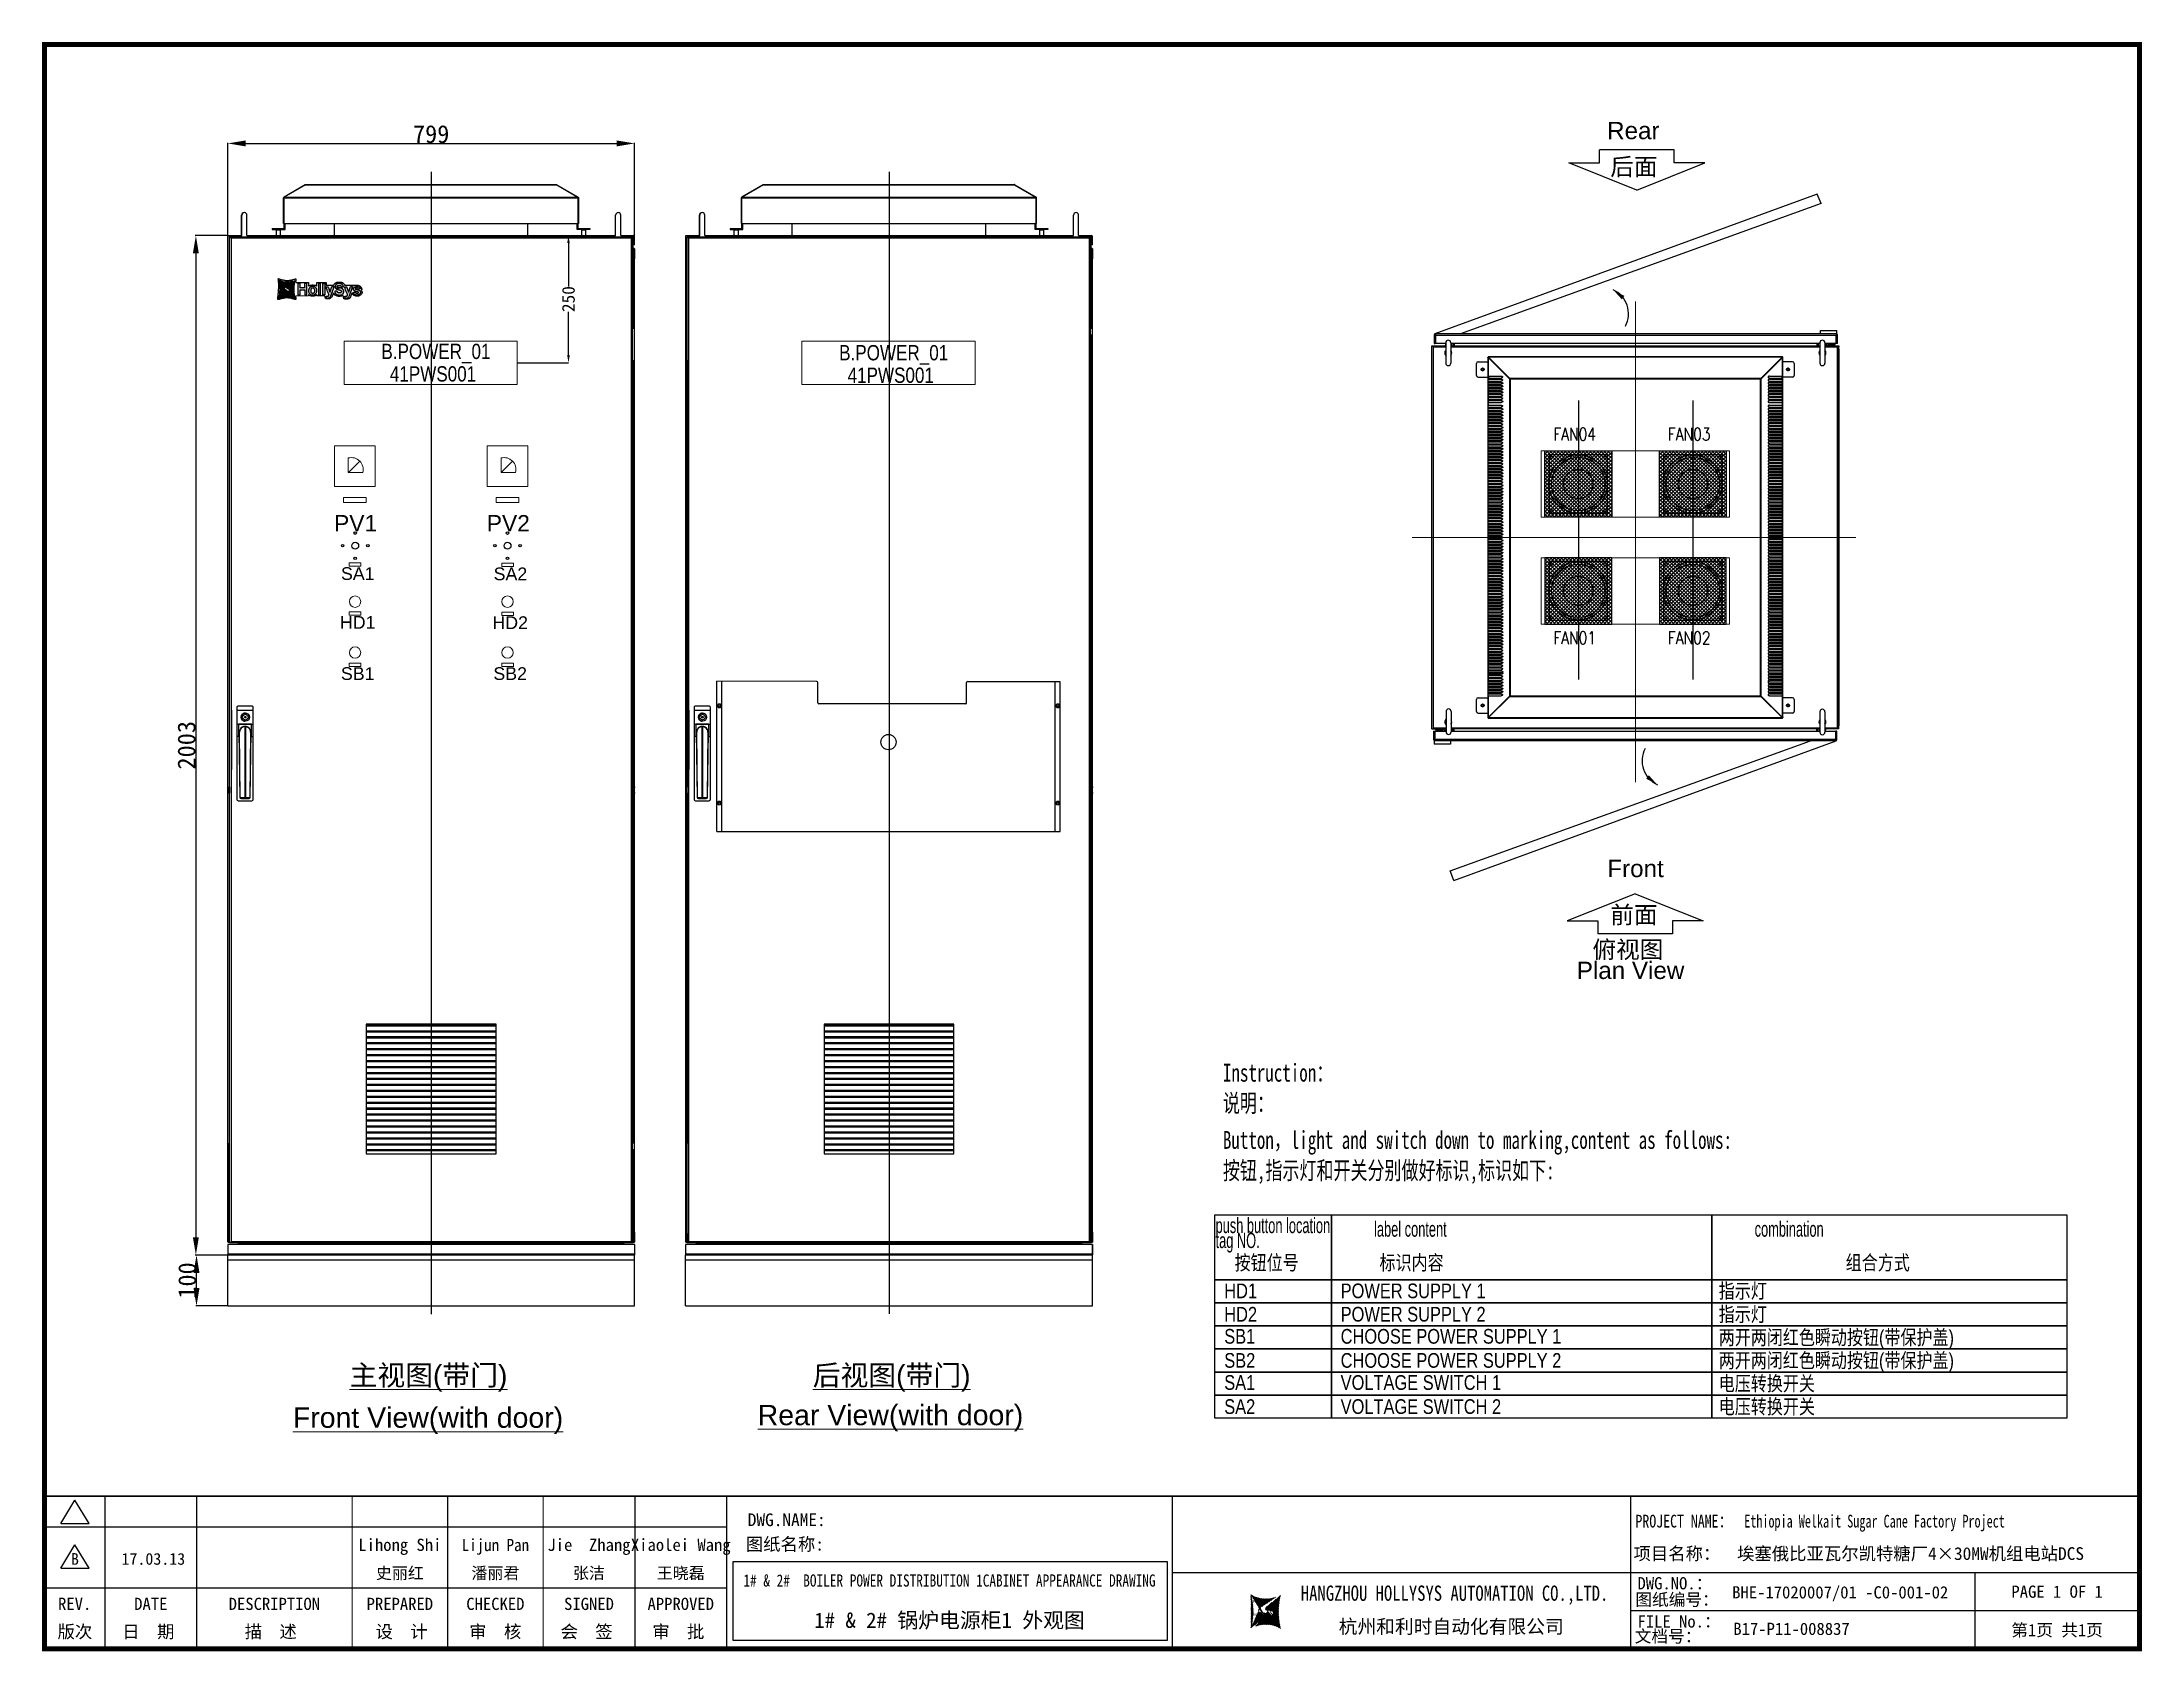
# Model space of a CAD drawing. Extents: x 81444 to 119867, y -54816 to -29062.
# Drawn here: x 81570 to 85695, y -36842 to -33680 of the extents above; entities that cross this region are included whole.
import ezdxf
from ezdxf.enums import TextEntityAlignment as Align
from ezdxf.lldxf.tags import DXFTag

# ---------------------------------------------------------------- set-up
doc = ezdxf.new("R2010")
doc.units = 0
doc.header["$LTSCALE"] = 100
doc.header["$MEASUREMENT"] = 0
for name, color, linetype in [('CABINET', 7, 'Continuous'), ('HLSTK', 7, 'Continuous'), ('PANEL', 7, 'Continuous'), ('PARTS', 6, 'Continuous'), ('t', 1, 'Continuous'), ('TEXT', 7, 'Continuous'), ('操作台', 7, 'Continuous'), ('标准图框及表格', 7, 'Continuous')]:
    doc.layers.add(name, color=color, linetype=linetype)
doc.layers.add('细实线', color=7, linetype='Continuous', lineweight=20)
doc.styles.add('HZ', font='arial.ttf', dxfattribs={"width": 0.7})
doc.styles.add('ROMANS', font='romans', dxfattribs={"width": 0.8, "height": 2})
doc.styles.get("Standard").update_dxf_attribs({"font": ''})
doc.styles.get('Standard').set_extended_font_data('SimSun')
tags = doc.linetypes.add('CENTER', pattern=[2, 1.25, -0.25, 0.25, -0.25]).pattern_tags.tags
tags[10:11] = [DXFTag(74, 4), DXFTag(75, 0), DXFTag(340, '0'), DXFTag(46, 1.0), DXFTag(50, 0.0), DXFTag(44, 0.0), DXFTag(45, 0.0)]
tags[8:9] = [DXFTag(74, 4), DXFTag(75, 0), DXFTag(340, '0'), DXFTag(46, 1.0), DXFTag(50, 0.0), DXFTag(44, 0.0), DXFTag(45, 0.0)]
tags[6:7] = [DXFTag(74, 4), DXFTag(75, 0), DXFTag(340, '0'), DXFTag(46, 1.0), DXFTag(50, 0.0), DXFTag(44, 0.0), DXFTag(45, 0.0)]
tags[4:5] = [DXFTag(74, 4), DXFTag(75, 0), DXFTag(340, '0'), DXFTag(46, 1.0), DXFTag(50, 0.0), DXFTag(44, 0.0), DXFTag(45, 0.0)]
tags = doc.linetypes.add('HIDDEN', pattern=[0.375, 0.25, -0.125]).pattern_tags.tags
tags[6:7] = [DXFTag(74, 4), DXFTag(75, 0), DXFTag(340, '0'), DXFTag(46, 1.0), DXFTag(50, 0.0), DXFTag(44, 0.0), DXFTag(45, 0.0)]
tags[4:5] = [DXFTag(74, 4), DXFTag(75, 0), DXFTag(340, '0'), DXFTag(46, 1.0), DXFTag(50, 0.0), DXFTag(44, 0.0), DXFTag(45, 0.0)]
tags = doc.linetypes.add('HIDDEN2', pattern=[0.1875, 0.125, -0.0625]).pattern_tags.tags
tags[6:7] = [DXFTag(74, 4), DXFTag(75, 0), DXFTag(340, '0'), DXFTag(46, 1.0), DXFTag(50, 0.0), DXFTag(44, 0.0), DXFTag(45, 0.0)]
tags[4:5] = [DXFTag(74, 4), DXFTag(75, 0), DXFTag(340, '0'), DXFTag(46, 1.0), DXFTag(50, 0.0), DXFTag(44, 0.0), DXFTag(45, 0.0)]
doc.dimstyles.new('ISO-25', dxfattribs={"dimtxt": 35, "dimasz": 35, "dimexe": 1.25, "dimexo": 0.625, "dimtad": 1, "dimtoh": 1, "dimdec": 0, "dimtxsty": 'Standard', "dimcen": 2.5, "dimadec": 0, "dimazin": 0, "dimtfac": 1, "dimtdec": 0, "dimtmove": 0, "dimatfit": 3, "dimfxl": 0, "dimarcsym": 0})
doc.dimstyles.new('STANDARD$0', dxfattribs={"dimtxt": 25, "dimasz": 15, "dimexe": 0.18, "dimexo": 0.0625, "dimgap": 0.09, "dimtad": 0, "dimdec": 0, "dimzin": 0, "dimdsep": 46, "dimtxsty": 'Standard', "dimcen": 0.09, "dimadec": 0, "dimazin": 0, "dimtfac": 1, "dimtdec": 0, "dimtofl": 0, "dimtmove": 0, "dimatfit": 3, "dimfxl": 0, "dimtolj": 1, "dimtzin": 0, "dimarcsym": 0})
pattern_1 = [(135, (80443.738, -53304.3247), (3.5355339, 3.5355339), []), (45, (80443.738, -53304.3247), (3.5355339, -3.5355339), [])]
pattern_2 = [(225, (80443.738, -16001.2784), (3.5355339, -3.5355339), []), (315, (80443.738, -16001.2784), (3.5355339, 3.5355339), [])]

msp = doc.modelspace()

# ---------------------------------------------------------------- texts
at = {"color": 7, "style": 'HZ'}
for s, p in [('Rear', (84644.8, -33870.5)), ('后面', (84650.9, -33941.6)), ('Front', (84645.1, -35320)), ('前面', (84650.9, -35410.9)), ('俯视图', (84616, -35479.2)), ('Plan View', (84585.2, -35520.1))]:
    msp.add_text(s, height=34, dxfattribs=at).set_placement(p)
at = {"color": 7, "style": 'ROMANS', "width": 0.8}
for s, p in [('FAN04', (84539, -34462.3)), ('FAN03', (84764, -34462.3)), ('FAN01', (84539, -34862.5)), ('FAN02', (84764, -34862.5))]:
    msp.add_text(s, height=25, dxfattribs=at).set_placement(p)
at = {"style": 'HZ'}
for s, height, p in [('PV1', 32, (82186.3, -34640.8)), ('PV2', 32, (82486.3, -34640.8)), ('SA1', 25, (82190.5, -34736.2)), ('SA2', 25, (82490.4, -34736.8)), ('HD1', 25, (82190.4, -34832.1)), ('HD2', 25, (82489.9, -34832.7)), ('SB1', 25, (82190.4, -34932.7)), ('SB2', 25, (82489.9, -34932.7))]:
    msp.add_text(s, height=height, dxfattribs=at).set_placement(p, align=Align.CENTER)
at = {"layer": 'HLSTK', "color": 7, "style": 'HZ', "width": 0.8}
for s, p in [('B.POWER_01', (82344.1, -34302.3)), ('B.POWER_01', (83243.3, -34304.9)), ('41PWS001', (82338.3, -34346.5)), ('41PWS001', (83237.5, -34349.1))]:
    msp.add_text(s, height=30, dxfattribs=at).set_placement(p, align=Align.CENTER)
at = {"layer": 'TEXT', "color": 7, "lineweight": 0, "style": 'HZ'}
for s, p in [('%%U主视图(带门)', (82329.5, -36318.4)), ('%%U后视图(带门)', (83239.3, -36318.4)), ('%%UFront View(with door)', (82328.5, -36401.6)), ('%%URear View(with door)', (83237, -36396.6))]:
    msp.add_text(s, height=40, dxfattribs=at).set_placement(p, align=Align.CENTER)
at = {"layer": '操作台', "linetype": 'Continuous', "lineweight": 5, "style": 'HZ'}
for s, height, width, p in [('push button location', 30, 0.6, (83875.6, -36019.2)), ('label content', 30, 0.6, (84187, -36026.3)), ('combination', 30, 0.6, (84934.6, -36026.3)), ('tag NO. ', 30, 0.6, (83875.6, -36048.6)), ('按钮位号', 28.85, 0.8, (83913, -36091.6)), ('标识内容', 28.85, 0.8, (84197.6, -36091.6)), ('组合方式', 28.85, 0.8, (85113.4, -36091.6)), ('HD1', 28.85, 0.8, (83892.6, -36147.1)), ('指示灯', 28.85, 0.8, (84864, -36147.1)), ('HD2', 28.85, 0.8, (83892.6, -36193)), ('SB1', 28.85, 0.8, (83892.6, -36236.4)), ('SB2', 28.85, 0.8, (83892.6, -36283.7)), ('两开两闭红色瞬动按钮(带保护盖)', 28.846, 0.8, (84864, -36283.7)), ('SA1', 28.85, 0.8, (83892.6, -36327.1)), ('电压转换开关', 28.85, 0.8, (84864, -36329)), ('电压转换开关', 28.85, 0.8, (84864, -36374.4)), ('SA2', 28.85, 0.8, (83892.6, -36374.4))]:
    msp.add_text(s, height=height, dxfattribs=dict(at, width=width)).set_placement(p)
at = {"layer": '操作台', "color": 7, "linetype": 'Continuous', "lineweight": 5, "style": 'HZ', "width": 0.8}
for s, height, p in [('POWER SUPPLY 1 ', 28.846, (84121.3, -36147.1)), ('POWER SUPPLY 2', 28.846, (84121.3, -36193)), ('指示灯', 28.85, (84864, -36193)), ('CHOOSE POWER SUPPLY 1', 28.846, (84121.3, -36236.4)), ('两开两闭红色瞬动按钮(带保护盖)', 28.846, (84864, -36238.4)), ('CHOOSE POWER SUPPLY 2', 28.846, (84121.3, -36283.7)), ('VOLTAGE SWITCH 1', 28.846, (84121.3, -36327.1)), ('VOLTAGE SWITCH 2', 28.846, (84121.3, -36374.4))]:
    msp.add_text(s, height=height, dxfattribs=at).set_placement(p)
at = {"layer": '细实线', "char_height": 35, "width": 1529.48, "attachment_point": 1, "style": 'HZ'}
for s, insert in [('{\\fsimsun|b0|i0|c134|p2;Instruction：}', (83890, -35686.7)), ('{\\fsimsun|b0|i0|c134|p2;说明：', (83890, -35746.4)), ('{\\fsimsun|b0|i0|c134|p2;Button，light and switch down to marking,content as follows:}', (83890, -35818.7)), ('{\\fsimsun|b0|i0|c134|p2;按钮,指示灯和开关分别做好标识,标识如下:}', (83890, -35878.5))]:
    msp.add_mtext(s, dxfattribs=dict(at, insert=insert))

# ---------------------------------------------------------------- blocks, each defined once
blk = doc.blocks.new('图框')
at = {"layer": '标准图框及表格'}
h = blk.add_hatch(dxfattribs=at)
h.set_pattern_fill('ANSI31', color=5, scale=8.329864, style=0)
edge = h.paths.add_edge_path()
edge.add_arc((2399.3, -2998.2), 55.2, 238.1092, 291.6532)
edge.add_line((2419.6, -3049.4), (2388.5, -3070.2))
edge.add_arc((2238.9, -3078.3), 135.4, 346.3915, 374.25)
edge.add_line((2370.5, -3110.2), (2397.5, -3087.9))
edge.add_line((2391.3, -3080.3), (2396.1, -3080.9))
edge.add_spline(control_points=[(2397.5, -3087.9), (2398.4, -3087), (2400, -3085.5), (2399.9, -3081.3), (2397.4, -3081), (2396.1, -3080.9)], knot_values=[0, 0, 0, 0, 6.844331, 12.400427, 18.769243, 18.769243, 18.769243, 18.769243], weights=[1, 1, 1, 1, 1, 1], degree=3, periodic=0)
edge.add_spline(control_points=[(2388.5, -3070.3), (2387.8, -3070.9), (2386.5, -3072), (2385.5, -3073.4), (2385.1, -3074)], knot_values=[0, 0, 0, 0, 5.253674, 9.488439, 9.488439, 9.488439, 9.488439], weights=[1, 1, 1, 1, 1], degree=3, periodic=0)
edge.add_spline(control_points=[(2386.3, -3072.3), (2385.7, -3072.9), (2384.6, -3074.4), (2384.9, -3077.7), (2387.9, -3079.9), (2390.2, -3080.1), (2391.3, -3080.3)], knot_values=[10.665975, 10.665975, 10.665975, 10.665975, 18.977704, 28.894558, 41.119554, 52.646925, 52.646925, 52.646925, 52.646925], weights=[1, 1, 1, 1, 1, 1, 1], degree=3, periodic=0)
h = blk.add_hatch(dxfattribs=at)
h.set_pattern_fill('ANSI31', color=3, scale=8.329864, style=0)
edge = h.paths.add_edge_path()
edge.add_line((2402.5, -3075.8), (2407.7, -3076.4))
edge.add_spline(control_points=[(2401, -3068.8), (2400.2, -3069.6), (2398.5, -3071.2), (2398.6, -3075.4), (2401.1, -3075.6), (2402.4, -3075.8)], knot_values=[0, 0, 0, 0, 6.844331, 12.400427, 18.769243, 18.769243, 18.769243, 18.769243], weights=[1, 1, 1, 1, 1, 1], degree=3, periodic=0)
edge.add_line((2428, -3046.5), (2401, -3068.8))
edge.add_spline(control_points=[(2412.6, -3083.9), (2413, -3083.4), (2413.9, -3082.1), (2413.6, -3078.9), (2410.7, -3076.8), (2408.3, -3076.5), (2407.2, -3076.4)], knot_values=[12.654089, 12.654089, 12.654089, 12.654089, 18.977704, 28.894558, 41.119554, 52.646925, 52.646925, 52.646925, 52.646925], weights=[1, 1, 1, 1, 1, 1, 1], degree=3, periodic=0)
edge.add_line((2411.6, -3085), (2412.8, -3083.7))
edge.add_line((2410, -3086.4), (2411.6, -3085))
edge.add_line((2378.9, -3107.2), (2410, -3086.4))
edge.add_arc((2399.3, -3158.5), 55.2, 58.1092, 111.6532)
edge.add_arc((2559.6, -3078.3), 135.4, 166.3915, 194.25)
at = {"color": 7}
for p, q in [((2215.6, -2851.6), (2215.6, -3151.6)), ((3115.6, -2851.6), (3115.6, -3151.6)), ((0, -2911.6), (1340.2, -2911.6)), ((2215.6, -3001.6), (3115.6, -3001.6)), ((3115.6, -3001.6), (4115.6, -3001.6)), ((3791.8, -3001.6), (3791.8, -3151.6)), ((0, -3031.6), (1340.2, -3031.6)), ((4115.6, -3076.6), (3115.6, -3076.6))]:
    blk.add_line(p, q, dxfattribs=at)
at = {"color": 7, "const_width": 3}
blk.add_lwpolyline([(4115.6, -2851.6), (0, -2851.6)], dxfattribs=at)
at = {"layer": 't', "color": 7}
for p, q in [((31.9, -2905), (59.9, -2859.1)), ((87.8, -2905), (59.9, -2859.1)), ((31.9, -2905), (87.8, -2905)), ((31.9, -2993), (59.9, -2947.1)), ((87.8, -2993), (59.9, -2947.1)), ((31.9, -2993), (87.8, -2993))]:
    blk.add_line(p, q, dxfattribs=at)
at = {"layer": 't', "color": 7, "const_width": 9.62}
blk.add_lwpolyline([(4115.6, -3151.6), (4115.6, 0), (0, 0), (0, -3151.6)], close=True, dxfattribs=at)
at = {"layer": 't', "color": 7, "const_width": 2.4}
for points in [[(118.8, -2852.8), (118.8, -3151.6)], [(299.1, -2852.8), (299.1, -3151.6)], [(604.4, -2852.8), (604.4, -3156.4)], [(792, -2852.8), (792, -3156.4)], [(979.6, -2852.8), (979.6, -3156.4)], [(1159.9, -2852.8), (1159.9, -3156.4)], [(1340.2, -2852.8), (1340.2, -3156.4)]]:
    blk.add_lwpolyline(points, dxfattribs=at)
at = {"color": 7, "linetype": 'CENTER'}
for s, height, p in [('图纸编号：', 24, (3125.2, -3066.7)), ('杭州和利时自动化有限公司', 27, (2542.5, -3121.1)), ('文档号：', 24, (3124, -3138.7))]:
    blk.add_text(s, height=height, dxfattribs=at).set_placement(p)
at = {"color": 7, "flags": 8}
for tag, p, height in [('DWG.NAME:', (1381.6, -2910.4), 25), ('PROJECTNAME:', (3125.5, -2912.8), 24), ('PROJECTNAME：', (3339.1, -2913.1), 25), ('DWG.NO.:', (3128.2, -3030.4), 24), ('图纸编号', (3315.4, -3052.4), 24), ('FILENO.:', (3128.7, -3106.1), 24), ('文档号', (3317.7, -3124.1), 24)]:
    blk.add_attdef(tag, p, '', height=height, dxfattribs=at)
for tag, height, p in [('A', 23, (59.9, -2974.9)), ('设计时间', 23, (213.9, -2974.9)), ('RENLIU', 24, (698.2, -2950.4)), ('SHUFENWANG', 24, (885.8, -2950.4)), ('FANGHOU', 24, (1069.7, -2950.4)), ('DANDANLI', 24, (1250, -2950.4)), ('刘仁', 23, (698.2, -3002.2)), ('王姝芬', 23, (885.8, -3002.2)), ('侯方', 23, (1069.7, -3002.2)), ('李丹丹', 23, (1250, -3002.2)), ('#10STATIONONTROLCABINETCOVER', 30, (1777.9, -3017.2)), ('REV.', 24, (59.4, -3063)), ('DATE', 24, (208.9, -3063)), ('DESCRIPTION', 24, (451.7, -3063)), ('PREPARED', 24, (698.2, -3063)), ('CHECKED', 24, (885.8, -3063)), ('SIGNED', 24, (1069.7, -3063)), ('APPROVED', 24, (1250, -3063)), ('PAGEXOFX', 24, (3953.7, -3039.1)), ('图纸名称', 30, (1777.9, -3094.7)), ('第几页共几页', 24, (3953.7, -3114.1))]:
    blk.add_attdef(tag, text='', height=height, dxfattribs=at).set_placement(p, align=Align.MIDDLE)
for tag, p in [('图纸名称:', (1377.8, -2965.9)), ('项目名称：', (3121.6, -2984.3)), ('项目名称：', (3325, -2984.3))]:
    blk.add_attdef(tag, text='', height=25, dxfattribs=at).set_placement(p, align=Align.BOTTOM_LEFT)
at = {"color": 7, "width": 0.8, "flags": 8}
blk.add_attdef('HANGZHOUHOLLYSYSAUTOMATIONCO.,LTD.', text='', height=24, dxfattribs=at).set_placement((2770.1, -3045.7), align=Align.MIDDLE)
at = {"layer": 't', "color": 7}
for s, p in [('版次', (59.9, -3117.6)), ('日  期', (204.2, -3117.6)), ('描  述', (444.5, -3117.6)), ('设  计', (701.5, -3117.6)), ('审  核', (885.6, -3117.6)), ('会  签', (1065, -3117.6)), ('审  批', (1245.3, -3117.6))]:
    blk.add_text(s, height=25, dxfattribs=at).set_placement(p, align=Align.MIDDLE_CENTER)
at = {"layer": '标准图框及表格', "color": 5, "style": 'HZ'}
for s, p in [('pgqh', (2373.9, -3059.7)), ('hollilas', (2374.1, -3086))]:
    blk.add_text(s, height=5.21, dxfattribs=at).set_placement(p)
at = {"layer": '标准图框及表格', "color": 3, "style": 'HZ'}
for s, height, p in [('auto', 8.68, (2400.9, -3074.2)), ('hollysys', 4.34, (2402.5, -3099.7))]:
    blk.add_text(s, height=height, dxfattribs=at).set_placement(p)
blk = doc.blocks.new('*D108')
at = {"color": 0, "lineweight": -2}
for p, q in [((81935.3, -34059.1), (81935.3, -33877.6)), ((81970.3, -33878.8), (82699.1, -33878.8)), ((82734.1, -34061.4), (82734.1, -33877.6))]:
    blk.add_line(p, q, dxfattribs=at)
at = {"color": 0}
for points in [[(81970.3, -33873), (81970.3, -33884.6), (81935.3, -33878.8)], [(82699.1, -33884.6), (82699.1, -33873), (82734.1, -33878.8)]]:
    blk.add_solid(points, dxfattribs=at)
at = {"layer": 'Defpoints', "color": 0}
for p in [(82734.1, -33878.8), (81935.3, -34059.8), (82734.1, -34062.1)]:
    blk.add_point(p, dxfattribs=at)
at = {"color": 0, "insert": (82334.7, -33860.7), "char_height": 35, "attachment_point": 5}
blk.add_mtext('799', dxfattribs=at)
blk = doc.blocks.new('*D109')
at = {"color": 0, "lineweight": -2}
for p, q in [((81934.5, -36062.3), (81872.5, -36062.3)), ((81873.7, -36127.3), (81873.7, -36097.3)), ((81934.5, -36162.3), (81872.5, -36162.3))]:
    blk.add_line(p, q, dxfattribs=at)
at = {"color": 0}
for points in [[(81879.5, -36097.3), (81867.9, -36097.3), (81873.7, -36062.3)], [(81867.9, -36127.3), (81879.5, -36127.3), (81873.7, -36162.3)]]:
    blk.add_solid(points, dxfattribs=at)
at = {"layer": 'Defpoints', "color": 0}
for p in [(81873.7, -36062.3), (81935.1, -36062.3), (81935.1, -36162.3)]:
    blk.add_point(p, dxfattribs=at)
at = {"color": 0, "insert": (81855.6, -36112.3), "char_height": 35, "attachment_point": 5, "rotation": 90}
blk.add_mtext('100', dxfattribs=at)
blk = doc.blocks.new('*D110')
at = {"color": 0, "lineweight": -2}
for p, q in [((81934.8, -34059.8), (81871.2, -34059.8)), ((81872.5, -34094.8), (81872.5, -36027.3)), ((81934.8, -36062.3), (81871.2, -36062.3))]:
    blk.add_line(p, q, dxfattribs=at)
at = {"color": 0}
for points in [[(81878.3, -34094.8), (81866.6, -34094.8), (81872.5, -34059.8)], [(81866.6, -36027.3), (81878.3, -36027.3), (81872.5, -36062.3)]]:
    blk.add_solid(points, dxfattribs=at)
at = {"layer": 'Defpoints', "color": 0}
for p in [(81935.4, -34059.8), (81872.5, -36062.3), (81935.4, -36062.3)]:
    blk.add_point(p, dxfattribs=at)
at = {"color": 0, "insert": (81854.3, -35061), "char_height": 35, "attachment_point": 5, "rotation": 90}
blk.add_mtext('2003', dxfattribs=at)
blk = doc.blocks.new('*D104')
at = {"layer": 'Defpoints', "color": 0}
for p in [(82503.5, -34059.6), (82604.4, -34059.6), (82503.5, -34309.6)]:
    blk.add_point(p, dxfattribs=at)
at = {"layer": '细实线', "color": 0, "lineweight": -2}
for p, q in [((82503.6, -34059.6), (82604.5, -34059.6)), ((82604.4, -34074.6), (82604.4, -34159.7)), ((82604.4, -34294.6), (82604.4, -34209.6)), ((82503.6, -34309.6), (82604.5, -34309.6))]:
    blk.add_line(p, q, dxfattribs=at)
at = {"layer": '细实线', "color": 0}
for points in [[(82606.9, -34074.6), (82601.9, -34074.6), (82604.4, -34059.6)], [(82601.9, -34294.6), (82606.9, -34294.6), (82604.4, -34309.6)]]:
    blk.add_solid(points, dxfattribs=at)
at = {"layer": '细实线', "color": 0, "insert": (82604.4, -34184.6), "char_height": 25, "attachment_point": 5, "rotation": 90}
blk.add_mtext('\\A1;250', dxfattribs=at)
blk = doc.blocks.new('风机')
at = {"color": 3}
for p, q in [((0, 0), (0, -115)), ((115, 0), (0, 0)), ((115, -115), (115, 0)), ((0, -115), (115, -115))]:
    blk.add_line(p, q, dxfattribs=at)
for centre, major_axis, start_param, end_param in [((5, -5), (1.77, 1.77), 2.356194490187731, 8.639379797367317), ((57.5, -57.5), (37.1, 37.1), 2.356194490192193, 8.63937979737178), ((110, -5), (1.77, 1.77), 2.356194490188677, 8.639379797368264), ((5, -110), (-1.77, 1.77), 0.785398, 7.068583), ((110, -110), (-1.77, 1.77), 0.785398, 7.068583)]:
    blk.add_ellipse(centre, major_axis=major_axis, ratio=1, start_param=start_param, end_param=end_param, dxfattribs=at)

# ---------------------------------------------------------------- dimensions: what is measured, and where the dimension line sits
at = {"color": 3}
dim = msp.add_linear_dim(base=(82734.1, -33878.8), p1=(81935.3, -34059.8), p2=(82734.1, -34062.1), dimstyle='ISO-25', dxfattribs=at)
dim.commit()
dim.dimension.update_dxf_attribs({"geometry": '*D108', "text_midpoint": (82334.7, -33860.7)})
for base, p1, p2, picture, middle in [((81872.4622943, -36062.2680151), (81935.4082155, -34059.7680151), (81935.4082155, -36062.2680151), '*D110', (81854.3372943, -35061.0180151)), ((81873.7, -36062.3), (81935.1, -36162.3), (81935.1, -36062.3), '*D109', (81855.6, -36112.3))]:
    dim = msp.add_linear_dim(base=base, p1=p1, p2=p2, angle=90, dimstyle='ISO-25', dxfattribs=at)
    dim.commit()
    dim.dimension.update_dxf_attribs({"geometry": picture, "text_midpoint": middle})
at = {"layer": '细实线', "color": 3}
dim = msp.add_linear_dim(base=(82604.4, -34059.6), p1=(82503.5, -34309.6), p2=(82503.5, -34059.6), angle=90, dimstyle='STANDARD$0', dxfattribs=at)
dim.commit()
dim.dimension.update_dxf_attribs({"geometry": '*D104', "text_midpoint": (82604.4, -34184.6)})

# ---------------------------------------------------------------- hatches: boundary and pattern name
for color, points in [(160, [(82036, -34183.2), (82036.1, -34181.2), (82036.2, -34179.7), (82036.4, -34178.1), (82036.7, -34176.4), (82036.8, -34174.2), (82037, -34171.7), (82037, -34169), (82037.2, -34166.6), (82037.3, -34164.1), (82037.3, -34161.9), (82037.1, -34160), (82037, -34157.5), (82036.8, -34155.8), (82036.7, -34154), (82036.6, -34152.1), (82036.5, -34150.4), (82036.4, -34149.3), (82036.3, -34148.2), (82036.3, -34147.8), (82036.8, -34147.9), (82037.5, -34148.2), (82037.9, -34148.3), (82038.3, -34148.5), (82038.7, -34148.7), (82039.1, -34148.9), (82039.5, -34149), (82040.4, -34149.2), (82041.3, -34149.6), (82042.3, -34149.9), (82043, -34150.1), (82044.1, -34150.4), (82044.6, -34150.4), (82045.1, -34150.5), (82045.6, -34150.5), (82046.5, -34150.6), (82047.3, -34150.7), (82048.3, -34150.8), (82049.1, -34150.8), (82050.1, -34150.8), (82051.1, -34150.8), (82052.1, -34150.8), (82053.3, -34150.8), (82054.5, -34150.7), (82055.7, -34150.6), (82056.8, -34150.5), (82057.5, -34150.4), (82058.3, -34150.3), (82058.9, -34150.1), (82059.9, -34149.9), (82060.5, -34149.8), (82061.4, -34149.6), (82062.4, -34149.3), (82062.9, -34149.2), (82063.2, -34149.2), (82063, -34149.4), (82046.7, -34163.4), (82046.4, -34163.8), (82046.2, -34164.1), (82046.1, -34164.5), (82046.1, -34164.8), (82046.2, -34165), (82046.3, -34165.2), (82046.5, -34165.3), (82046.8, -34165.5), (82047, -34165.6), (82047.3, -34165.7), (82047.7, -34166), (82048.3, -34166.2), (82048.8, -34166.4), (82049.2, -34166.6), (82049.7, -34166.8), (82050, -34166.9), (82050.3, -34167.1), (82050.7, -34167.3), (82051.1, -34167.6), (82051.3, -34167.9), (82051.4, -34168.2), (82051.4, -34168.6), (82051.3, -34169), (82051.1, -34169.3), (82036.2, -34183.1)]), (114, [(82039.6, -34181.9), (82039.8, -34181.6), (82056.1, -34167.7), (82056.4, -34167.3), (82056.6, -34167), (82056.7, -34166.5), (82056.6, -34166.2), (82056.6, -34166), (82056.5, -34165.9), (82056.2, -34165.7), (82056, -34165.6), (82055.8, -34165.5), (82055.5, -34165.3), (82055.1, -34165.1), (82054.5, -34164.9), (82054, -34164.7), (82053.5, -34164.4), (82053.1, -34164.3), (82052.8, -34164.2), (82052.4, -34164), (82052.1, -34163.8), (82051.7, -34163.5), (82051.5, -34163.2), (82051.4, -34162.9), (82051.4, -34162.4), (82051.5, -34162), (82051.7, -34161.7), (82066.6, -34148), (82066.8, -34147.9), (82066.7, -34149.9), (82066.6, -34151.3), (82066.4, -34152.9), (82066.1, -34154.6), (82065.9, -34156.8), (82065.8, -34159.3), (82065.8, -34162), (82065.6, -34164.5), (82065.5, -34167), (82065.5, -34169.2), (82065.7, -34171), (82065.8, -34173.5), (82065.9, -34175.3), (82066.1, -34177.1), (82066.2, -34178.9), (82066.3, -34180.7), (82066.4, -34181.8), (82066.5, -34182.8), (82066.5, -34183.3), (82066, -34183.1), (82065.2, -34182.9), (82064.8, -34182.7), (82064.5, -34182.5), (82064.1, -34182.3), (82063.7, -34182.2), (82063.2, -34182), (82062.4, -34181.8), (82061.4, -34181.5), (82060.5, -34181.2), (82059.8, -34181), (82058.7, -34180.7), (82058.2, -34180.7), (82057.7, -34180.6), (82057.1, -34180.6), (82056.3, -34180.4), (82055.5, -34180.4), (82054.5, -34180.3), (82053.6, -34180.2), (82052.7, -34180.2), (82051.6, -34180.2), (82050.7, -34180.2), (82049.5, -34180.3), (82048.3, -34180.4), (82047, -34180.5), (82046, -34180.5), (82045.2, -34180.7), (82044.5, -34180.8), (82043.8, -34180.9), (82042.8, -34181.2), (82042.3, -34181.3), (82041.3, -34181.4), (82040.3, -34181.7), (82039.9, -34181.8)])]:
    msp.add_hatch(color=color).paths.add_polyline_path(points)
h = msp.add_hatch(color=0)
h.paths.add_polyline_path([(82145.2, -34168.9), (82145.3, -34169.8), (82145.4, -34170.4), (82145.6, -34171.1), (82145.8, -34171.9), (82146.1, -34172.5), (82146.3, -34172.9), (82146.7, -34173.5), (82147.1, -34174), (82147.6, -34174.4), (82147.9, -34174.7), (82148.4, -34175), (82148.8, -34175.3), (82149, -34175.3), (82149.4, -34175.6), (82149.9, -34175.9), (82150.5, -34176.1), (82151, -34176.3), (82151.6, -34176.4), (82152.2, -34176.5), (82152.9, -34176.6), (82153.5, -34176.6), (82154.1, -34176.7), (82154.9, -34176.7), (82155.7, -34176.7), (82156.7, -34176.6), (82157.7, -34176.4), (82158.5, -34176.2), (82159.1, -34175.9), (82159.8, -34175.5), (82160.3, -34175.1), (82160.8, -34174.8), (82161.2, -34174.4), (82161.6, -34174), (82161.9, -34173.5), (82162.3, -34173), (82162.6, -34172.5), (82162.8, -34171.8), (82162.9, -34171.1), (82163, -34170.4), (82163, -34169.3), (82162.9, -34168.5), (82162.7, -34167.7), (82162.5, -34166.9), (82162.4, -34166.5), (82162.1, -34166.1), (82161.8, -34165.6), (82161.4, -34165.2), (82160.9, -34164.7), (82160.4, -34164.4), (82160.1, -34164.1), (82159.7, -34163.9), (82159.2, -34163.6), (82158.7, -34163.4), (82158.3, -34163.2), (82157.8, -34163), (82157.2, -34162.8), (82156.7, -34162.8), (82156.1, -34162.7), (82155.5, -34162.5), (82154.8, -34162.4), (82154.3, -34162.2), (82153.9, -34162.1), (82153.3, -34162), (82152.8, -34161.8), (82152.3, -34161.6), (82151.7, -34161.5), (82151.3, -34161.2), (82150.9, -34161), (82150.5, -34160.7), (82150.3, -34160.3), (82150.1, -34159.9), (82150.1, -34159.5), (82150.1, -34159.2), (82150.2, -34158.9), (82150.4, -34158.6), (82150.7, -34158.4), (82151, -34158.2), (82151.4, -34158), (82151.9, -34157.8), (82152.5, -34157.7), (82153.3, -34157.6), (82153.9, -34157.6), (82154.5, -34157.6), (82155.2, -34157.6), (82155.7, -34157.7), (82156.3, -34157.8), (82156.7, -34158), (82157, -34158.3), (82157.2, -34158.6), (82157.3, -34158.9), (82157.4, -34159.2), (82157.5, -34159.7), (82157.6, -34160), (82157.6, -34160.2), (82157.7, -34160.4), (82157.7, -34160.5), (82162.3, -34160.5), (82162.2, -34159.8), (82162.1, -34159.1), (82162, -34158.6), (82161.8, -34158.2), (82161.6, -34157.8), (82161.4, -34157.5), (82161.2, -34157.2), (82161, -34156.9), (82160.7, -34156.6), (82160.5, -34156.3), (82160.3, -34156), (82160, -34155.7), (82159.8, -34155.5), (82159.4, -34155.2), (82159.2, -34155), (82158.9, -34154.7), (82158.6, -34154.6), (82158.2, -34154.5), (82157.8, -34154.4), (82157.4, -34154.3), (82156.9, -34154.2), (82156.2, -34154), (82155.4, -34153.9), (82154.6, -34153.7), (82153.7, -34153.7), (82153, -34153.7), (82152.2, -34153.8), (82151.6, -34153.9), (82151, -34154), (82150.5, -34154.2), (82150.2, -34154.3), (82149.8, -34154.4), (82149.3, -34154.6), (82148.9, -34154.9), (82148.3, -34155.3), (82147.8, -34155.6), (82147.6, -34155.8), (82147.4, -34156), (82147.1, -34156.3), (82146.9, -34156.6), (82146.7, -34157), (82146.5, -34157.5), (82146.4, -34157.9), (82146.2, -34158.3), (82146.1, -34158.8), (82146, -34159.2), (82145.9, -34159.7), (82145.9, -34160.3), (82145.9, -34160.8), (82145.9, -34161.3), (82146.1, -34161.8), (82146.2, -34162.1), (82146.4, -34162.5), (82146.6, -34162.8), (82147, -34163.3), (82147.4, -34163.7), (82147.7, -34164.1), (82148.3, -34164.6), (82148.8, -34164.8), (82149.3, -34165.1), (82150.1, -34165.4), (82150.8, -34165.7), (82151.3, -34165.9), (82151.8, -34166), (82152.4, -34166.2), (82153.1, -34166.4), (82153.8, -34166.6), (82154.5, -34166.7), (82155.4, -34167), (82156.1, -34167.2), (82156.6, -34167.4), (82157.2, -34167.8), (82157.7, -34168.2), (82158, -34168.6), (82158.3, -34169.2), (82158.4, -34169.6), (82158.4, -34170.4), (82158.2, -34170.9), (82157.9, -34171.3), (82157.5, -34171.7), (82156.9, -34172), (82156.2, -34172.3), (82155.4, -34172.4), (82154.9, -34172.4), (82154.5, -34172.4), (82154, -34172.4), (82153.4, -34172.4), (82152.8, -34172.3), (82152.3, -34172.2), (82151.8, -34171.9), (82151.3, -34171.5), (82151.1, -34171.2), (82150.7, -34170.8), (82150.4, -34170.4), (82150.2, -34170.1), (82149.9, -34169.6), (82149.7, -34169.3), (82149.6, -34169), (82149.6, -34168.7)])
h.paths.add_polyline_path([(82072.6, -34176.5), (82072.9, -34153.9), (82077.2, -34153.9), (82077.2, -34162.8), (82086, -34162.8), (82086, -34154), (82090.3, -34154), (82090.3, -34176.3), (82086.3, -34176.3), (82086.3, -34166.5), (82077.1, -34166.5), (82077.1, -34176.5)])
h.paths.add_polyline_path([(82127.7, -34160.2), (82127.8, -34160.4), (82128.3, -34161.8), (82129, -34164), (82130.2, -34167), (82131.1, -34169.5), (82131.4, -34170.2), (82131.8, -34171.1), (82132.2, -34172), (82132.9, -34173.4), (82133.3, -34174.3), (82133.6, -34174.9), (82133.7, -34175.6), (82133.7, -34176.4), (82133.5, -34177.1), (82133.2, -34177.8), (82132.9, -34178.5), (82132.3, -34178.9), (82131.7, -34179), (82129.9, -34179), (82129.3, -34179), (82128.6, -34179), (82128.6, -34179.7), (82128.6, -34180.8), (82128.7, -34181.8), (82128.8, -34182.4), (82129, -34182.9), (82129.1, -34182.9), (82129.4, -34183), (82129.9, -34183), (82130.6, -34183), (82131.3, -34183), (82132.2, -34182.9), (82132.5, -34182.9), (82133.2, -34182.8), (82134.1, -34182.5), (82134.8, -34182.2), (82135.5, -34181.6), (82136, -34181.1), (82136.5, -34180.3), (82137.2, -34178.6), (82143.9, -34160.1), (82139.7, -34160.1), (82136.1, -34170.4), (82135.9, -34170.6), (82135.7, -34170.4), (82132.8, -34162.1), (82132.5, -34161.3), (82132.1, -34160.2), (82127.8, -34160.2)])
h.paths.add_polyline_path([(82164.3, -34160.2), (82164.3, -34160.4), (82164.8, -34161.8), (82165.6, -34164), (82166.7, -34167), (82167.7, -34169.5), (82167.9, -34170.2), (82168.3, -34171.1), (82168.8, -34172), (82169.5, -34173.4), (82169.9, -34174.3), (82170.2, -34174.9), (82170.3, -34175.6), (82170.3, -34176.4), (82170.1, -34177.1), (82169.8, -34177.8), (82169.4, -34178.5), (82168.9, -34178.9), (82168.3, -34179), (82166.5, -34179), (82165.8, -34179), (82165.2, -34179), (82165.2, -34179.7), (82165.2, -34180.8), (82165.3, -34181.8), (82165.4, -34182.4), (82165.5, -34182.9), (82165.6, -34182.9), (82165.9, -34183), (82166.5, -34183), (82167.2, -34183), (82167.8, -34183), (82168.8, -34182.9), (82169.1, -34182.9), (82169.8, -34182.8), (82170.6, -34182.5), (82171.4, -34182.2), (82172, -34181.6), (82172.5, -34181.1), (82173, -34180.3), (82173.8, -34178.6), (82180.4, -34160.1), (82176.2, -34160.1), (82172.7, -34170.4), (82172.5, -34170.6), (82172.2, -34170.4), (82169.3, -34162.1), (82169.1, -34161.3), (82168.7, -34160.2), (82164.3, -34160.2)])
h.paths.add_polyline_path([(82093.8, -34168.8), (82093.8, -34169.5), (82093.9, -34170.4), (82094.2, -34171.5), (82094.5, -34172.3), (82094.9, -34173.2), (82095.5, -34173.9), (82096.1, -34174.5), (82096.8, -34175.1), (82097.3, -34175.5), (82097.9, -34175.8), (82098.5, -34176), (82099.2, -34176.2), (82100.2, -34176.4), (82100.8, -34176.4), (82101.6, -34176.4), (82102.6, -34176.4), (82103.3, -34176.3), (82103.9, -34176.2), (82104.6, -34176.1), (82105.1, -34175.9), (82105.7, -34175.6), (82106.5, -34175.2), (82107.2, -34174.7), (82107.8, -34174.1), (82108.4, -34173.4), (82109, -34172.5), (82109.6, -34171.5), (82110, -34170.3), (82110.3, -34169.2), (82110.3, -34168), (82110.2, -34167), (82110.1, -34166.1), (82109.9, -34165.2), (82109.6, -34164.5), (82109.2, -34163.7), (82108.7, -34163.1), (82108.1, -34162.3), (82107.4, -34161.6), (82106.7, -34161), (82106, -34160.7), (82105.3, -34160.4), (82104.4, -34160.2), (82103.7, -34160), (82102.7, -34159.8), (82101.7, -34159.8), (82100.8, -34159.9), (82100.2, -34160), (82099.3, -34160.3), (82098.5, -34160.6), (82097.7, -34161), (82097.1, -34161.4), (82096.3, -34162.1), (82095.9, -34162.7), (82095.4, -34163.3), (82095, -34163.9), (82094.6, -34164.6), (82094.4, -34165.2), (82094.1, -34165.7), (82093.9, -34166.4), (82093.9, -34167.3), (82093.8, -34168)])
h.paths.add_polyline_path([(82098, -34168.8), (82098.1, -34169.5), (82098.2, -34169.9), (82098.3, -34170), (82098.5, -34170.4), (82098.6, -34170.9), (82098.9, -34171.4), (82099.2, -34171.8), (82099.5, -34172.2), (82099.9, -34172.4), (82100.3, -34172.6), (82100.6, -34172.7), (82101, -34172.8), (82101.5, -34172.8), (82102, -34172.9), (82102.8, -34172.8), (82103.4, -34172.8), (82103.8, -34172.6), (82104.3, -34172.4), (82104.8, -34172.1), (82105.2, -34171.7), (82105.5, -34171.1), (82105.8, -34170.4), (82106, -34169.7), (82106.1, -34169), (82106, -34168.2), (82106, -34167.3), (82105.9, -34166.7), (82105.8, -34166), (82105.5, -34165.4), (82105.3, -34164.9), (82104.9, -34164.4), (82104.6, -34164), (82104, -34163.6), (82103.4, -34163.4), (82102.7, -34163.2), (82101.6, -34163.2), (82100.8, -34163.2), (82100.2, -34163.4), (82099.6, -34163.9), (82099.2, -34164.4), (82098.9, -34165), (82098.6, -34165.6), (82098.2, -34166.4), (82098.1, -34167.2), (82098, -34168)], flags=16)
h.paths.add_polyline_path([(82181.4, -34171.4), (82181.5, -34171.9), (82181.5, -34172.3), (82181.7, -34172.8), (82182, -34173.2), (82182.3, -34173.9), (82182.7, -34174.4), (82183.2, -34174.8), (82183.9, -34175.4), (82184.5, -34175.8), (82185.1, -34176.1), (82185.9, -34176.4), (82186.5, -34176.5), (82187.6, -34176.6), (82188.8, -34176.6), (82189.7, -34176.5), (82190.6, -34176.5), (82191.2, -34176.4), (82191.8, -34176.3), (82192.2, -34176.1), (82192.8, -34175.9), (82193.1, -34175.7), (82193.4, -34175.6), (82193.8, -34175.3), (82194.2, -34175), (82194.7, -34174.5), (82195, -34174.2), (82195.4, -34173.8), (82195.5, -34173.4), (82195.7, -34172.8), (82195.8, -34172.2), (82195.9, -34171.4), (82195.9, -34170.8), (82195.9, -34170), (82195.7, -34169.6), (82195.5, -34169), (82195.3, -34168.6), (82194.8, -34168.2), (82194.5, -34167.8), (82193.9, -34167.5), (82193.4, -34167.2), (82192.5, -34166.8), (82191.9, -34166.6), (82191.4, -34166.4), (82190.6, -34166.1), (82190, -34166), (82189.3, -34165.8), (82188.5, -34165.6), (82187.9, -34165.5), (82187.3, -34165.4), (82186.6, -34165.2), (82186.2, -34165), (82185.9, -34164.9), (82185.7, -34164.6), (82185.6, -34164.1), (82185.7, -34163.7), (82185.9, -34163.4), (82186.3, -34163.3), (82186.7, -34163.2), (82187.4, -34163), (82188.4, -34163), (82189.2, -34163.1), (82189.8, -34163.2), (82190.3, -34163.3), (82190.7, -34163.5), (82190.9, -34163.8), (82191.1, -34164.1), (82191.3, -34164.5), (82191.4, -34164.8), (82192.3, -34164.8), (82193.2, -34164.7), (82194, -34164.6), (82194.9, -34164.5), (82195.5, -34164.4), (82195.5, -34164.2), (82195.5, -34163.8), (82195.4, -34163.3), (82195.2, -34162.8), (82194.9, -34162.4), (82194.6, -34162), (82194.2, -34161.5), (82193.7, -34161.1), (82193.2, -34160.8), (82192.7, -34160.5), (82192, -34160.3), (82191.4, -34160.2), (82190.8, -34160.1), (82189.7, -34160.1), (82189.1, -34160.1), (82188, -34160), (82187.1, -34160), (82186.3, -34160.1), (82185.8, -34160.2), (82185.4, -34160.3), (82184.6, -34160.6), (82184, -34160.9), (82183.3, -34161.4), (82182.7, -34162), (82182.3, -34162.6), (82182, -34163.3), (82181.9, -34164.2), (82181.8, -34165), (82182, -34165.8), (82182.1, -34166.4), (82182.4, -34166.8), (82182.6, -34167.1), (82183, -34167.6), (82183.4, -34168), (82184, -34168.4), (82184.5, -34168.7), (82185.4, -34169), (82186.2, -34169.3), (82187, -34169.6), (82187.6, -34169.8), (82188.5, -34170.1), (82189.3, -34170.3), (82190, -34170.4), (82190.7, -34170.6), (82191.3, -34170.7), (82191.6, -34170.8), (82191.8, -34171.1), (82191.9, -34171.5), (82191.8, -34172.2), (82191.6, -34172.5), (82191, -34172.9), (82190.4, -34173.1), (82189.6, -34173.2), (82188.6, -34173.2), (82187.7, -34173.1), (82187.1, -34172.8), (82186.6, -34172.5), (82186.3, -34172.1), (82186, -34171.8), (82185.9, -34171.4), (82185.8, -34171), (82185.7, -34170.7), (82185.5, -34170.8), (82185.1, -34170.8), (82184.4, -34170.9), (82183.9, -34171.1), (82183.3, -34171.2), (82182.8, -34171.2), (82182, -34171.4)])
h.paths.add_polyline_path([(82113.2, -34154.2), (82113.2, -34176.2), (82117.5, -34176.2), (82117.5, -34154.2)])
h.paths.add_polyline_path([(82121.6, -34154.2), (82121.6, -34176.2), (82125.8, -34176.2), (82125.8, -34154.2)])
at = {"linetype": 'HIDDEN', "lineweight": 20}
h = msp.add_hatch(dxfattribs=at)
h.set_pattern_fill('ANSI37', color=256, scale=40, angle=180, style=2)
h.set_pattern_definition(pattern_1)
h.paths.add_polyline_path([(84653.7, -34612.8), (84522.7, -34612.8), (84522.7, -34482.8), (84653.7, -34482.8)])
h = msp.add_hatch(dxfattribs=at)
h.set_pattern_fill('ANSI37', color=256, scale=40, angle=180, style=2)
h.set_pattern_definition(pattern_1)
h.paths.add_polyline_path([(84878.7, -34612.8), (84747.7, -34612.8), (84747.7, -34482.8), (84878.7, -34482.8)])
h = msp.add_hatch(dxfattribs=at)
h.set_pattern_fill('ANSI37', color=256, scale=40, angle=180, style=2)
h.set_pattern_definition(pattern_2)
h.paths.add_polyline_path([(84653.7, -34692.8), (84522.7, -34692.8), (84522.7, -34822.8), (84653.7, -34822.8)])
h = msp.add_hatch(dxfattribs=at)
h.set_pattern_fill('ANSI37', color=256, scale=40, angle=180, style=2)
h.set_pattern_definition(pattern_2)
h.paths.add_polyline_path([(84878.7, -34692.8), (84747.7, -34692.8), (84747.7, -34822.8), (84878.7, -34822.8)])

# ---------------------------------------------------------------- linework, layer by layer
at = {"color": 1, "linetype": 'CENTER'}
for p, q in [((82334.6, -33934.6), (82334.6, -36178.4)), ((83234.1, -33934.3), (83234.1, -36178.1))]:
    msp.add_line(p, q, dxfattribs=at)
at = {"color": 7, "linetype": 'Continuous'}
for p, q in [((82044.6, -34035.8), (82044.6, -33986)), ((82044.6, -33986), (82045.6, -33986)), ((82045.6, -34035.8), (82045.6, -33986)), ((82045.6, -33986), (82623.6, -33986)), ((82087.4, -33960.1), (82045.7, -33984.1)), ((82045.7, -33984.1), (82046, -33984.6)), ((82087.9, -33960.1), (82046.2, -33984.1)), ((82046.2, -33984.1), (82623, -33984.1)), ((82087.4, -33960.1), (82087.5, -33960.3)), ((82087.9, -33960.1), (82581.3, -33960.1)), ((82088.5, -33959.8), (82580.7, -33959.8)), ((82581.3, -33960.1), (82623, -33984.1)), ((82581.8, -33960.1), (82581.7, -33960.3)), ((82581.8, -33960.1), (82623.5, -33984.1)), ((82623.5, -33984.1), (82623.2, -33984.6)), ((82623.6, -34035.8), (82623.6, -33986)), ((82624.6, -33986), (82623.6, -33986)), ((82624.6, -34035.8), (82624.6, -33986)), ((82944.1, -34035.8), (82944.1, -33986)), ((82944.1, -33986), (82945.1, -33986)), ((82945.1, -34035.8), (82945.1, -33986)), ((82945.1, -33986), (83523.1, -33986)), ((82986.9, -33960.1), (82945.2, -33984.1)), ((82945.2, -33984.1), (82945.5, -33984.6)), ((82987.4, -33960.1), (82945.7, -33984.1)), ((82945.7, -33984.1), (83522.5, -33984.1)), ((82986.9, -33960.1), (82987, -33960.3)), ((82987.4, -33960.1), (83480.8, -33960.1)), ((82988, -33959.8), (83480.2, -33959.8)), ((83480.8, -33960.1), (83522.5, -33984.1)), ((83481.3, -33960.1), (83481.2, -33960.3)), ((83481.3, -33960.1), (83523, -33984.1)), ((83523, -33984.1), (83522.7, -33984.6)), ((83523.1, -34035.8), (83523.1, -33986)), ((83524.1, -33986), (83523.1, -33986)), ((83524.1, -34035.8), (83524.1, -33986)), ((81962.1, -34059.8), (81962.1, -34019.8)), ((81962.7, -34059.8), (81962.7, -34019.8)), ((81972.7, -34059.8), (81972.7, -34019.8)), ((82697.1, -34059.8), (82697.1, -34019.8)), ((82707.1, -34059.8), (82707.1, -34019.8)), ((82861.6, -34059.8), (82861.6, -34019.8)), ((82862.2, -34059.8), (82862.2, -34019.8)), ((82872.2, -34059.8), (82872.2, -34019.8)), ((83596.6, -34059.8), (83596.6, -34019.8)), ((83606.6, -34059.8), (83606.6, -34019.8)), ((81935.4, -36017.3), (81935.4, -34059.8)), ((81935.4, -34059.8), (81962.7, -34059.8)), ((81937.4, -34062.1), (82731.8, -34062.1)), ((81938.4, -36037.8), (81938.4, -34062.8)), ((81938.4, -34062.8), (82730.4, -34062.8)), ((82728.1, -34065.1), (81940.7, -34065.1)), ((81942, -34062.8), (81942, -34991.8)), ((81972.7, -34059.8), (82697.1, -34059.8)), ((82022.6, -34045.8), (82022.6, -34047.8)), ((82022.6, -34045.8), (82045.6, -34045.8)), ((82022.6, -34047.8), (82047.6, -34047.8)), ((82025.6, -34045.8), (82025.6, -34047.8)), ((82031.1, -34047.8), (82030.6, -34048.3)), ((82030.6, -34059.8), (82030.6, -34048.3)), ((82030.6, -34048.3), (82038.6, -34048.3)), ((82038.1, -34047.8), (82038.6, -34048.3)), ((82038.6, -34059.8), (82038.6, -34048.3)), ((82044.6, -34035.8), (82045.6, -34035.8)), ((82045.6, -34045.8), (82045.6, -34035.8)), ((82045.6, -34035.8), (82623.6, -34035.8)), ((82047.6, -34047.8), (82045.6, -34045.8)), ((82047.6, -34047.8), (82047.6, -34035.8)), ((82144.6, -34059.8), (82144.6, -34035.8)), ((82524.6, -34059.8), (82524.6, -34035.8)), ((82621.6, -34047.8), (82621.6, -34035.8)), ((82621.6, -34047.8), (82623.6, -34045.8)), ((82646.6, -34047.8), (82621.6, -34047.8)), ((82623.6, -34045.8), (82623.6, -34035.8)), ((82624.6, -34035.8), (82623.6, -34035.8)), ((82623.6, -34045.8), (82646.6, -34045.8)), ((82631.1, -34047.8), (82630.6, -34048.3)), ((82630.6, -34059.8), (82630.6, -34048.3)), ((82630.6, -34048.3), (82638.6, -34048.3)), ((82638.1, -34047.8), (82638.6, -34048.3)), ((82638.6, -34059.8), (82638.6, -34048.3)), ((82643.6, -34045.8), (82643.6, -34047.8)), ((82646.6, -34045.8), (82646.6, -34047.8)), ((82707.1, -34059.8), (82731.8, -34059.8)), ((82728.1, -36037.8), (82728.1, -34062.8)), ((82730.4, -36037.8), (82730.4, -34062.8)), ((82731.8, -34078.3), (82731.8, -34059.8)), ((82732.1, -34078.3), (82732.1, -34062.1)), ((82734.1, -34062.1), (82732.1, -34062.1)), ((82734.1, -34078.3), (82734.1, -34062.1)), ((82834.9, -36017.3), (82834.9, -34059.8)), ((82834.9, -34059.8), (82862.2, -34059.8)), ((82836.9, -34062.1), (83631.3, -34062.1)), ((82837.9, -36037.8), (82837.9, -34062.8)), ((82837.9, -34062.8), (83629.9, -34062.8)), ((82840.2, -34062.8), (82840.2, -34991.8)), ((83627.6, -34065.1), (82840.2, -34065.1)), ((82872.2, -34059.8), (83596.6, -34059.8)), ((82922.1, -34045.8), (82922.1, -34047.8)), ((82922.1, -34045.8), (82945.1, -34045.8)), ((82922.1, -34047.8), (82947.1, -34047.8)), ((82925.1, -34045.8), (82925.1, -34047.8)), ((82930.6, -34047.8), (82930.1, -34048.3)), ((82930.1, -34059.8), (82930.1, -34048.3)), ((82930.1, -34048.3), (82938.1, -34048.3)), ((82937.6, -34047.8), (82938.1, -34048.3)), ((82938.1, -34059.8), (82938.1, -34048.3)), ((82944.1, -34035.8), (82945.1, -34035.8)), ((82945.1, -34045.8), (82945.1, -34035.8)), ((82945.1, -34035.8), (83523.1, -34035.8)), ((82947.1, -34047.8), (82945.1, -34045.8)), ((82947.1, -34047.8), (82947.1, -34035.8)), ((83044.1, -34059.8), (83044.1, -34035.8)), ((83424.1, -34059.8), (83424.1, -34035.8)), ((83521.1, -34047.8), (83521.1, -34035.8)), ((83521.1, -34047.8), (83523.1, -34045.8)), ((83546.1, -34047.8), (83521.1, -34047.8)), ((83523.1, -34045.8), (83523.1, -34035.8)), ((83524.1, -34035.8), (83523.1, -34035.8)), ((83523.1, -34045.8), (83546.1, -34045.8)), ((83530.6, -34047.8), (83530.1, -34048.3)), ((83530.1, -34059.8), (83530.1, -34048.3)), ((83530.1, -34048.3), (83538.1, -34048.3)), ((83537.6, -34047.8), (83538.1, -34048.3)), ((83538.1, -34059.8), (83538.1, -34048.3)), ((83543.1, -34045.8), (83543.1, -34047.8)), ((83546.1, -34045.8), (83546.1, -34047.8)), ((83606.6, -34059.8), (83631.3, -34059.8)), ((83627.6, -36037.8), (83627.6, -34062.8)), ((83629.9, -36037.8), (83629.9, -34062.8)), ((83631.3, -34078.3), (83631.3, -34059.8)), ((83631.6, -34078.3), (83631.6, -34062.1)), ((83633.6, -34062.1), (83631.6, -34062.1)), ((83633.6, -34078.3), (83633.6, -34062.1)), ((82731.8, -34078.3), (82730.4, -34078.3)), ((82730.4, -34102.9), (82731.5, -34102.9)), ((82732.4, -34104.1), (82730.4, -34104.1)), ((82730.4, -34105.3), (82731.5, -34105.3)), ((82731.4, -34102.9), (82731.4, -34078.3)), ((82731.5, -34102.9), (82731.5, -34104.1)), ((82731.5, -34243.3), (82731.5, -34105.3)), ((82732, -34105.3), (82731.5, -34105.3)), ((82732, -34102.4), (82732, -34086.5)), ((82732, -34086.5), (82732.4, -34086.5)), ((82732, -34102.4), (82732.4, -34102.4)), ((82732, -34105.3), (82732, -34243.3)), ((82732, -34105.3), (82734.4, -34105.3)), ((82734.1, -34078.3), (82732.1, -34078.3)), ((82732.4, -34085.8), (82732.4, -34105.3)), ((82732.4, -34085.8), (82734.4, -34085.8)), ((82734.4, -34085.8), (82734.4, -34105.3)), ((82734.4, -36017.3), (82734.4, -34105.3)), ((83631.3, -34078.3), (83629.9, -34078.3)), ((83629.9, -34102.9), (83631, -34102.9)), ((83631.9, -34104.1), (83629.9, -34104.1)), ((83629.9, -34105.3), (83631, -34105.3)), ((83630.9, -34102.9), (83630.9, -34078.3)), ((83631, -34102.9), (83631, -34104.1)), ((83631, -34243.3), (83631, -34105.3)), ((83631.5, -34105.3), (83631, -34105.3)), ((83631.5, -34102.4), (83631.5, -34086.5)), ((83631.5, -34086.5), (83631.9, -34086.5)), ((83631.5, -34102.4), (83631.9, -34102.4)), ((83631.5, -34105.3), (83631.5, -34243.3)), ((83631.5, -34105.3), (83633.9, -34105.3)), ((83633.6, -34078.3), (83631.6, -34078.3)), ((83631.9, -34085.8), (83631.9, -34105.3)), ((83631.9, -34085.8), (83633.9, -34085.8)), ((83633.9, -34085.8), (83633.9, -34105.3)), ((83633.9, -36017.3), (83633.9, -34105.3)), ((81937.8, -34254.3), (81937.8, -35143.3)), ((83631, -35143.3), (83631, -34254.3)), ((83631.5, -34254.3), (83631.5, -35143.3)), ((84300.7, -35028.8), (84300.7, -34276.2)), ((84300.7, -34276.2), (84327.3, -34276.2)), ((84300.7, -34276.8), (84327.7, -34276.8)), ((84301.2, -34276.2), (84301.2, -34276.8)), ((84303, -34276.8), (84303, -35028.8)), ((84327.7, -34279.1), (84303, -34279.1)), ((84305, -34255.3), (84305, -34271.5)), ((84305, -34255.3), (84307, -34255.3)), ((84305, -34271.5), (84307, -34271.5)), ((84307, -34255.3), (84307, -34271.5)), ((84307.3, -34253), (84307.3, -34271.5)), ((85094.7, -34253), (84307.3, -34253)), ((84307.3, -34255.3), (85094.7, -34255.3)), ((84327.7, -34271.5), (84307.3, -34271.5)), ((84327.2, -34276.8), (84327.7, -34272.1)), ((84327.7, -34270.3), (84327.7, -34310.3)), ((84337.7, -34270.3), (84337.7, -34310.3)), ((85062.7, -34271.5), (84337.7, -34271.5)), ((85062.7, -34276.8), (84337.7, -34276.8)), ((85062.7, -34279.1), (84337.7, -34279.1)), ((84339, -34271.5), (84339, -34276.8)), ((84339, -34276.2), (84342.1, -34276.2)), ((84342.1, -34271.5), (84342.1, -34276.8)), ((84343.3, -34276.8), (84343.3, -34271.5)), ((84344.5, -34271.5), (84344.5, -34276.8)), ((85056.5, -34271.5), (85056.5, -34276.8)), ((85057.7, -34276.8), (85057.7, -34271.5)), ((85058.9, -34271.5), (85058.9, -34276.8)), ((85058.9, -34276.2), (85060, -34276.2)), ((85060, -34276.8), (85060, -34271.5)), ((85062.7, -34270.3), (85062.7, -34310.3)), ((85064, -34246), (85096, -34246)), ((85064, -34253), (85064, -34246)), ((85072.7, -34270.3), (85072.7, -34310.3)), ((85094.7, -34271.5), (85072.7, -34271.5)), ((85074.5, -34272.4), (85072.7, -34272.4)), ((85074.5, -34274.2), (85072.7, -34274.2)), ((85072.7, -34274.3), (85073.5, -34274.3)), ((85072.7, -34275.5), (85073.5, -34275.5)), ((85099.7, -34276.8), (85072.7, -34276.8)), ((85097.4, -34279.1), (85072.7, -34279.1)), ((85073.5, -34275.5), (85073.5, -34274.3)), ((85074.5, -34271.5), (85074.5, -34276.4)), ((85074.5, -34274.4), (85076.5, -34274.4)), ((85081.5, -34276.4), (85074.5, -34276.4)), ((85076.5, -34271.5), (85076.5, -34276.4)), ((85076.6, -34271.5), (85076.6, -34275.4)), ((85076.6, -34275.4), (85079.4, -34275.4)), ((85079.4, -34271.5), (85079.4, -34275.4)), ((85079.5, -34271.5), (85079.5, -34276.4)), ((85079.5, -34274.4), (85081.5, -34274.4)), ((85081.5, -34271.5), (85081.5, -34276.4)), ((85083.5, -34273.5), (85081.5, -34273.5)), ((85088, -34274.2), (85081.5, -34274.2)), ((85082.4, -34271.5), (85082.4, -34273.5)), ((85083.5, -34271.5), (85083.5, -34273.5)), ((85088, -34272.4), (85083.5, -34272.4)), ((85085.4, -34276.8), (85086.8, -34275.5)), ((85085.5, -34272.4), (85085.5, -34271.4)), ((85085.5, -34276.8), (85085.5, -34276.7)), ((85086, -34276.2), (85100.2, -34276.2)), ((85086.5, -34274.3), (85090.6, -34274.3)), ((85086.5, -34275.5), (85086.5, -34274.3)), ((85086.5, -34275.5), (85090.6, -34275.5)), ((85088, -34272.4), (85088, -34274.2)), ((85088, -34274.3), (85088, -34274.2)), ((85090.6, -34275.5), (85090.6, -34274.3)), ((85091.3, -34273.6), (85091.3, -34271.5)), ((85092.5, -34273.6), (85091.3, -34273.6)), ((85092.5, -34273.6), (85092.5, -34271.5)), ((85094.7, -34253), (85094.7, -34271.5)), ((85097, -34255.3), (85095, -34255.3)), ((85095, -34271.5), (85095, -34255.3)), ((85097, -34271.5), (85095, -34271.5)), ((85096, -34253), (85096, -34246)), ((85097, -34271.5), (85097, -34255.3)), ((85097.4, -35028.8), (85097.4, -34276.8)), ((85099.7, -35028.8), (85099.7, -34276.8)), ((85099.7, -34277.7), (85100.2, -34277.7)), ((85100.2, -34278.5), (85099.7, -34278.5)), ((85100.2, -34276.2), (85100.2, -34277.7)), ((85100.2, -34277.7), (85100.2, -34278.5)), ((85100.2, -34316.2), (85100.2, -34278.5)), ((82731.5, -35143.3), (82731.5, -34304.3)), ((82732, -34304.3), (82732, -35143.3)), ((82837.3, -34304.3), (82837.3, -35143.3)), ((84388.2, -34334.8), (84388.2, -34310.8)), ((84391.2, -34307.8), (84410.2, -34307.8)), ((84410.2, -34298.8), (84410.2, -35006.8)), ((84410.2, -34298.8), (84411.3, -34298.8)), ((84411.2, -34297.8), (84411.2, -34298.9)), ((84989.2, -34297.8), (84411.2, -34297.8)), ((84411.3, -34299.4), (84411.3, -34336.1)), ((84453, -34341.1), (84411.3, -34299.4)), ((84411.3, -34299.4), (84411.8, -34299.4)), ((84411.8, -34298.9), (84411.8, -34299.4)), ((84453.5, -34340.6), (84411.8, -34298.9)), ((84988.6, -34298.9), (84411.8, -34298.9)), ((84453.5, -34341.1), (84411.8, -34299.4)), ((84946.9, -34340.6), (84988.6, -34298.9)), ((84946.9, -34341.1), (84988.6, -34299.4)), ((84947.4, -34341.1), (84989.1, -34299.4)), ((84988.6, -34298.9), (84988.6, -34299.4)), ((84989.1, -34299.4), (84988.6, -34299.4)), ((84990.2, -34298.8), (84989.1, -34298.8)), ((84989.1, -34336.1), (84989.1, -34299.4)), ((84989.2, -34297.8), (84989.2, -34298.9)), ((84990.2, -35006.8), (84990.2, -34298.8)), ((85009.2, -34307.8), (84990.2, -34307.8)), ((85012.2, -34310.8), (85012.2, -34334.8)), ((85099.7, -34282), (85100, -34282)), ((85099.7, -34301.5), (85099.8, -34301.5)), ((85099.8, -34301.5), (85100, -34301.5)), ((85100, -34282), (85100, -34301.5)), ((85100, -34301.5), (85100, -35003.5)), ((85100.2, -34316.2), (85100, -34316.2)), ((84391.2, -34337.8), (84410.2, -34337.8)), ((84410.2, -34336.1), (84436.6, -34336.1)), ((84410.2, -34339.6), (84436.6, -34339.6)), ((84410.2, -34342.1), (84436.6, -34342.1)), ((84410.2, -34345.6), (84436.6, -34345.6)), ((84410.2, -34348.1), (84436.6, -34348.1)), ((84410.2, -34351.6), (84436.6, -34351.6)), ((84410.2, -34354.1), (84436.6, -34354.1)), ((84410.2, -34357.6), (84436.6, -34357.6)), ((84410.2, -34360.1), (84436.6, -34360.1)), ((84411.2, -34339.6), (84411.2, -34336.1)), ((84413.2, -34337.8), (84411.2, -34337.8)), ((84411.2, -34345.6), (84411.2, -34342.1)), ((84411.2, -34351.6), (84411.2, -34348.1)), ((84411.2, -34357.6), (84411.2, -34354.1)), ((84411.2, -34363.6), (84411.2, -34360.1)), ((84411.2, -34366.6), (84411.2, -34363.1)), ((84411.3, -34339.6), (84411.3, -34342.1)), ((84411.3, -34345.6), (84411.3, -34348.1)), ((84411.3, -34351.6), (84411.3, -34354.1)), ((84411.3, -34357.6), (84411.3, -34360.1)), ((84411.3, -34360.6), (84411.3, -34363.1)), ((84413.2, -34337.8), (84413.2, -34336.1)), ((84453, -34341.1), (84453, -34964.5)), ((84453, -34341.1), (84453.5, -34341.1)), ((84453.5, -34340.6), (84453.5, -34341.1)), ((84946.9, -34340.6), (84453.5, -34340.6)), ((84454.1, -34341.7), (84454.1, -34963.9)), ((84946.3, -34341.7), (84454.1, -34341.7)), ((84946.3, -34963.9), (84946.3, -34341.7)), ((84946.9, -34340.6), (84946.9, -34341.1)), ((84947.4, -34341.1), (84946.9, -34341.1)), ((84947.4, -34964.5), (84947.4, -34341.1)), ((84963.8, -34336.1), (84990.2, -34336.1)), ((84963.8, -34339.6), (84990.2, -34339.6)), ((84963.8, -34342.1), (84990.2, -34342.1)), ((84963.8, -34345.6), (84990.2, -34345.6)), ((84963.8, -34348.1), (84990.2, -34348.1)), ((84963.8, -34351.6), (84990.2, -34351.6)), ((84963.8, -34354.1), (84990.2, -34354.1)), ((84963.8, -34357.6), (84990.2, -34357.6)), ((84963.8, -34360.1), (84990.2, -34360.1)), ((84987.2, -34336.1), (84987.2, -34337.8)), ((84987.2, -34337.8), (84989.2, -34337.8)), ((84989.1, -34342.1), (84989.1, -34339.6)), ((84989.1, -34348.1), (84989.1, -34345.6)), ((84989.1, -34354.1), (84989.1, -34351.6)), ((84989.1, -34360.1), (84989.1, -34357.6)), ((84989.1, -34363.1), (84989.1, -34360.6)), ((84989.2, -34339.6), (84989.2, -34336.1)), ((84989.2, -34345.6), (84989.2, -34342.1)), ((84989.2, -34351.6), (84989.2, -34348.1)), ((84989.2, -34357.6), (84989.2, -34354.1)), ((84989.2, -34363.6), (84989.2, -34360.1)), ((84989.2, -34366.6), (84989.2, -34363.1)), ((85009.2, -34337.8), (84990.2, -34337.8)), ((84410.2, -34363.6), (84436.6, -34363.6)), ((84410.2, -34366.1), (84436.6, -34366.1)), ((84410.2, -34369.6), (84436.6, -34369.6)), ((84410.2, -34372.1), (84436.6, -34372.1)), ((84410.2, -34375.6), (84436.6, -34375.6)), ((84410.2, -34378.1), (84436.6, -34378.1)), ((84410.2, -34381.6), (84436.6, -34381.6)), ((84410.2, -34384.1), (84436.6, -34384.1)), ((84410.2, -34387.6), (84436.6, -34387.6)), ((84410.2, -34393.1), (84436.6, -34393.1)), ((84410.2, -34396.6), (84436.6, -34396.6)), ((84410.2, -34399.1), (84436.6, -34399.1)), ((84410.2, -34402.6), (84436.6, -34402.6)), ((84411.2, -34369.6), (84411.2, -34366.1)), ((84411.2, -34372.6), (84411.2, -34369.1)), ((84411.2, -34375.6), (84411.2, -34372.1)), ((84411.2, -34378.6), (84411.2, -34375.1)), ((84411.2, -34381.6), (84411.2, -34378.1)), ((84411.2, -34384.6), (84411.2, -34381.1)), ((84411.2, -34387.6), (84411.2, -34384.1)), ((84411.2, -34390.6), (84411.2, -34387.1)), ((84411.2, -34468.6), (84411.2, -34390.1)), ((84411.2, -34396.6), (84411.2, -34393.1)), ((84411.2, -34402.6), (84411.2, -34399.1)), ((84411.3, -34363.6), (84411.3, -34366.1)), ((84411.3, -34366.6), (84411.3, -34369.1)), ((84411.3, -34369.6), (84411.3, -34372.1)), ((84411.3, -34372.6), (84411.3, -34375.1)), ((84411.3, -34375.6), (84411.3, -34378.1)), ((84411.3, -34378.6), (84411.3, -34381.1)), ((84411.3, -34381.6), (84411.3, -34384.1)), ((84411.3, -34384.6), (84411.3, -34387.1)), ((84411.3, -34390.6), (84411.3, -34393.1)), ((84411.3, -34396.6), (84411.3, -34399.1)), ((84411.3, -34402.6), (84411.3, -34405.1)), ((84963.8, -34363.6), (84990.2, -34363.6)), ((84963.8, -34366.1), (84990.2, -34366.1)), ((84963.8, -34369.6), (84990.2, -34369.6)), ((84963.8, -34372.1), (84990.2, -34372.1)), ((84963.8, -34375.6), (84990.2, -34375.6)), ((84963.8, -34378.1), (84990.2, -34378.1)), ((84963.8, -34381.6), (84990.2, -34381.6)), ((84963.8, -34384.1), (84990.2, -34384.1)), ((84963.8, -34387.6), (84990.2, -34387.6)), ((84963.8, -34393.1), (84990.2, -34393.1)), ((84963.8, -34396.6), (84990.2, -34396.6)), ((84963.8, -34399.1), (84990.2, -34399.1)), ((84963.8, -34402.6), (84990.2, -34402.6)), ((84989.1, -34366.1), (84989.1, -34363.6)), ((84989.1, -34369.1), (84989.1, -34366.6)), ((84989.1, -34372.1), (84989.1, -34369.6)), ((84989.1, -34375.1), (84989.1, -34372.6)), ((84989.1, -34378.1), (84989.1, -34375.6)), ((84989.1, -34381.1), (84989.1, -34378.6)), ((84989.1, -34384.1), (84989.1, -34381.6)), ((84989.1, -34387.1), (84989.1, -34384.6)), ((84989.1, -34393.1), (84989.1, -34390.6)), ((84989.1, -34399.1), (84989.1, -34396.6)), ((84989.1, -34405.1), (84989.1, -34402.6)), ((84989.2, -34369.6), (84989.2, -34366.1)), ((84989.2, -34372.6), (84989.2, -34369.1)), ((84989.2, -34375.6), (84989.2, -34372.1)), ((84989.2, -34378.6), (84989.2, -34375.1)), ((84989.2, -34381.6), (84989.2, -34378.1)), ((84989.2, -34384.6), (84989.2, -34381.1)), ((84989.2, -34387.6), (84989.2, -34384.1)), ((84989.2, -34390.6), (84989.2, -34387.1)), ((84989.2, -34468.6), (84989.2, -34390.1)), ((84989.2, -34396.6), (84989.2, -34393.1)), ((84989.2, -34402.6), (84989.2, -34399.1)), ((84410.2, -34405.1), (84436.6, -34405.1)), ((84410.2, -34408.6), (84436.6, -34408.6)), ((84410.2, -34411.1), (84436.6, -34411.1)), ((84410.2, -34414.6), (84436.6, -34414.6)), ((84410.2, -34417.1), (84436.6, -34417.1)), ((84410.2, -34420.6), (84436.6, -34420.6)), ((84410.2, -34423.1), (84436.6, -34423.1)), ((84410.2, -34426.6), (84436.6, -34426.6)), ((84410.2, -34429.1), (84436.6, -34429.1)), ((84410.2, -34432.6), (84436.6, -34432.6)), ((84410.2, -34435.1), (84436.6, -34435.1)), ((84410.2, -34438.6), (84436.6, -34438.6)), ((84410.2, -34441.1), (84436.6, -34441.1)), ((84410.2, -34444.6), (84436.6, -34444.6)), ((84411.2, -34408.6), (84411.2, -34405.1)), ((84411.2, -34414.6), (84411.2, -34411.1)), ((84411.2, -34420.6), (84411.2, -34417.1)), ((84411.2, -34426.6), (84411.2, -34423.1)), ((84411.2, -34432.6), (84411.2, -34429.1)), ((84411.2, -34438.6), (84411.2, -34435.1)), ((84411.2, -34444.6), (84411.2, -34441.1)), ((84411.3, -34408.6), (84411.3, -34411.1)), ((84411.3, -34414.6), (84411.3, -34417.1)), ((84411.3, -34420.6), (84411.3, -34423.1)), ((84411.3, -34426.6), (84411.3, -34429.1)), ((84411.3, -34432.6), (84411.3, -34435.1)), ((84411.3, -34438.6), (84411.3, -34441.1)), ((84411.3, -34444.6), (84411.3, -34447.1)), ((84963.8, -34405.1), (84990.2, -34405.1)), ((84963.8, -34408.6), (84990.2, -34408.6)), ((84963.8, -34411.1), (84990.2, -34411.1)), ((84963.8, -34414.6), (84990.2, -34414.6)), ((84963.8, -34417.1), (84990.2, -34417.1)), ((84963.8, -34420.6), (84990.2, -34420.6)), ((84963.8, -34423.1), (84990.2, -34423.1)), ((84963.8, -34426.6), (84990.2, -34426.6)), ((84963.8, -34429.1), (84990.2, -34429.1)), ((84963.8, -34432.6), (84990.2, -34432.6)), ((84963.8, -34435.1), (84990.2, -34435.1)), ((84963.8, -34438.6), (84990.2, -34438.6)), ((84963.8, -34441.1), (84990.2, -34441.1)), ((84963.8, -34444.6), (84990.2, -34444.6)), ((84989.1, -34411.1), (84989.1, -34408.6)), ((84989.1, -34417.1), (84989.1, -34414.6)), ((84989.1, -34423.1), (84989.1, -34420.6)), ((84989.1, -34429.1), (84989.1, -34426.6)), ((84989.1, -34435.1), (84989.1, -34432.6)), ((84989.1, -34441.1), (84989.1, -34438.6)), ((84989.1, -34447.1), (84989.1, -34444.6)), ((84989.2, -34408.6), (84989.2, -34405.1)), ((84989.2, -34414.6), (84989.2, -34411.1)), ((84989.2, -34420.6), (84989.2, -34417.1)), ((84989.2, -34426.6), (84989.2, -34423.1)), ((84989.2, -34432.6), (84989.2, -34429.1)), ((84989.2, -34438.6), (84989.2, -34435.1)), ((84989.2, -34444.6), (84989.2, -34441.1)), ((84410.2, -34447.1), (84436.6, -34447.1)), ((84410.2, -34450.6), (84436.6, -34450.6)), ((84410.2, -34453.1), (84436.6, -34453.1)), ((84410.2, -34456.6), (84436.6, -34456.6)), ((84410.2, -34459.1), (84436.6, -34459.1)), ((84410.2, -34462.6), (84436.6, -34462.6)), ((84410.2, -34465.1), (84436.6, -34465.1)), ((84410.2, -34468.6), (84436.6, -34468.6)), ((84410.2, -34468.6), (84436.6, -34468.6)), ((84410.2, -34471.1), (84436.6, -34471.1)), ((84410.2, -34471.1), (84436.6, -34471.1)), ((84410.2, -34474.6), (84436.6, -34474.6)), ((84410.2, -34474.6), (84436.6, -34474.6)), ((84410.2, -34477.1), (84436.6, -34477.1)), ((84410.2, -34477.1), (84436.6, -34477.1)), ((84410.2, -34480.6), (84436.6, -34480.6)), ((84410.2, -34480.6), (84436.6, -34480.6)), ((84410.2, -34483.1), (84436.6, -34483.1)), ((84410.2, -34483.1), (84436.6, -34483.1)), ((84410.2, -34486.6), (84436.6, -34486.6)), ((84410.2, -34486.6), (84436.6, -34486.6)), ((84411.2, -34450.6), (84411.2, -34447.1)), ((84411.2, -34456.6), (84411.2, -34453.1)), ((84411.2, -34462.6), (84411.2, -34459.1)), ((84411.2, -34468.6), (84411.2, -34465.1)), ((84411.2, -34474.6), (84411.2, -34471.1)), ((84411.2, -34474.6), (84411.2, -34471.1)), ((84411.2, -34480.6), (84411.2, -34477.1)), ((84411.2, -34480.6), (84411.2, -34477.1)), ((84411.2, -34486.6), (84411.2, -34483.1)), ((84411.2, -34486.6), (84411.2, -34483.1)), ((84411.3, -34450.6), (84411.3, -34453.1)), ((84411.3, -34456.6), (84411.3, -34459.1)), ((84411.3, -34462.6), (84411.3, -34465.1)), ((84411.3, -34468.6), (84411.3, -34471.1)), ((84411.3, -34468.6), (84411.3, -34471.1)), ((84411.3, -34474.6), (84411.3, -34477.1)), ((84411.3, -34474.6), (84411.3, -34477.1)), ((84411.3, -34480.6), (84411.3, -34483.1)), ((84411.3, -34480.6), (84411.3, -34483.1)), ((84411.3, -34486.6), (84411.3, -34489.1)), ((84411.3, -34486.6), (84411.3, -34489.1)), ((84963.8, -34447.1), (84990.2, -34447.1)), ((84963.8, -34450.6), (84990.2, -34450.6)), ((84963.8, -34453.1), (84990.2, -34453.1)), ((84963.8, -34456.6), (84990.2, -34456.6)), ((84963.8, -34459.1), (84990.2, -34459.1)), ((84963.8, -34462.6), (84990.2, -34462.6)), ((84963.8, -34465.1), (84990.2, -34465.1)), ((84963.8, -34468.6), (84990.2, -34468.6)), ((84963.8, -34471.1), (84990.2, -34471.1)), ((84963.8, -34474.6), (84990.2, -34474.6)), ((84963.8, -34477.1), (84990.2, -34477.1)), ((84963.8, -34480.6), (84990.2, -34480.6)), ((84963.8, -34483.1), (84990.2, -34483.1)), ((84963.8, -34486.6), (84990.2, -34486.6)), ((84989.1, -34453.1), (84989.1, -34450.6)), ((84989.1, -34459.1), (84989.1, -34456.6)), ((84989.1, -34465.1), (84989.1, -34462.6)), ((84989.1, -34471.1), (84989.1, -34468.6)), ((84989.1, -34477.1), (84989.1, -34474.6)), ((84989.1, -34483.1), (84989.1, -34480.6)), ((84989.1, -34489.1), (84989.1, -34486.6)), ((84989.2, -34450.6), (84989.2, -34447.1)), ((84989.2, -34456.6), (84989.2, -34453.1)), ((84989.2, -34462.6), (84989.2, -34459.1)), ((84989.2, -34468.6), (84989.2, -34465.1)), ((84989.2, -34474.6), (84989.2, -34471.1)), ((84989.2, -34480.6), (84989.2, -34477.1)), ((84989.2, -34486.6), (84989.2, -34483.1)), ((84410.2, -34489.1), (84436.6, -34489.1)), ((84410.2, -34489.1), (84436.6, -34489.1)), ((84410.2, -34492.6), (84436.6, -34492.6)), ((84410.2, -34492.6), (84436.6, -34492.6)), ((84410.2, -34495.1), (84436.6, -34495.1)), ((84410.2, -34498.6), (84436.6, -34498.6)), ((84410.2, -34501.1), (84436.6, -34501.1)), ((84410.2, -34504.6), (84436.6, -34504.6)), ((84410.2, -34507.1), (84436.6, -34507.1)), ((84410.2, -34510.6), (84436.6, -34510.6)), ((84410.2, -34513.1), (84436.6, -34513.1)), ((84410.2, -34516.6), (84436.6, -34516.6)), ((84410.2, -34519.1), (84436.6, -34519.1)), ((84410.2, -34522.6), (84436.6, -34522.6)), ((84410.2, -34525.1), (84436.6, -34525.1)), ((84411.2, -34492.6), (84411.2, -34489.1)), ((84411.2, -34492.6), (84411.2, -34489.1)), ((84411.2, -34498.6), (84411.2, -34495.1)), ((84411.2, -34504.6), (84411.2, -34501.1)), ((84411.2, -34510.6), (84411.2, -34507.1)), ((84411.2, -34516.6), (84411.2, -34513.1)), ((84411.2, -34522.6), (84411.2, -34519.1)), ((84411.2, -34528.6), (84411.2, -34525.1)), ((84411.3, -34492.6), (84411.3, -34495.1)), ((84411.3, -34498.6), (84411.3, -34501.1)), ((84411.3, -34504.6), (84411.3, -34507.1)), ((84411.3, -34510.6), (84411.3, -34513.1)), ((84411.3, -34516.6), (84411.3, -34519.1)), ((84411.3, -34522.6), (84411.3, -34525.1)), ((84963.8, -34489.1), (84990.2, -34489.1)), ((84963.8, -34492.6), (84990.2, -34492.6)), ((84963.8, -34495.1), (84990.2, -34495.1)), ((84963.8, -34498.6), (84990.2, -34498.6)), ((84963.8, -34501.1), (84990.2, -34501.1)), ((84963.8, -34504.6), (84990.2, -34504.6)), ((84963.8, -34507.1), (84990.2, -34507.1)), ((84963.8, -34510.6), (84990.2, -34510.6)), ((84963.8, -34513.1), (84990.2, -34513.1)), ((84963.8, -34516.6), (84990.2, -34516.6)), ((84963.8, -34519.1), (84990.2, -34519.1)), ((84963.8, -34522.6), (84990.2, -34522.6)), ((84963.8, -34525.1), (84990.2, -34525.1)), ((84989.1, -34495.1), (84989.1, -34492.6)), ((84989.1, -34501.1), (84989.1, -34498.6)), ((84989.1, -34507.1), (84989.1, -34504.6)), ((84989.1, -34513.1), (84989.1, -34510.6)), ((84989.1, -34519.1), (84989.1, -34516.6)), ((84989.1, -34525.1), (84989.1, -34522.6)), ((84989.2, -34492.6), (84989.2, -34489.1)), ((84989.2, -34498.6), (84989.2, -34495.1)), ((84989.2, -34504.6), (84989.2, -34501.1)), ((84989.2, -34510.6), (84989.2, -34507.1)), ((84989.2, -34516.6), (84989.2, -34513.1)), ((84989.2, -34522.6), (84989.2, -34519.1)), ((84989.2, -34528.6), (84989.2, -34525.1)), ((84410.2, -34528.6), (84436.6, -34528.6)), ((84410.2, -34531.1), (84436.6, -34531.1)), ((84410.2, -34534.6), (84436.6, -34534.6)), ((84410.2, -34537.1), (84436.6, -34537.1)), ((84410.2, -34540.6), (84436.6, -34540.6)), ((84410.2, -34543.1), (84436.6, -34543.1)), ((84410.2, -34546.6), (84436.6, -34546.6)), ((84410.2, -34549.1), (84436.6, -34549.1)), ((84410.2, -34552.6), (84436.6, -34552.6)), ((84410.2, -34555.1), (84436.6, -34555.1)), ((84410.2, -34558.6), (84436.6, -34558.6)), ((84410.2, -34561.1), (84436.6, -34561.1)), ((84410.2, -34564.6), (84436.6, -34564.6)), ((84410.2, -34567.1), (84436.6, -34567.1)), ((84411.2, -34534.6), (84411.2, -34531.1)), ((84411.2, -34540.6), (84411.2, -34537.1)), ((84411.2, -34546.6), (84411.2, -34543.1)), ((84411.2, -34552.6), (84411.2, -34549.1)), ((84411.2, -34558.6), (84411.2, -34555.1)), ((84411.2, -34564.6), (84411.2, -34561.1)), ((84411.2, -34570.6), (84411.2, -34567.1)), ((84411.3, -34528.6), (84411.3, -34531.1)), ((84411.3, -34534.6), (84411.3, -34537.1)), ((84411.3, -34540.6), (84411.3, -34543.1)), ((84411.3, -34546.6), (84411.3, -34549.1)), ((84411.3, -34552.6), (84411.3, -34555.1)), ((84411.3, -34558.6), (84411.3, -34561.1)), ((84411.3, -34564.6), (84411.3, -34567.1)), ((84963.8, -34528.6), (84990.2, -34528.6)), ((84963.8, -34531.1), (84990.2, -34531.1)), ((84963.8, -34534.6), (84990.2, -34534.6)), ((84963.8, -34537.1), (84990.2, -34537.1)), ((84963.8, -34540.6), (84990.2, -34540.6)), ((84963.8, -34543.1), (84990.2, -34543.1)), ((84963.8, -34546.6), (84990.2, -34546.6)), ((84963.8, -34549.1), (84990.2, -34549.1)), ((84963.8, -34552.6), (84990.2, -34552.6)), ((84963.8, -34555.1), (84990.2, -34555.1)), ((84963.8, -34558.6), (84990.2, -34558.6)), ((84963.8, -34561.1), (84990.2, -34561.1)), ((84963.8, -34564.6), (84990.2, -34564.6)), ((84963.8, -34567.1), (84990.2, -34567.1)), ((84989.1, -34531.1), (84989.1, -34528.6)), ((84989.1, -34537.1), (84989.1, -34534.6)), ((84989.1, -34543.1), (84989.1, -34540.6)), ((84989.1, -34549.1), (84989.1, -34546.6)), ((84989.1, -34555.1), (84989.1, -34552.6)), ((84989.1, -34561.1), (84989.1, -34558.6)), ((84989.1, -34567.1), (84989.1, -34564.6)), ((84989.2, -34534.6), (84989.2, -34531.1)), ((84989.2, -34540.6), (84989.2, -34537.1)), ((84989.2, -34546.6), (84989.2, -34543.1)), ((84989.2, -34552.6), (84989.2, -34549.1)), ((84989.2, -34558.6), (84989.2, -34555.1)), ((84989.2, -34564.6), (84989.2, -34561.1)), ((84989.2, -34570.6), (84989.2, -34567.1)), ((84410.2, -34570.6), (84436.6, -34570.6)), ((84410.2, -34573.1), (84436.6, -34573.1)), ((84410.2, -34576.6), (84436.6, -34576.6)), ((84410.2, -34579.1), (84436.6, -34579.1)), ((84410.2, -34582.6), (84436.6, -34582.6)), ((84410.2, -34585.1), (84436.6, -34585.1)), ((84410.2, -34588.6), (84436.6, -34588.6)), ((84410.2, -34591.1), (84436.6, -34591.1)), ((84410.2, -34594.6), (84436.6, -34594.6)), ((84410.2, -34597.1), (84436.6, -34597.1)), ((84410.2, -34600.6), (84436.6, -34600.6)), ((84410.2, -34603.1), (84436.6, -34603.1)), ((84410.2, -34606.6), (84436.6, -34606.6)), ((84410.2, -34609.1), (84436.6, -34609.1)), ((84411.2, -34576.6), (84411.2, -34573.1)), ((84411.2, -34582.6), (84411.2, -34579.1)), ((84411.2, -34588.6), (84411.2, -34585.1)), ((84411.2, -34594.6), (84411.2, -34591.1)), ((84411.2, -34600.6), (84411.2, -34597.1)), ((84411.2, -34606.6), (84411.2, -34603.1)), ((84411.2, -34612.6), (84411.2, -34609.1)), ((84411.3, -34570.6), (84411.3, -34573.1)), ((84411.3, -34576.6), (84411.3, -34579.1)), ((84411.3, -34582.6), (84411.3, -34585.1)), ((84411.3, -34588.6), (84411.3, -34591.1)), ((84411.3, -34594.6), (84411.3, -34597.1)), ((84411.3, -34600.6), (84411.3, -34603.1)), ((84411.3, -34606.6), (84411.3, -34609.1)), ((84963.8, -34570.6), (84990.2, -34570.6)), ((84963.8, -34573.1), (84990.2, -34573.1)), ((84963.8, -34576.6), (84990.2, -34576.6)), ((84963.8, -34579.1), (84990.2, -34579.1)), ((84963.8, -34582.6), (84990.2, -34582.6)), ((84963.8, -34585.1), (84990.2, -34585.1)), ((84963.8, -34588.6), (84990.2, -34588.6)), ((84963.8, -34591.1), (84990.2, -34591.1)), ((84963.8, -34594.6), (84990.2, -34594.6)), ((84963.8, -34597.1), (84990.2, -34597.1)), ((84963.8, -34600.6), (84990.2, -34600.6)), ((84963.8, -34603.1), (84990.2, -34603.1)), ((84963.8, -34606.6), (84990.2, -34606.6)), ((84963.8, -34609.1), (84990.2, -34609.1)), ((84989.1, -34573.1), (84989.1, -34570.6)), ((84989.1, -34579.1), (84989.1, -34576.6)), ((84989.1, -34585.1), (84989.1, -34582.6)), ((84989.1, -34591.1), (84989.1, -34588.6)), ((84989.1, -34597.1), (84989.1, -34594.6)), ((84989.1, -34603.1), (84989.1, -34600.6)), ((84989.1, -34609.1), (84989.1, -34606.6)), ((84989.2, -34576.6), (84989.2, -34573.1)), ((84989.2, -34582.6), (84989.2, -34579.1)), ((84989.2, -34588.6), (84989.2, -34585.1)), ((84989.2, -34594.6), (84989.2, -34591.1)), ((84989.2, -34600.6), (84989.2, -34597.1)), ((84989.2, -34606.6), (84989.2, -34603.1)), ((84989.2, -34612.6), (84989.2, -34609.1)), ((84410.2, -34612.6), (84436.6, -34612.6)), ((84410.2, -34615.1), (84436.6, -34615.1)), ((84410.2, -34618.6), (84436.6, -34618.6)), ((84410.2, -34621.1), (84436.6, -34621.1)), ((84410.2, -34624.6), (84436.6, -34624.6)), ((84410.2, -34627.1), (84436.6, -34627.1)), ((84410.2, -34630.6), (84436.6, -34630.6)), ((84410.2, -34633.1), (84436.6, -34633.1)), ((84410.2, -34636.6), (84436.6, -34636.6)), ((84410.2, -34639.1), (84436.6, -34639.1)), ((84410.2, -34642.6), (84436.6, -34642.6)), ((84410.2, -34645.1), (84436.6, -34645.1)), ((84410.2, -34648.6), (84436.6, -34648.6)), ((84410.2, -34651.1), (84436.6, -34651.1)), ((84411.2, -34618.6), (84411.2, -34615.1)), ((84411.2, -34624.6), (84411.2, -34621.1)), ((84411.2, -34630.6), (84411.2, -34627.1)), ((84411.2, -34636.6), (84411.2, -34633.1)), ((84411.2, -34642.6), (84411.2, -34639.1)), ((84411.2, -34648.6), (84411.2, -34645.1)), ((84411.2, -34654.6), (84411.2, -34651.1)), ((84411.3, -34612.6), (84411.3, -34615.1)), ((84411.3, -34618.6), (84411.3, -34621.1)), ((84411.3, -34624.6), (84411.3, -34627.1)), ((84411.3, -34630.6), (84411.3, -34633.1)), ((84411.3, -34636.6), (84411.3, -34639.1)), ((84411.3, -34642.6), (84411.3, -34645.1)), ((84411.3, -34648.6), (84411.3, -34651.1)), ((84963.8, -34612.6), (84990.2, -34612.6)), ((84963.8, -34615.1), (84990.2, -34615.1)), ((84963.8, -34618.6), (84990.2, -34618.6)), ((84963.8, -34621.1), (84990.2, -34621.1)), ((84963.8, -34624.6), (84990.2, -34624.6)), ((84963.8, -34627.1), (84990.2, -34627.1)), ((84963.8, -34630.6), (84990.2, -34630.6)), ((84963.8, -34633.1), (84990.2, -34633.1)), ((84963.8, -34636.6), (84990.2, -34636.6)), ((84963.8, -34639.1), (84990.2, -34639.1)), ((84963.8, -34642.6), (84990.2, -34642.6)), ((84963.8, -34645.1), (84990.2, -34645.1)), ((84963.8, -34648.6), (84990.2, -34648.6)), ((84963.8, -34651.1), (84990.2, -34651.1)), ((84989.1, -34615.1), (84989.1, -34612.6)), ((84989.1, -34621.1), (84989.1, -34618.6)), ((84989.1, -34627.1), (84989.1, -34624.6)), ((84989.1, -34633.1), (84989.1, -34630.6)), ((84989.1, -34639.1), (84989.1, -34636.6)), ((84989.1, -34645.1), (84989.1, -34642.6)), ((84989.1, -34651.1), (84989.1, -34648.6)), ((84989.2, -34618.6), (84989.2, -34615.1)), ((84989.2, -34624.6), (84989.2, -34621.1)), ((84989.2, -34630.6), (84989.2, -34627.1)), ((84989.2, -34636.6), (84989.2, -34633.1)), ((84989.2, -34642.6), (84989.2, -34639.1)), ((84989.2, -34648.6), (84989.2, -34645.1)), ((84989.2, -34654.6), (84989.2, -34651.1)), ((84410.2, -34654.6), (84436.6, -34654.6)), ((84410.2, -34657.1), (84436.6, -34657.1)), ((84410.2, -34660.6), (84436.6, -34660.6)), ((84410.2, -34663.1), (84436.6, -34663.1)), ((84410.2, -34666.6), (84436.6, -34666.6)), ((84410.2, -34669.1), (84436.6, -34669.1)), ((84410.2, -34672.6), (84436.6, -34672.6)), ((84410.2, -34675.1), (84436.6, -34675.1)), ((84410.2, -34678.6), (84436.6, -34678.6)), ((84410.2, -34681.1), (84436.6, -34681.1)), ((84410.2, -34684.6), (84436.6, -34684.6)), ((84410.2, -34687.1), (84436.6, -34687.1)), ((84410.2, -34690.6), (84436.6, -34690.6)), ((84410.2, -34693.1), (84436.6, -34693.1)), ((84411.2, -34660.6), (84411.2, -34657.1)), ((84411.2, -34666.6), (84411.2, -34663.1)), ((84411.2, -34672.6), (84411.2, -34669.1)), ((84411.2, -34678.6), (84411.2, -34675.1)), ((84411.2, -34684.6), (84411.2, -34681.1)), ((84411.2, -34690.6), (84411.2, -34687.1)), ((84411.2, -34696.6), (84411.2, -34693.1)), ((84411.3, -34654.6), (84411.3, -34657.1)), ((84411.3, -34660.6), (84411.3, -34663.1)), ((84411.3, -34666.6), (84411.3, -34669.1)), ((84411.3, -34672.6), (84411.3, -34675.1)), ((84411.3, -34678.6), (84411.3, -34681.1)), ((84411.3, -34684.6), (84411.3, -34687.1)), ((84411.3, -34690.6), (84411.3, -34693.1)), ((84963.8, -34654.6), (84990.2, -34654.6)), ((84963.8, -34657.1), (84990.2, -34657.1)), ((84963.8, -34660.6), (84990.2, -34660.6)), ((84963.8, -34663.1), (84990.2, -34663.1)), ((84963.8, -34666.6), (84990.2, -34666.6)), ((84963.8, -34669.1), (84990.2, -34669.1)), ((84963.8, -34672.6), (84990.2, -34672.6)), ((84963.8, -34675.1), (84990.2, -34675.1)), ((84963.8, -34678.6), (84990.2, -34678.6)), ((84963.8, -34681.1), (84990.2, -34681.1)), ((84963.8, -34684.6), (84990.2, -34684.6)), ((84963.8, -34687.1), (84990.2, -34687.1)), ((84963.8, -34690.6), (84990.2, -34690.6)), ((84963.8, -34693.1), (84990.2, -34693.1)), ((84989.1, -34657.1), (84989.1, -34654.6)), ((84989.1, -34663.1), (84989.1, -34660.6)), ((84989.1, -34669.1), (84989.1, -34666.6)), ((84989.1, -34675.1), (84989.1, -34672.6)), ((84989.1, -34681.1), (84989.1, -34678.6)), ((84989.1, -34687.1), (84989.1, -34684.6)), ((84989.1, -34693.1), (84989.1, -34690.6)), ((84989.2, -34660.6), (84989.2, -34657.1)), ((84989.2, -34666.6), (84989.2, -34663.1)), ((84989.2, -34672.6), (84989.2, -34669.1)), ((84989.2, -34678.6), (84989.2, -34675.1)), ((84989.2, -34684.6), (84989.2, -34681.1)), ((84989.2, -34690.6), (84989.2, -34687.1)), ((84989.2, -34696.6), (84989.2, -34693.1)), ((84410.2, -34696.6), (84436.6, -34696.6)), ((84410.2, -34699.1), (84436.6, -34699.1)), ((84410.2, -34699.1), (84436.6, -34699.1)), ((84410.2, -34702.6), (84436.6, -34702.6)), ((84410.2, -34702.6), (84436.6, -34702.6)), ((84410.2, -34705.1), (84436.6, -34705.1)), ((84410.2, -34705.1), (84436.6, -34705.1)), ((84410.2, -34708.6), (84436.6, -34708.6)), ((84410.2, -34708.6), (84436.6, -34708.6)), ((84410.2, -34711.1), (84436.6, -34711.1)), ((84410.2, -34714.6), (84436.6, -34714.6)), ((84410.2, -34717.1), (84436.6, -34717.1)), ((84410.2, -34720.6), (84436.6, -34720.6)), ((84410.2, -34723.1), (84436.6, -34723.1)), ((84410.2, -34726.6), (84436.6, -34726.6)), ((84410.2, -34729.1), (84436.6, -34729.1)), ((84410.2, -34732.6), (84436.6, -34732.6)), ((84411.2, -34702.6), (84411.2, -34699.1)), ((84411.2, -34702.6), (84411.2, -34699.1)), ((84411.2, -34708.6), (84411.2, -34705.1)), ((84411.2, -34708.6), (84411.2, -34705.1)), ((84411.2, -34714.6), (84411.2, -34711.1)), ((84411.2, -34720.6), (84411.2, -34717.1)), ((84411.2, -34726.6), (84411.2, -34723.1)), ((84411.2, -34732.6), (84411.2, -34729.1)), ((84411.3, -34696.6), (84411.3, -34699.1)), ((84411.3, -34696.6), (84411.3, -34699.1)), ((84411.3, -34702.6), (84411.3, -34705.1)), ((84411.3, -34702.6), (84411.3, -34705.1)), ((84411.3, -34708.6), (84411.3, -34711.1)), ((84411.3, -34708.6), (84411.3, -34711.1)), ((84411.3, -34714.6), (84411.3, -34717.1)), ((84411.3, -34720.6), (84411.3, -34723.1)), ((84411.3, -34726.6), (84411.3, -34729.1)), ((84411.3, -34732.6), (84411.3, -34735.1)), ((84963.8, -34696.6), (84990.2, -34696.6)), ((84963.8, -34699.1), (84990.2, -34699.1)), ((84963.8, -34699.1), (84990.2, -34699.1)), ((84963.8, -34702.6), (84990.2, -34702.6)), ((84963.8, -34702.6), (84990.2, -34702.6)), ((84963.8, -34705.1), (84990.2, -34705.1)), ((84963.8, -34708.6), (84990.2, -34708.6)), ((84963.8, -34711.1), (84990.2, -34711.1)), ((84963.8, -34714.6), (84990.2, -34714.6)), ((84963.8, -34717.1), (84990.2, -34717.1)), ((84963.8, -34720.6), (84990.2, -34720.6)), ((84963.8, -34723.1), (84990.2, -34723.1)), ((84963.8, -34726.6), (84990.2, -34726.6)), ((84963.8, -34729.1), (84990.2, -34729.1)), ((84963.8, -34732.6), (84990.2, -34732.6)), ((84989.1, -34699.1), (84989.1, -34696.6)), ((84989.1, -34699.1), (84989.1, -34696.6)), ((84989.1, -34705.1), (84989.1, -34702.6)), ((84989.1, -34705.1), (84989.1, -34702.6)), ((84989.1, -34711.1), (84989.1, -34708.6)), ((84989.1, -34717.1), (84989.1, -34714.6)), ((84989.1, -34723.1), (84989.1, -34720.6)), ((84989.1, -34729.1), (84989.1, -34726.6)), ((84989.1, -34735.1), (84989.1, -34732.6)), ((84989.2, -34702.6), (84989.2, -34699.1)), ((84989.2, -34702.6), (84989.2, -34699.1)), ((84989.2, -34708.6), (84989.2, -34705.1)), ((84989.2, -34714.6), (84989.2, -34711.1)), ((84989.2, -34720.6), (84989.2, -34717.1)), ((84989.2, -34726.6), (84989.2, -34723.1)), ((84989.2, -34732.6), (84989.2, -34729.1)), ((84410.2, -34735.1), (84436.6, -34735.1)), ((84410.2, -34738.6), (84436.6, -34738.6)), ((84410.2, -34741.1), (84436.6, -34741.1)), ((84410.2, -34744.6), (84436.6, -34744.6)), ((84410.2, -34747.1), (84436.6, -34747.1)), ((84410.2, -34750.6), (84436.6, -34750.6)), ((84410.2, -34753.1), (84436.6, -34753.1)), ((84410.2, -34756.6), (84436.6, -34756.6)), ((84410.2, -34759.1), (84436.6, -34759.1)), ((84410.2, -34762.6), (84436.6, -34762.6)), ((84410.2, -34765.1), (84436.6, -34765.1)), ((84410.2, -34768.6), (84436.6, -34768.6)), ((84410.2, -34771.1), (84436.6, -34771.1)), ((84410.2, -34774.6), (84436.6, -34774.6)), ((84411.2, -34738.6), (84411.2, -34735.1)), ((84411.2, -34744.6), (84411.2, -34741.1)), ((84411.2, -34750.6), (84411.2, -34747.1)), ((84411.2, -34756.6), (84411.2, -34753.1)), ((84411.2, -34762.6), (84411.2, -34759.1)), ((84411.2, -34768.6), (84411.2, -34765.1)), ((84411.2, -34774.6), (84411.2, -34771.1)), ((84411.3, -34738.6), (84411.3, -34741.1)), ((84411.3, -34744.6), (84411.3, -34747.1)), ((84411.3, -34750.6), (84411.3, -34753.1)), ((84411.3, -34756.6), (84411.3, -34759.1)), ((84411.3, -34762.6), (84411.3, -34765.1)), ((84411.3, -34768.6), (84411.3, -34771.1)), ((84411.3, -34774.6), (84411.3, -34777.1)), ((84963.8, -34735.1), (84990.2, -34735.1)), ((84963.8, -34738.6), (84990.2, -34738.6)), ((84963.8, -34741.1), (84990.2, -34741.1)), ((84963.8, -34744.6), (84990.2, -34744.6)), ((84963.8, -34747.1), (84990.2, -34747.1)), ((84963.8, -34750.6), (84990.2, -34750.6)), ((84963.8, -34753.1), (84990.2, -34753.1)), ((84963.8, -34756.6), (84990.2, -34756.6)), ((84963.8, -34759.1), (84990.2, -34759.1)), ((84963.8, -34762.6), (84990.2, -34762.6)), ((84963.8, -34765.1), (84990.2, -34765.1)), ((84963.8, -34768.6), (84990.2, -34768.6)), ((84963.8, -34771.1), (84990.2, -34771.1)), ((84963.8, -34774.6), (84990.2, -34774.6)), ((84989.1, -34741.1), (84989.1, -34738.6)), ((84989.1, -34747.1), (84989.1, -34744.6)), ((84989.1, -34753.1), (84989.1, -34750.6)), ((84989.1, -34759.1), (84989.1, -34756.6)), ((84989.1, -34765.1), (84989.1, -34762.6)), ((84989.1, -34771.1), (84989.1, -34768.6)), ((84989.1, -34777.1), (84989.1, -34774.6)), ((84989.2, -34738.6), (84989.2, -34735.1)), ((84989.2, -34744.6), (84989.2, -34741.1)), ((84989.2, -34750.6), (84989.2, -34747.1)), ((84989.2, -34756.6), (84989.2, -34753.1)), ((84989.2, -34762.6), (84989.2, -34759.1)), ((84989.2, -34768.6), (84989.2, -34765.1)), ((84989.2, -34774.6), (84989.2, -34771.1)), ((84410.2, -34777.1), (84436.6, -34777.1)), ((84410.2, -34780.6), (84436.6, -34780.6)), ((84410.2, -34783.1), (84436.6, -34783.1)), ((84410.2, -34786.6), (84436.6, -34786.6)), ((84410.2, -34789.1), (84436.6, -34789.1)), ((84410.2, -34792.6), (84436.6, -34792.6)), ((84410.2, -34795.1), (84436.6, -34795.1)), ((84410.2, -34798.6), (84436.6, -34798.6)), ((84410.2, -34801.1), (84436.6, -34801.1)), ((84410.2, -34804.6), (84436.6, -34804.6)), ((84410.2, -34807.1), (84436.6, -34807.1)), ((84410.2, -34810.6), (84436.6, -34810.6)), ((84410.2, -34813.1), (84436.6, -34813.1)), ((84410.2, -34816.6), (84436.6, -34816.6)), ((84411.2, -34780.6), (84411.2, -34777.1)), ((84411.2, -34786.6), (84411.2, -34783.1)), ((84411.2, -34792.6), (84411.2, -34789.1)), ((84411.2, -34798.6), (84411.2, -34795.1)), ((84411.2, -34804.6), (84411.2, -34801.1)), ((84411.2, -34810.6), (84411.2, -34807.1)), ((84411.2, -34816.6), (84411.2, -34813.1)), ((84411.3, -34780.6), (84411.3, -34783.1)), ((84411.3, -34786.6), (84411.3, -34789.1)), ((84411.3, -34792.6), (84411.3, -34795.1)), ((84411.3, -34798.6), (84411.3, -34801.1)), ((84411.3, -34804.6), (84411.3, -34807.1)), ((84411.3, -34810.6), (84411.3, -34813.1)), ((84411.3, -34816.6), (84411.3, -34819.1)), ((84963.8, -34777.1), (84990.2, -34777.1)), ((84963.8, -34780.6), (84990.2, -34780.6)), ((84963.8, -34783.1), (84990.2, -34783.1)), ((84963.8, -34786.6), (84990.2, -34786.6)), ((84963.8, -34789.1), (84990.2, -34789.1)), ((84963.8, -34792.6), (84990.2, -34792.6)), ((84963.8, -34795.1), (84990.2, -34795.1)), ((84963.8, -34798.6), (84990.2, -34798.6)), ((84963.8, -34801.1), (84990.2, -34801.1)), ((84963.8, -34804.6), (84990.2, -34804.6)), ((84963.8, -34807.1), (84990.2, -34807.1)), ((84963.8, -34810.6), (84990.2, -34810.6)), ((84963.8, -34813.1), (84990.2, -34813.1)), ((84963.8, -34816.6), (84990.2, -34816.6)), ((84989.1, -34783.1), (84989.1, -34780.6)), ((84989.1, -34789.1), (84989.1, -34786.6)), ((84989.1, -34795.1), (84989.1, -34792.6)), ((84989.1, -34801.1), (84989.1, -34798.6)), ((84989.1, -34807.1), (84989.1, -34804.6)), ((84989.1, -34813.1), (84989.1, -34810.6)), ((84989.1, -34819.1), (84989.1, -34816.6)), ((84989.2, -34780.6), (84989.2, -34777.1)), ((84989.2, -34786.6), (84989.2, -34783.1)), ((84989.2, -34792.6), (84989.2, -34789.1)), ((84989.2, -34798.6), (84989.2, -34795.1)), ((84989.2, -34804.6), (84989.2, -34801.1)), ((84989.2, -34810.6), (84989.2, -34807.1)), ((84989.2, -34816.6), (84989.2, -34813.1)), ((84410.2, -34819.1), (84436.6, -34819.1)), ((84410.2, -34822.6), (84436.6, -34822.6)), ((84410.2, -34825.1), (84436.6, -34825.1)), ((84410.2, -34828.6), (84436.6, -34828.6)), ((84410.2, -34831.1), (84436.6, -34831.1)), ((84410.2, -34834.6), (84436.6, -34834.6)), ((84410.2, -34837.1), (84436.6, -34837.1)), ((84410.2, -34840.6), (84436.6, -34840.6)), ((84410.2, -34843.1), (84436.6, -34843.1)), ((84410.2, -34846.6), (84436.6, -34846.6)), ((84410.2, -34849.1), (84436.6, -34849.1)), ((84410.2, -34852.6), (84436.6, -34852.6)), ((84410.2, -34855.1), (84436.6, -34855.1)), ((84411.2, -34822.6), (84411.2, -34819.1)), ((84411.2, -34828.6), (84411.2, -34825.1)), ((84411.2, -34834.6), (84411.2, -34831.1)), ((84411.2, -34840.6), (84411.2, -34837.1)), ((84411.2, -34846.6), (84411.2, -34843.1)), ((84411.2, -34852.6), (84411.2, -34849.1)), ((84411.2, -34858.6), (84411.2, -34855.1)), ((84411.3, -34822.6), (84411.3, -34825.1)), ((84411.3, -34828.6), (84411.3, -34831.1)), ((84411.3, -34834.6), (84411.3, -34837.1)), ((84411.3, -34840.6), (84411.3, -34918.1)), ((84411.3, -34846.6), (84411.3, -34849.1)), ((84411.3, -34852.6), (84411.3, -34855.1)), ((84963.8, -34819.1), (84990.2, -34819.1)), ((84963.8, -34822.6), (84990.2, -34822.6)), ((84963.8, -34825.1), (84990.2, -34825.1)), ((84963.8, -34828.6), (84990.2, -34828.6)), ((84963.8, -34831.1), (84990.2, -34831.1)), ((84963.8, -34834.6), (84990.2, -34834.6)), ((84963.8, -34837.1), (84990.2, -34837.1)), ((84963.8, -34840.6), (84990.2, -34840.6)), ((84963.8, -34843.1), (84990.2, -34843.1)), ((84963.8, -34846.6), (84990.2, -34846.6)), ((84963.8, -34849.1), (84990.2, -34849.1)), ((84963.8, -34852.6), (84990.2, -34852.6)), ((84963.8, -34855.1), (84990.2, -34855.1)), ((84989.1, -34825.1), (84989.1, -34822.6)), ((84989.1, -34831.1), (84989.1, -34828.6)), ((84989.1, -34837.1), (84989.1, -34834.6)), ((84989.1, -34918.1), (84989.1, -34840.6)), ((84989.1, -34849.1), (84989.1, -34846.6)), ((84989.1, -34855.1), (84989.1, -34852.6)), ((84989.2, -34822.6), (84989.2, -34819.1)), ((84989.2, -34828.6), (84989.2, -34825.1)), ((84989.2, -34834.6), (84989.2, -34831.1)), ((84989.2, -34840.6), (84989.2, -34837.1)), ((84989.2, -34846.6), (84989.2, -34843.1)), ((84989.2, -34852.6), (84989.2, -34849.1)), ((84989.2, -34858.6), (84989.2, -34855.1)), ((84410.2, -34858.6), (84436.6, -34858.6)), ((84410.2, -34861.1), (84436.6, -34861.1)), ((84410.2, -34864.6), (84436.6, -34864.6)), ((84410.2, -34867.1), (84436.6, -34867.1)), ((84410.2, -34870.6), (84436.6, -34870.6)), ((84410.2, -34873.1), (84436.6, -34873.1)), ((84410.2, -34876.6), (84436.6, -34876.6)), ((84410.2, -34879.1), (84436.6, -34879.1)), ((84410.2, -34882.6), (84436.6, -34882.6)), ((84410.2, -34885.1), (84436.6, -34885.1)), ((84410.2, -34888.6), (84436.6, -34888.6)), ((84410.2, -34891.1), (84436.6, -34891.1)), ((84410.2, -34894.6), (84436.6, -34894.6)), ((84410.2, -34897.1), (84436.6, -34897.1)), ((84411.2, -34864.6), (84411.2, -34861.1)), ((84411.2, -34870.6), (84411.2, -34867.1)), ((84411.2, -34876.6), (84411.2, -34873.1)), ((84411.2, -34882.6), (84411.2, -34879.1)), ((84411.2, -34888.6), (84411.2, -34885.1)), ((84411.2, -34894.6), (84411.2, -34891.1)), ((84411.2, -34900.6), (84411.2, -34897.1)), ((84411.3, -34858.6), (84411.3, -34861.1)), ((84411.3, -34864.6), (84411.3, -34867.1)), ((84411.3, -34870.6), (84411.3, -34873.1)), ((84411.3, -34876.6), (84411.3, -34879.1)), ((84411.3, -34882.6), (84411.3, -34885.1)), ((84411.3, -34894.6), (84411.3, -34897.1)), ((84963.8, -34858.6), (84990.2, -34858.6)), ((84963.8, -34861.1), (84990.2, -34861.1)), ((84963.8, -34864.6), (84990.2, -34864.6)), ((84963.8, -34867.1), (84990.2, -34867.1)), ((84963.8, -34870.6), (84990.2, -34870.6)), ((84963.8, -34873.1), (84990.2, -34873.1)), ((84963.8, -34876.6), (84990.2, -34876.6)), ((84963.8, -34879.1), (84990.2, -34879.1)), ((84963.8, -34882.6), (84990.2, -34882.6)), ((84963.8, -34885.1), (84990.2, -34885.1)), ((84963.8, -34888.6), (84990.2, -34888.6)), ((84963.8, -34891.1), (84990.2, -34891.1)), ((84963.8, -34894.6), (84990.2, -34894.6)), ((84963.8, -34897.1), (84990.2, -34897.1)), ((84989.1, -34861.1), (84989.1, -34858.6)), ((84989.1, -34867.1), (84989.1, -34864.6)), ((84989.1, -34873.1), (84989.1, -34870.6)), ((84989.1, -34879.1), (84989.1, -34876.6)), ((84989.1, -34885.1), (84989.1, -34882.6)), ((84989.1, -34897.1), (84989.1, -34894.6)), ((84989.2, -34864.6), (84989.2, -34861.1)), ((84989.2, -34870.6), (84989.2, -34867.1)), ((84989.2, -34876.6), (84989.2, -34873.1)), ((84989.2, -34882.6), (84989.2, -34879.1)), ((84989.2, -34888.6), (84989.2, -34885.1)), ((84989.2, -34894.6), (84989.2, -34891.1)), ((84989.2, -34900.6), (84989.2, -34897.1)), ((84410.2, -34900.6), (84436.6, -34900.6)), ((84410.2, -34903.1), (84436.6, -34903.1)), ((84410.2, -34906.6), (84436.6, -34906.6)), ((84410.2, -34909.1), (84436.6, -34909.1)), ((84410.2, -34912.6), (84436.6, -34912.6)), ((84410.2, -34915.1), (84436.6, -34915.1)), ((84410.2, -34918.1), (84436.6, -34918.1)), ((84410.2, -34918.6), (84436.6, -34918.6)), ((84410.2, -34921.6), (84436.6, -34921.6)), ((84410.2, -34924.1), (84436.6, -34924.1)), ((84410.2, -34927.6), (84436.6, -34927.6)), ((84410.2, -34930.1), (84436.6, -34930.1)), ((84410.2, -34933.6), (84436.6, -34933.6)), ((84410.2, -34936.1), (84436.6, -34936.1)), ((84410.2, -34939.6), (84436.6, -34939.6)), ((84411.2, -34906.6), (84411.2, -34903.1)), ((84411.2, -34912.6), (84411.2, -34909.1)), ((84411.2, -34918.6), (84411.2, -34915.1)), ((84411.2, -34921.6), (84411.2, -34918.1)), ((84411.2, -34924.6), (84411.2, -34921.1)), ((84411.2, -34927.6), (84411.2, -34924.1)), ((84411.2, -34930.6), (84411.2, -34927.1)), ((84411.2, -34933.6), (84411.2, -34930.1)), ((84411.2, -34936.6), (84411.2, -34933.1)), ((84411.2, -34939.6), (84411.2, -34936.1)), ((84411.3, -34900.6), (84411.3, -34903.1)), ((84411.3, -34906.6), (84411.3, -34909.1)), ((84411.3, -34912.6), (84411.3, -34915.1)), ((84411.3, -34918.6), (84411.3, -34921.1)), ((84411.3, -34921.6), (84411.3, -34924.1)), ((84411.3, -34924.6), (84411.3, -34927.1)), ((84411.3, -34927.6), (84411.3, -34930.1)), ((84411.3, -34930.6), (84411.3, -34933.1)), ((84411.3, -34933.6), (84411.3, -34936.1)), ((84411.3, -34939.6), (84411.3, -34942.1)), ((84963.8, -34900.6), (84990.2, -34900.6)), ((84963.8, -34903.1), (84990.2, -34903.1)), ((84963.8, -34906.6), (84990.2, -34906.6)), ((84963.8, -34909.1), (84990.2, -34909.1)), ((84963.8, -34912.6), (84990.2, -34912.6)), ((84963.8, -34915.1), (84990.2, -34915.1)), ((84963.8, -34918.6), (84990.2, -34918.6)), ((84963.8, -34921.1), (84990.2, -34921.1)), ((84963.8, -34924.6), (84990.2, -34924.6)), ((84963.8, -34927.1), (84990.2, -34927.1)), ((84963.8, -34930.6), (84990.2, -34930.6)), ((84963.8, -34933.1), (84990.2, -34933.1)), ((84963.8, -34936.1), (84990.2, -34936.1)), ((84963.8, -34936.6), (84990.2, -34936.6)), ((84963.8, -34939.6), (84990.2, -34939.6)), ((84989.1, -34903.1), (84989.1, -34900.6)), ((84989.1, -34909.1), (84989.1, -34906.6)), ((84989.1, -34915.1), (84989.1, -34912.6)), ((84989.1, -34921.1), (84989.1, -34918.6)), ((84989.1, -34924.1), (84989.1, -34921.6)), ((84989.1, -34927.1), (84989.1, -34924.6)), ((84989.1, -34930.1), (84989.1, -34927.6)), ((84989.1, -34933.1), (84989.1, -34930.6)), ((84989.1, -34936.1), (84989.1, -34933.6)), ((84989.1, -34942.1), (84989.1, -34939.6)), ((84989.2, -34906.6), (84989.2, -34903.1)), ((84989.2, -34912.6), (84989.2, -34909.1)), ((84989.2, -34918.6), (84989.2, -34915.1)), ((84989.2, -34921.6), (84989.2, -34918.1)), ((84989.2, -34924.6), (84989.2, -34921.1)), ((84989.2, -34927.6), (84989.2, -34924.1)), ((84989.2, -34930.6), (84989.2, -34927.1)), ((84989.2, -34933.6), (84989.2, -34930.1)), ((84989.2, -34936.6), (84989.2, -34933.1)), ((84989.2, -34939.6), (84989.2, -34936.1)), ((84388.2, -34994.8), (84388.2, -34970.8)), ((84391.2, -34967.8), (84410.2, -34967.8)), ((84410.2, -34942.1), (84436.6, -34942.1)), ((84410.2, -34945.6), (84436.6, -34945.6)), ((84410.2, -34948.1), (84436.6, -34948.1)), ((84410.2, -34951.6), (84436.6, -34951.6)), ((84410.2, -34954.1), (84436.6, -34954.1)), ((84410.2, -34957.6), (84436.6, -34957.6)), ((84410.2, -34960.1), (84436.6, -34960.1)), ((84410.2, -34963.6), (84436.6, -34963.6)), ((84411.2, -34945.6), (84411.2, -34942.1)), ((84411.2, -34951.6), (84411.2, -34948.1)), ((84411.2, -34957.6), (84411.2, -34954.1)), ((84411.2, -34963.6), (84411.2, -34960.1)), ((84411.3, -34945.6), (84411.3, -34948.1)), ((84411.3, -34951.6), (84411.3, -34954.1)), ((84411.3, -34957.6), (84411.3, -34960.1)), ((84411.3, -34963.6), (84411.3, -35006.2)), ((84453, -34964.5), (84411.3, -35006.2)), ((84453.5, -34964.5), (84411.8, -35006.2)), ((84453.5, -34965), (84411.8, -35006.7)), ((84453, -34964.5), (84453.5, -34964.5)), ((84453.5, -34965), (84453.5, -34964.5)), ((84453.5, -34965), (84946.9, -34965)), ((84454.1, -34963.9), (84946.3, -34963.9)), ((84947.4, -34964.5), (84946.9, -34964.5)), ((84946.9, -34964.5), (84988.6, -35006.2)), ((84946.9, -34965), (84946.9, -34964.5)), ((84946.9, -34965), (84988.6, -35006.7)), ((84947.4, -34964.5), (84989.1, -35006.2)), ((84963.8, -34942.1), (84990.2, -34942.1)), ((84963.8, -34945.6), (84990.2, -34945.6)), ((84963.8, -34948.1), (84990.2, -34948.1)), ((84963.8, -34951.6), (84990.2, -34951.6)), ((84963.8, -34954.1), (84990.2, -34954.1)), ((84963.8, -34957.6), (84990.2, -34957.6)), ((84963.8, -34960.1), (84990.2, -34960.1)), ((84963.8, -34963.6), (84990.2, -34963.6)), ((84989.1, -34948.1), (84989.1, -34945.6)), ((84989.1, -34954.1), (84989.1, -34951.6)), ((84989.1, -34960.1), (84989.1, -34957.6)), ((84989.1, -35006.2), (84989.1, -34963.6)), ((84989.2, -34945.6), (84989.2, -34942.1)), ((84989.2, -34951.6), (84989.2, -34948.1)), ((84989.2, -34957.6), (84989.2, -34954.1)), ((84989.2, -34963.6), (84989.2, -34960.1)), ((85009.2, -34967.8), (84990.2, -34967.8)), ((85012.2, -34970.8), (85012.2, -34994.8)), ((81942, -34991.8), (81942, -35108.8)), ((81942.6, -34991.8), (81942.6, -35108.8)), ((82840.2, -34991.8), (82840.2, -36037.8)), ((82840.8, -34991.8), (82840.8, -35108.8)), ((84328.3, -34994.7), (84328.3, -35034.7)), ((84338.3, -34994.7), (84338.3, -35034.7)), ((84391.2, -34997.8), (84410.2, -34997.8)), ((84410.2, -35006.8), (84411.3, -35006.8)), ((84411.2, -35006.7), (84411.2, -35007.8)), ((84411.2, -35007.8), (84989.2, -35007.8)), ((84411.3, -35006.2), (84411.8, -35006.2)), ((84411.8, -35006.7), (84411.8, -35006.2)), ((84411.8, -35006.7), (84988.6, -35006.7)), ((84989.1, -35006.2), (84988.6, -35006.2)), ((84988.6, -35006.7), (84988.6, -35006.2)), ((84989.1, -35006.8), (84990.2, -35006.8)), ((84989.2, -35007.8), (84989.2, -35006.7)), ((85009.2, -34997.8), (84990.2, -34997.8)), ((85062.7, -34995.3), (85062.7, -35035.3)), ((85072.7, -34995.3), (85072.7, -35035.3)), ((85099.7, -35003.5), (85099.8, -35003.5)), ((85099.7, -35023), (85100, -35023)), ((85099.8, -35003.5), (85100, -35003.5)), ((85100, -35003.5), (85100, -35023)), ((84300.7, -35028.8), (84328.3, -35028.8)), ((84303, -35026.5), (84328.3, -35026.5)), ((84304, -35033.5), (84304, -35049.7)), ((84304, -35033.5), (84306, -35033.5)), ((84304, -35049.7), (84306, -35049.7)), ((84305, -35052), (84305, -35059)), ((84337, -35059), (84305, -35059)), ((84306, -35033.5), (84306, -35049.7)), ((84306.3, -35033.5), (84306.3, -35052)), ((84306.3, -35033.5), (84328.3, -35033.5)), ((85093.7, -35049.7), (84306.3, -35049.7)), ((85093.7, -35052), (84306.3, -35052)), ((84308.5, -35031.4), (84308.5, -35033.5)), ((84308.5, -35031.4), (84309.7, -35031.4)), ((84309.7, -35031.4), (84309.7, -35033.5)), ((84310.4, -35029.5), (84310.4, -35030.7)), ((84314.5, -35029.5), (84310.4, -35029.5)), ((84314.5, -35030.7), (84310.4, -35030.7)), ((84313, -35030.7), (84313, -35030.8)), ((84313, -35032.6), (84313, -35030.8)), ((84313, -35030.8), (84319.5, -35030.8)), ((84313, -35032.6), (84317.5, -35032.6)), ((84315, -35028.8), (84314.2, -35029.5)), ((84314.5, -35029.5), (84314.5, -35030.7)), ((84315.5, -35032.6), (84315.5, -35033.6)), ((84317.5, -35033.5), (84317.5, -35031.5)), ((84317.5, -35031.5), (84319.5, -35031.5)), ((84318.6, -35033.5), (84318.6, -35031.5)), ((84319.5, -35028.8), (84319.5, -35033.5)), ((84321.5, -35030.6), (84319.5, -35030.6)), ((84321.5, -35033.5), (84321.5, -35028.8)), ((84321.6, -35033.5), (84321.6, -35029.6)), ((84324.4, -35029.6), (84321.6, -35029.6)), ((84324.4, -35033.5), (84324.4, -35029.6)), ((84324.5, -35028.8), (84324.5, -35033.5)), ((84326.5, -35030.6), (84324.5, -35030.6)), ((84326.5, -35033.5), (84326.5, -35028.8)), ((84326.5, -35030.8), (84328.3, -35030.8)), ((84326.5, -35032.6), (84328.3, -35032.6)), ((84327.5, -35029.5), (84327.5, -35030.7)), ((84328.3, -35029.5), (84327.5, -35029.5)), ((84328.3, -35030.7), (84327.5, -35030.7)), ((84337, -35052), (84337, -35059)), ((84338.3, -35026.5), (85062.7, -35026.5)), ((85062.7, -35028.8), (84338.3, -35028.8)), ((84338.3, -35033.5), (85062.7, -35033.5)), ((84341, -35028.8), (84341, -35033.5)), ((84342.1, -35033.5), (84342.1, -35028.8)), ((84343.3, -35033.5), (84343.3, -35028.8)), ((84344.5, -35033.5), (84344.5, -35028.8)), ((85056.5, -35033.5), (85056.5, -35028.8)), ((85057.7, -35033.5), (85057.7, -35028.8)), ((85058.9, -35033.5), (85058.9, -35028.8)), ((85062, -35033.5), (85062, -35028.8)), ((85072.7, -35026.5), (85097.4, -35026.5)), ((85099.7, -35028.8), (85072.7, -35028.8)), ((85072.7, -35033.5), (85093.7, -35033.5)), ((85073, -35033.5), (85073, -35028.8)), ((85073.7, -35028.8), (85073.2, -35033.5)), ((85093.7, -35033.5), (85093.7, -35052)), ((85096, -35033.5), (85094, -35033.5)), ((85094, -35049.7), (85094, -35033.5)), ((85096, -35049.7), (85094, -35049.7)), ((85096, -35049.7), (85096, -35033.5)), ((81935.4, -35143.3), (81937.8, -35143.3)), ((81936, -35143.3), (81938.4, -35143.3)), ((81936.6, -35143.3), (81936.6, -35154.3)), ((81937.2, -35143.3), (81937.2, -35154.3)), ((81937.4, -35154.3), (81937.4, -35143.3)), ((81938, -35143.3), (81938, -35154.3)), ((81938, -35143.3), (81938.4, -35143.3)), ((81938, -35154.3), (81938, -35143.3)), ((81938.6, -35143.3), (81938.6, -35154.3)), ((81938.6, -35143.3), (81939, -35143.3)), ((81942, -35108.8), (81942, -36037.8)), ((82732.4, -35143.3), (82731, -35143.3)), ((82732.9, -35143.3), (82731.5, -35143.3)), ((82732.4, -35154.3), (82732.4, -35143.3)), ((82732.6, -35143.3), (82735, -35143.3)), ((82732.9, -35154.3), (82732.9, -35143.3)), ((82733, -35143.3), (82733, -35154.3)), ((82733.5, -35143.3), (82733.5, -35154.3)), ((82733.8, -35154.3), (82733.8, -35143.3)), ((82734.3, -35154.3), (82734.3, -35143.3)), ((82834.2, -35143.3), (82836.6, -35143.3)), ((82835.4, -35143.3), (82835.4, -35154.3)), ((82836.2, -35154.3), (82836.2, -35143.3)), ((82836.8, -35143.3), (82836.8, -35154.3)), ((82836.8, -35143.3), (82837.2, -35143.3)), ((83630, -35143.3), (83628.6, -35143.3)), ((83630.5, -35143.3), (83629.1, -35143.3)), ((83630.6, -35143.3), (83629.2, -35143.3)), ((83631.1, -35143.3), (83629.7, -35143.3)), ((83631.3, -35143.3), (83629.9, -35143.3)), ((83631.3, -35143.3), (83629.9, -35143.3)), ((83630, -35154.3), (83630, -35143.3)), ((83630.2, -35143.3), (83632.6, -35143.3)), ((83631.8, -35143.3), (83630.4, -35143.3)), ((83631.8, -35143.3), (83630.4, -35143.3)), ((83631.9, -35143.3), (83630.5, -35143.3)), ((83630.5, -35154.3), (83630.5, -35143.3)), ((83630.6, -35154.3), (83630.6, -35143.3)), ((83630.6, -35143.3), (83630.6, -35154.3)), ((83630.8, -35143.3), (83633.2, -35143.3)), ((83632.4, -35143.3), (83631, -35143.3)), ((83631.1, -35154.3), (83631.1, -35143.3)), ((83631.1, -35143.3), (83631.1, -35154.3)), ((83631.2, -35143.3), (83631.2, -35154.3)), ((83631.3, -35154.3), (83631.3, -35143.3)), ((83631.3, -35154.3), (83631.3, -35143.3)), ((83631.4, -35154.3), (83631.4, -35143.3)), ((83631.5, -35143.3), (83633.9, -35143.3)), ((83631.5, -35143.3), (83633.9, -35143.3)), ((83631.7, -35143.3), (83631.7, -35154.3)), ((83631.8, -35154.3), (83631.8, -35143.3)), ((83631.8, -35154.3), (83631.8, -35143.3)), ((83631.9, -35143.3), (83631.9, -35154.3)), ((83631.9, -35154.3), (83631.9, -35143.3)), ((83631.9, -35143.3), (83631.9, -35154.3)), ((83631.9, -35154.3), (83631.9, -35143.3)), ((83632, -35154.3), (83632, -35143.3)), ((83632.1, -35143.3), (83634.5, -35143.3)), ((83632.4, -35143.3), (83632.4, -35154.3)), ((83632.4, -35154.3), (83632.4, -35143.3)), ((83632.4, -35143.3), (83632.4, -35154.3)), ((83632.5, -35143.3), (83632.5, -35154.3)), ((83632.5, -35154.3), (83632.5, -35143.3)), ((83632.7, -35154.3), (83632.7, -35143.3)), ((83632.7, -35154.3), (83632.7, -35143.3)), ((83633, -35143.3), (83633, -35154.3)), ((83633.2, -35154.3), (83633.2, -35143.3)), ((83633.2, -35154.3), (83633.2, -35143.3)), ((83633.3, -35154.3), (83633.3, -35143.3)), ((83633.8, -35154.3), (83633.8, -35143.3)), ((81935.4, -35154.3), (81937.8, -35154.3)), ((81936, -35154.3), (81938.4, -35154.3)), ((81937.8, -35154.3), (81937.8, -35843.3)), ((81938, -35154.3), (81938.4, -35154.3)), ((81938.6, -35154.3), (81939, -35154.3)), ((82732.4, -35154.3), (82731, -35154.3)), ((82731.5, -35843.3), (82731.5, -35154.3)), ((82732.9, -35154.3), (82731.5, -35154.3)), ((82732, -35154.3), (82732, -35843.3)), ((82732.6, -35154.3), (82735, -35154.3)), ((82834.2, -35154.3), (82836.6, -35154.3)), ((82836.8, -35154.3), (82837.2, -35154.3)), ((82837.3, -35154.3), (82837.3, -35843.3)), ((83630, -35154.3), (83628.6, -35154.3)), ((83630.5, -35154.3), (83629.1, -35154.3)), ((83630.6, -35154.3), (83629.2, -35154.3)), ((83631.1, -35154.3), (83629.7, -35154.3)), ((83631.3, -35154.3), (83629.9, -35154.3)), ((83631.3, -35154.3), (83629.9, -35154.3)), ((83630.2, -35154.3), (83632.6, -35154.3)), ((83631.8, -35154.3), (83630.4, -35154.3)), ((83631.8, -35154.3), (83630.4, -35154.3)), ((83631.9, -35154.3), (83630.5, -35154.3)), ((83630.8, -35154.3), (83633.2, -35154.3)), ((83631, -35843.3), (83631, -35154.3)), ((83632.4, -35154.3), (83631, -35154.3)), ((83631.5, -35154.3), (83633.9, -35154.3)), ((83631.5, -35154.3), (83631.5, -35843.3)), ((83631.5, -35154.3), (83633.9, -35154.3)), ((83632.1, -35154.3), (83634.5, -35154.3)), ((82731.8, -35792.3), (82730.4, -35792.3)), ((82731.8, -35803.3), (82730.4, -35803.3)), ((82731.8, -35803.3), (82731.8, -35792.3)), ((82732, -35792.3), (82734.4, -35792.3)), ((82732, -35803.3), (82734.4, -35803.3)), ((82732.4, -35792.3), (82732.4, -35803.3)), ((82733.2, -35803.3), (82733.2, -35792.3)), ((82834.9, -35792.3), (82837.3, -35792.3)), ((82837.3, -35803.3), (82834.9, -35803.3)), ((82836.1, -35792.3), (82836.1, -35803.3)), ((82836.9, -35803.3), (82836.9, -35792.3)), ((82837.5, -35792.3), (82837.9, -35792.3)), ((82837.5, -35792.3), (82837.5, -35803.3)), ((82837.5, -35803.3), (82837.9, -35803.3)), ((81935.4, -35843.3), (81937.8, -35843.3)), ((81936.6, -35843.3), (81936.6, -35854.3)), ((81937.4, -35854.3), (81937.4, -35843.3)), ((81938, -35843.3), (81938.4, -35843.3)), ((81938, -35843.3), (81938, -35854.3)), ((83631.3, -35843.3), (83629.9, -35843.3)), ((83631.3, -35854.3), (83631.3, -35843.3)), ((83631.5, -35843.3), (83633.9, -35843.3)), ((83631.9, -35843.3), (83631.9, -35854.3)), ((83632.7, -35854.3), (83632.7, -35843.3)), ((81937.8, -35854.3), (81935.4, -35854.3)), ((81937.8, -36017.3), (81937.8, -35854.3)), ((81938, -35854.3), (81938.4, -35854.3)), ((82731.5, -36017.3), (82731.5, -35854.3)), ((82732, -36017.3), (82732, -35854.3)), ((82837.3, -36017.3), (82837.3, -35854.3)), ((83631.3, -35854.3), (83629.9, -35854.3)), ((83631, -36017.3), (83631, -35854.3)), ((83631.5, -35854.3), (83633.9, -35854.3)), ((83631.5, -36017.3), (83631.5, -35854.3)), ((82734.6, -36041.3), (81935.1, -36041.3)), ((81935.1, -36041.3), (81935.1, -36062.1)), ((81937.8, -36017.3), (81935.4, -36017.3)), ((81935.4, -36036.8), (81935.4, -36017.3)), ((81937.4, -36036.8), (81935.4, -36036.8)), ((81937.4, -36036.8), (81937.4, -36017.3)), ((81937.4, -36018.5), (81938.4, -36018.5)), ((81937.8, -36020.2), (81937.4, -36020.2)), ((81937.8, -36036.1), (81937.4, -36036.1)), ((81937.8, -36017.3), (81938.4, -36017.3)), ((81937.8, -36020.2), (81937.8, -36036.1)), ((81938.4, -36037.8), (82731.4, -36037.8)), ((81940.7, -36035.5), (82728.1, -36035.5)), ((81956.5, -36039.7), (81956.5, -36037.8)), ((81956.5, -36039.7), (81978.9, -36039.7)), ((81957, -36039.7), (81957, -36037.8)), ((81957.7, -36039.7), (81957.7, -36041.3)), ((81958.2, -36039.7), (81958.2, -36041.3)), ((81977.2, -36039.7), (81977.2, -36041.3)), ((81977.7, -36039.7), (81977.7, -36041.3)), ((81978.4, -36039.7), (81978.4, -36037.8)), ((81978.9, -36037.8), (81978.9, -36039.3)), ((82690.9, -36038.2), (81978.9, -36038.2)), ((81978.9, -36039.7), (81978.9, -36039.3)), ((82690.9, -36039.7), (81978.9, -36039.7)), ((81978.9, -36039.7), (81978.9, -36041.3)), ((82690.9, -36040.2), (81978.9, -36040.2)), ((82690.9, -36037.8), (82690.9, -36039.3)), ((82690.9, -36039.7), (82690.9, -36039.3)), ((82713.3, -36039.7), (82690.9, -36039.7)), ((82690.9, -36039.7), (82690.9, -36041.3)), ((82691.4, -36039.7), (82691.4, -36037.8)), ((82692.1, -36039.7), (82692.1, -36041.3)), ((82692.6, -36039.7), (82692.6, -36041.3)), ((82711.6, -36039.7), (82711.6, -36041.3)), ((82712.1, -36039.7), (82712.1, -36041.3)), ((82712.8, -36039.7), (82712.8, -36037.8)), ((82713.3, -36039.7), (82713.3, -36037.8)), ((82730.4, -36017.3), (82731.5, -36017.3)), ((82732.4, -36018.5), (82730.4, -36018.5)), ((82730.4, -36019.7), (82731.5, -36019.7)), ((82731.4, -36037.8), (82731.4, -36019.7)), ((82732, -36017.3), (82731.5, -36017.3)), ((82731.5, -36019.7), (82731.5, -36018.5)), ((82732, -36017.3), (82734.4, -36017.3)), ((82732, -36020.2), (82732.4, -36020.2)), ((82732, -36020.2), (82732, -36036.1)), ((82732, -36036.1), (82732.4, -36036.1)), ((82732.4, -36017.3), (82732.4, -36036.8)), ((82732.4, -36036.8), (82734.4, -36036.8)), ((82734.1, -36041.3), (82734.1, -36062.1)), ((82734.4, -36017.3), (82734.4, -36036.8)), ((82734.6, -36060.5), (82734.6, -36041.3)), ((83634.1, -36041.3), (82834.6, -36041.3)), ((82834.6, -36041.3), (82834.6, -36062.1)), ((82837.3, -36017.3), (82834.9, -36017.3)), ((82834.9, -36036.8), (82834.9, -36017.3)), ((82836.9, -36036.8), (82834.9, -36036.8)), ((82836.9, -36036.8), (82836.9, -36017.3)), ((82836.9, -36018.5), (82837.9, -36018.5)), ((82837.3, -36020.2), (82836.9, -36020.2)), ((82837.3, -36036.1), (82836.9, -36036.1)), ((82837.3, -36017.3), (82837.9, -36017.3)), ((82837.3, -36020.2), (82837.3, -36036.1)), ((82837.9, -36037.8), (83630.9, -36037.8)), ((82840.2, -36035.5), (83627.6, -36035.5)), ((82856, -36039.7), (82856, -36037.8)), ((82856, -36039.7), (82878.4, -36039.7)), ((82856.5, -36039.7), (82856.5, -36037.8)), ((82857.2, -36039.7), (82857.2, -36041.3)), ((82857.7, -36039.7), (82857.7, -36041.3)), ((82876.7, -36039.7), (82876.7, -36041.3)), ((82877.2, -36039.7), (82877.2, -36041.3)), ((82877.9, -36039.7), (82877.9, -36037.8)), ((82878.4, -36037.8), (82878.4, -36039.3)), ((83590.4, -36038.2), (82878.4, -36038.2)), ((82878.4, -36039.7), (82878.4, -36039.3)), ((83590.4, -36039.7), (82878.4, -36039.7)), ((82878.4, -36039.7), (82878.4, -36041.3)), ((83590.4, -36040.2), (82878.4, -36040.2)), ((83590.4, -36037.8), (83590.4, -36039.3)), ((83590.4, -36039.7), (83590.4, -36039.3)), ((83612.8, -36039.7), (83590.4, -36039.7)), ((83590.4, -36039.7), (83590.4, -36041.3)), ((83590.9, -36039.7), (83590.9, -36037.8)), ((83591.6, -36039.7), (83591.6, -36041.3)), ((83592.1, -36039.7), (83592.1, -36041.3)), ((83611.1, -36039.7), (83611.1, -36041.3)), ((83611.6, -36039.7), (83611.6, -36041.3)), ((83612.3, -36039.7), (83612.3, -36037.8)), ((83612.8, -36039.7), (83612.8, -36037.8)), ((83629.9, -36017.3), (83631, -36017.3)), ((83631.9, -36018.5), (83629.9, -36018.5)), ((83629.9, -36019.7), (83631, -36019.7)), ((83630.9, -36037.8), (83630.9, -36019.7)), ((83631.5, -36017.3), (83631, -36017.3)), ((83631, -36019.7), (83631, -36018.5)), ((83631.5, -36017.3), (83633.9, -36017.3)), ((83631.5, -36020.2), (83631.9, -36020.2)), ((83631.5, -36020.2), (83631.5, -36036.1)), ((83631.5, -36036.1), (83631.9, -36036.1)), ((83631.9, -36017.3), (83631.9, -36036.8)), ((83631.9, -36036.8), (83633.9, -36036.8)), ((83633.6, -36041.3), (83633.6, -36062.1)), ((83633.9, -36017.3), (83633.9, -36036.8)), ((83634.1, -36060.5), (83634.1, -36041.3)), ((81935.1, -36060), (82734.1, -36060)), ((82734.6, -36062.3), (81935.1, -36062.3)), ((81935.1, -36162.3), (81935.1, -36062.3)), ((82734.1, -36072.3), (81935.1, -36072.3)), ((82734.6, -36060.5), (82734.1, -36060.5)), ((82734.1, -36162.3), (82734.1, -36062.3)), ((82734.6, -36062.3), (82734.6, -36060.8)), ((82834.6, -36060), (83633.6, -36060)), ((83634.1, -36062.3), (82834.6, -36062.3)), ((82834.6, -36162.3), (82834.6, -36062.3)), ((83633.6, -36072.3), (82834.6, -36072.3)), ((83634.1, -36060.5), (83633.6, -36060.5)), ((83633.6, -36162.3), (83633.6, -36062.3)), ((83634.1, -36062.3), (83634.1, -36060.8)), ((81935.1, -36162.3), (82734.1, -36162.3)), ((82834.6, -36162.3), (83633.6, -36162.3))]:
    msp.add_line(p, q, dxfattribs=at)
at = {"color": 0}
for p, q in [((82034, -34145.1), (82033.8, -34145.7)), ((82033.8, -34145.7), (82033.9, -34146.5)), ((82033.9, -34146.5), (82034.1, -34148.5)), ((82034.6, -34145.1), (82034, -34145.1)), ((82034.1, -34148.5), (82034.4, -34150.5)), ((82034.4, -34150.5), (82034.6, -34152.4)), ((82035.4, -34145.2), (82034.6, -34145.1)), ((82034.6, -34152.4), (82034.8, -34153.9)), ((82034.8, -34153.9), (82034.9, -34155.5)), ((82034.9, -34155.5), (82035, -34156.8)), ((82035, -34156.8), (82035.1, -34158.9)), ((82035.9, -34145.4), (82035.4, -34145.2)), ((82036.4, -34145.5), (82035.9, -34145.4)), ((82036.9, -34145.7), (82036.4, -34145.5)), ((82037.7, -34145.9), (82036.9, -34145.7)), ((82038.4, -34146.2), (82037.7, -34145.9)), ((82039.2, -34146.5), (82038.4, -34146.2)), ((82040.6, -34146.8), (82039.2, -34146.5)), ((82041.9, -34147.1), (82040.6, -34146.8)), ((82043.1, -34147.3), (82041.9, -34147.1)), ((82043.9, -34147.5), (82043.1, -34147.3)), ((82044.6, -34147.7), (82043.9, -34147.5)), ((82045.6, -34147.9), (82044.6, -34147.7)), ((82046.3, -34148), (82045.6, -34147.9)), ((82047, -34148.2), (82046.3, -34148)), ((82048, -34148.3), (82047, -34148.2)), ((82049.1, -34148.4), (82048, -34148.3)), ((82050.2, -34148.5), (82049.1, -34148.4)), ((82051.1, -34148.5), (82050.2, -34148.5)), ((82052, -34148.6), (82051.1, -34148.5)), ((82053.4, -34148.5), (82052, -34148.6)), ((82054.8, -34148.4), (82053.4, -34148.5)), ((82056, -34148.2), (82054.8, -34148.4)), ((82057, -34148.2), (82056, -34148.2)), ((82058.4, -34148), (82057, -34148.2)), ((82059.5, -34147.8), (82058.4, -34148)), ((82060.6, -34147.5), (82059.5, -34147.8)), ((82061.4, -34147.2), (82060.6, -34147.5)), ((82062.4, -34147), (82061.4, -34147.2)), ((82063.1, -34146.7), (82062.4, -34147)), ((82064.1, -34146.5), (82063.1, -34146.7)), ((82064.8, -34146.4), (82064.1, -34146.5)), ((82065.2, -34146.2), (82064.8, -34146.4)), ((82065.8, -34146.1), (82065.2, -34146.2)), ((82066.5, -34145.8), (82065.8, -34146.1)), ((82067.3, -34145.5), (82066.5, -34145.8)), ((82068, -34145.3), (82067.3, -34145.5)), ((82068.8, -34145.2), (82068, -34145.3)), ((82069.1, -34145.2), (82068.8, -34145.2)), ((82069, -34152.1), (82069.3, -34148.1)), ((82069, -34152.1), (82093.9, -34152.1)), ((82069.4, -34145.3), (82069.1, -34145.2)), ((82069.3, -34148.1), (82069.6, -34146)), ((82069.6, -34145.5), (82069.4, -34145.3)), ((82069.6, -34146), (82069.6, -34145.5)), ((82072.9, -34153.9), (82072.6, -34176.5)), ((82077.2, -34153.9), (82072.9, -34153.9)), ((82077.2, -34162.8), (82077.2, -34153.9)), ((82090.3, -34154), (82086, -34154)), ((82086, -34154), (82086, -34162.8)), ((82090.3, -34176.3), (82090.3, -34154)), ((82093.9, -34152.1), (82093.8, -34158.9)), ((82098, -34157.2), (82098.9, -34157.1)), ((82098.9, -34157.1), (82099.5, -34157)), ((82099.5, -34157), (82100.2, -34157)), ((82100.2, -34157), (82101, -34156.9)), ((82101, -34156.9), (82102, -34156.9)), ((82102, -34156.9), (82103, -34157)), ((82103, -34157), (82104.2, -34157)), ((82104.2, -34157), (82105, -34157.1)), ((82105, -34157.1), (82105.7, -34157.2)), ((82109.9, -34159.1), (82109.9, -34151.9)), ((82109.9, -34151.9), (82128.7, -34151.9)), ((82113.2, -34154.2), (82113.2, -34176.2)), ((82117.5, -34154.2), (82113.2, -34154.2)), ((82117.5, -34176.2), (82117.5, -34154.2)), ((82128.7, -34151.9), (82128.7, -34157.4)), ((82142.7, -34157.4), (82143.2, -34156.8)), ((82143.2, -34156.8), (82143.5, -34156.3)), ((82143.5, -34156.3), (82143.9, -34155.6)), ((82143.9, -34155.6), (82144.3, -34155.2)), ((82144.3, -34155.2), (82144.9, -34154.6)), ((82144.9, -34154.6), (82145.4, -34154)), ((82145.4, -34154), (82146.2, -34153.4)), ((82146.2, -34153.4), (82146.7, -34153)), ((82146.7, -34157), (82146.5, -34157.5)), ((82146.7, -34153), (82147.3, -34152.5)), ((82146.9, -34156.6), (82146.7, -34157)), ((82147.1, -34156.3), (82146.9, -34156.6)), ((82147.4, -34156), (82147.1, -34156.3)), ((82147.3, -34152.5), (82147.9, -34152.2)), ((82147.6, -34155.8), (82147.4, -34156)), ((82147.8, -34155.6), (82147.6, -34155.8)), ((82148.3, -34155.3), (82147.8, -34155.6)), ((82147.9, -34152.2), (82148.5, -34151.9)), ((82148.9, -34154.9), (82148.3, -34155.3)), ((82148.5, -34151.9), (82149.2, -34151.6)), ((82149.3, -34154.6), (82148.9, -34154.9)), ((82149.2, -34151.6), (82149.8, -34151.4)), ((82149.8, -34154.4), (82149.3, -34154.6)), ((82149.8, -34151.4), (82150.4, -34151.3)), ((82150.2, -34154.3), (82149.8, -34154.4)), ((82150.5, -34154.2), (82150.2, -34154.3)), ((82150.4, -34151.3), (82151.3, -34151.3)), ((82151, -34154), (82150.5, -34154.2)), ((82151.6, -34153.9), (82151, -34154)), ((82151.3, -34151.3), (82152, -34151.3)), ((82152.2, -34153.8), (82151.6, -34153.9)), ((82152, -34151.3), (82152.9, -34151.3)), ((82153, -34153.7), (82152.2, -34153.8)), ((82152.9, -34151.3), (82154.3, -34151.2)), ((82153.7, -34153.7), (82153, -34153.7)), ((82154.6, -34153.7), (82153.7, -34153.7)), ((82154.3, -34151.2), (82155.3, -34151.2)), ((82155.4, -34153.9), (82154.6, -34153.7)), ((82155.3, -34151.2), (82156.2, -34151.3)), ((82156.2, -34154), (82155.4, -34153.9)), ((82156.2, -34151.3), (82157.6, -34151.4)), ((82156.9, -34154.2), (82156.2, -34154)), ((82157.4, -34154.3), (82156.9, -34154.2)), ((82157.8, -34154.4), (82157.4, -34154.3)), ((82157.6, -34151.4), (82158.4, -34151.5)), ((82158.2, -34154.5), (82157.8, -34154.4)), ((82158.6, -34154.6), (82158.2, -34154.5)), ((82158.4, -34151.5), (82159.3, -34151.7)), ((82158.9, -34154.7), (82158.6, -34154.6)), ((82159.2, -34155), (82158.9, -34154.7)), ((82159.4, -34155.2), (82159.2, -34155)), ((82159.3, -34151.7), (82160.2, -34152.1)), ((82159.8, -34155.5), (82159.4, -34155.2)), ((82160, -34155.7), (82159.8, -34155.5)), ((82160.3, -34156), (82160, -34155.7)), ((82160.2, -34152.1), (82161, -34152.6)), ((82160.5, -34156.3), (82160.3, -34156)), ((82160.7, -34156.6), (82160.5, -34156.3)), ((82161, -34156.9), (82160.7, -34156.6)), ((82161, -34152.6), (82161.7, -34153)), ((82161.2, -34157.2), (82161, -34156.9)), ((82161.7, -34153), (82162.4, -34153.7)), ((82162.4, -34153.7), (82163, -34154.3)), ((82163, -34154.3), (82163.5, -34155)), ((82163.5, -34155), (82163.9, -34155.6)), ((82163.9, -34155.6), (82164.2, -34156.2)), ((82164.2, -34156.2), (82164.4, -34156.7)), ((82164.4, -34156.7), (82164.5, -34157)), ((82164.5, -34157), (82164.5, -34157.3)), ((82033.2, -34185.1), (82033.3, -34184.3)), ((82033.4, -34185.6), (82033.2, -34185.1)), ((82033.3, -34184.3), (82033.5, -34182.2)), ((82034, -34185.7), (82033.4, -34185.6)), ((82033.5, -34182.2), (82033.8, -34180.2)), ((82033.8, -34180.2), (82034, -34178.3)), ((82034, -34178.3), (82034.2, -34176.8)), ((82034.7, -34185.6), (82034, -34185.7)), ((82034.2, -34176.8), (82034.3, -34175.3)), ((82034.3, -34175.3), (82034.4, -34174)), ((82034.4, -34174), (82034.5, -34172.3)), ((82034.5, -34172.3), (82034.7, -34170.4)), ((82034.7, -34169), (82034.9, -34167.3)), ((82034.7, -34170.4), (82034.7, -34169)), ((82035.3, -34185.4), (82034.7, -34185.6)), ((82034.9, -34167.3), (82035, -34165.8)), ((82035, -34165.8), (82035.1, -34164.6)), ((82035.1, -34158.9), (82035.1, -34160.7)), ((82035.1, -34160.7), (82035.1, -34162.5)), ((82035.1, -34162.5), (82035.1, -34164.6)), ((82035.8, -34185.3), (82035.3, -34185.4)), ((82036.3, -34185.1), (82035.8, -34185.3)), ((82037, -34184.8), (82036.3, -34185.1)), ((82037.8, -34184.5), (82037, -34184.8)), ((82038.6, -34184.3), (82037.8, -34184.5)), ((82040, -34183.9), (82038.6, -34184.3)), ((82041.3, -34183.7), (82040, -34183.9)), ((82042.5, -34183.5), (82041.3, -34183.7)), ((82043.3, -34183.3), (82042.5, -34183.5)), ((82044, -34183.1), (82043.3, -34183.3)), ((82045, -34182.9), (82044, -34183.1)), ((82045.7, -34182.8), (82045, -34182.9)), ((82046.4, -34182.6), (82045.7, -34182.8)), ((82047.4, -34182.5), (82046.4, -34182.6)), ((82048.5, -34182.3), (82047.4, -34182.5)), ((82049.6, -34182.3), (82048.5, -34182.3)), ((82050.5, -34182.2), (82049.6, -34182.3)), ((82051.3, -34182.2), (82050.5, -34182.2)), ((82052.8, -34182.2), (82051.3, -34182.2)), ((82054.2, -34182.4), (82052.8, -34182.2)), ((82055.4, -34182.5), (82054.2, -34182.4)), ((82056.4, -34182.6), (82055.4, -34182.5)), ((82057.8, -34182.8), (82056.4, -34182.6)), ((82058.8, -34183), (82057.8, -34182.8)), ((82060, -34183.3), (82058.8, -34183)), ((82060.8, -34183.5), (82060, -34183.3)), ((82061.8, -34183.8), (82060.8, -34183.5)), ((82062.5, -34184), (82061.8, -34183.8)), ((82063.5, -34184.3), (82062.5, -34184)), ((82064.2, -34184.4), (82063.5, -34184.3)), ((82064.6, -34184.5), (82064.2, -34184.4)), ((82065.2, -34184.7), (82064.6, -34184.5)), ((82065.9, -34185), (82065.2, -34184.7)), ((82066.7, -34185.3), (82065.9, -34185)), ((82067.4, -34185.5), (82066.7, -34185.3)), ((82068.2, -34185.6), (82067.4, -34185.5)), ((82068.5, -34185.6), (82068.2, -34185.6)), ((82093.8, -34178.4), (82068.4, -34178.7)), ((82068.4, -34178.7), (82068.7, -34182.7)), ((82068.8, -34185.5), (82068.5, -34185.6)), ((82068.7, -34182.7), (82069, -34184.8)), ((82069, -34185.3), (82068.8, -34185.5)), ((82069, -34184.8), (82069, -34185.3)), ((82072.6, -34176.5), (82077.1, -34176.5)), ((82077.1, -34176.5), (82077.1, -34166.5)), ((82077.1, -34166.5), (82086.3, -34166.5)), ((82086, -34162.8), (82077.2, -34162.8)), ((82086.3, -34166.5), (82086.3, -34176.3)), ((82086.3, -34176.3), (82090.3, -34176.3)), ((82093.8, -34158.9), (82094.7, -34158.6)), ((82093.9, -34167.3), (82093.8, -34168)), ((82093.8, -34168), (82093.8, -34168.8)), ((82093.8, -34168.8), (82093.8, -34169.5)), ((82093.8, -34169.5), (82093.9, -34170.4)), ((82094, -34176.1), (82093.8, -34175.9)), ((82093.8, -34175.9), (82093.9, -34176.6)), ((82093.9, -34177.7), (82093.8, -34178.4)), ((82094.1, -34165.7), (82093.9, -34166.4)), ((82093.9, -34166.4), (82093.9, -34167.3)), ((82093.9, -34170.4), (82094.2, -34171.5)), ((82093.9, -34176.6), (82093.9, -34177.7)), ((82094.4, -34176.5), (82094, -34176.1)), ((82094.4, -34165.2), (82094.1, -34165.7)), ((82094.2, -34171.5), (82094.5, -34172.3)), ((82094.6, -34164.6), (82094.4, -34165.2)), ((82094.9, -34176.9), (82094.4, -34176.5)), ((82094.5, -34172.3), (82094.9, -34173.2)), ((82095, -34163.9), (82094.6, -34164.6)), ((82094.7, -34158.6), (82095.2, -34158.3)), ((82094.9, -34173.2), (82095.5, -34173.9)), ((82095.3, -34177.1), (82094.9, -34176.9)), ((82095.4, -34163.3), (82095, -34163.9)), ((82095.2, -34158.3), (82095.7, -34158)), ((82095.7, -34177.4), (82095.3, -34177.1)), ((82095.9, -34162.7), (82095.4, -34163.3)), ((82095.5, -34173.9), (82096.1, -34174.5)), ((82095.7, -34158), (82096.2, -34157.8)), ((82096.4, -34177.8), (82095.7, -34177.4)), ((82096.3, -34162.1), (82095.9, -34162.7)), ((82096.1, -34174.5), (82096.8, -34175.1)), ((82096.2, -34157.8), (82096.7, -34157.6)), ((82097.1, -34161.4), (82096.3, -34162.1)), ((82097.2, -34178.1), (82096.4, -34177.8)), ((82096.7, -34157.6), (82097.3, -34157.4)), ((82096.8, -34175.1), (82097.3, -34175.5)), ((82097.7, -34161), (82097.1, -34161.4)), ((82098, -34178.5), (82097.2, -34178.1)), ((82097.3, -34157.4), (82098, -34157.2)), ((82097.3, -34175.5), (82097.9, -34175.8)), ((82098.5, -34160.6), (82097.7, -34161)), ((82097.9, -34175.8), (82098.5, -34176)), ((82098.1, -34167.2), (82098, -34168)), ((82098, -34168), (82098, -34168.8)), ((82098, -34168.8), (82098.1, -34169.5)), ((82098.9, -34178.7), (82098, -34178.5)), ((82098.2, -34166.4), (82098.1, -34167.2)), ((82098.1, -34169.5), (82098.2, -34169.9)), ((82098.6, -34165.6), (82098.2, -34166.4)), ((82098.2, -34169.9), (82098.3, -34170)), ((82098.3, -34170), (82098.5, -34170.4)), ((82099.3, -34160.3), (82098.5, -34160.6)), ((82098.5, -34170.4), (82098.6, -34170.9)), ((82098.5, -34176), (82099.2, -34176.2)), ((82098.9, -34165), (82098.6, -34165.6)), ((82098.6, -34170.9), (82098.9, -34171.4)), ((82099.2, -34164.4), (82098.9, -34165)), ((82098.9, -34171.4), (82099.2, -34171.8)), ((82100.1, -34178.9), (82098.9, -34178.7)), ((82099.6, -34163.9), (82099.2, -34164.4)), ((82099.2, -34171.8), (82099.5, -34172.2)), ((82099.2, -34176.2), (82100.2, -34176.4)), ((82100.2, -34160), (82099.3, -34160.3)), ((82099.5, -34172.2), (82099.9, -34172.4)), ((82100.2, -34163.4), (82099.6, -34163.9)), ((82099.9, -34172.4), (82100.3, -34172.6)), ((82101.3, -34178.9), (82100.1, -34178.9)), ((82100.8, -34159.9), (82100.2, -34160)), ((82100.8, -34163.2), (82100.2, -34163.4)), ((82100.2, -34176.4), (82100.8, -34176.4)), ((82100.3, -34172.6), (82100.6, -34172.7)), ((82100.6, -34172.7), (82101, -34172.8)), ((82101.7, -34159.8), (82100.8, -34159.9)), ((82101.6, -34163.2), (82100.8, -34163.2)), ((82100.8, -34176.4), (82101.6, -34176.4)), ((82101, -34172.8), (82101.5, -34172.8)), ((82102.5, -34178.9), (82101.3, -34178.9)), ((82101.5, -34172.8), (82102, -34172.9)), ((82102.7, -34163.2), (82101.6, -34163.2)), ((82101.6, -34176.4), (82102.6, -34176.4)), ((82102.7, -34159.8), (82101.7, -34159.8)), ((82102, -34172.9), (82102.8, -34172.8)), ((82103.6, -34178.8), (82102.5, -34178.9)), ((82102.6, -34176.4), (82103.3, -34176.3)), ((82103.7, -34160), (82102.7, -34159.8)), ((82103.4, -34163.4), (82102.7, -34163.2)), ((82102.8, -34172.8), (82103.4, -34172.8)), ((82103.3, -34176.3), (82103.9, -34176.2)), ((82104, -34163.6), (82103.4, -34163.4)), ((82103.4, -34172.8), (82103.8, -34172.6)), ((82104.6, -34178.6), (82103.6, -34178.8)), ((82104.4, -34160.2), (82103.7, -34160)), ((82103.8, -34172.6), (82104.3, -34172.4)), ((82103.9, -34176.2), (82104.6, -34176.1)), ((82104.6, -34164), (82104, -34163.6)), ((82104.3, -34172.4), (82104.8, -34172.1)), ((82105.3, -34160.4), (82104.4, -34160.2)), ((82104.9, -34164.4), (82104.6, -34164)), ((82104.6, -34176.1), (82105.1, -34175.9)), ((82105.3, -34178.4), (82104.6, -34178.6)), ((82104.8, -34172.1), (82105.2, -34171.7)), ((82105.3, -34164.9), (82104.9, -34164.4)), ((82105.1, -34175.9), (82105.7, -34175.6)), ((82105.2, -34171.7), (82105.5, -34171.1)), ((82106, -34160.7), (82105.3, -34160.4)), ((82105.5, -34165.4), (82105.3, -34164.9)), ((82106, -34178.2), (82105.3, -34178.4)), ((82105.8, -34166), (82105.5, -34165.4)), ((82105.5, -34171.1), (82105.8, -34170.4)), ((82105.7, -34157.2), (82106.4, -34157.3)), ((82105.7, -34175.6), (82106.5, -34175.2)), ((82105.9, -34166.7), (82105.8, -34166)), ((82105.8, -34170.4), (82106, -34169.7)), ((82106, -34167.3), (82105.9, -34166.7)), ((82106.7, -34161), (82106, -34160.7)), ((82106, -34168.2), (82106, -34167.3)), ((82106.1, -34169), (82106, -34168.2)), ((82106, -34169.7), (82106.1, -34169)), ((82106.7, -34177.9), (82106, -34178.2)), ((82106.1, -34169), (82106.1, -34169)), ((82106.4, -34157.3), (82107.2, -34157.5)), ((82106.5, -34175.2), (82107.2, -34174.7)), ((82107.4, -34161.6), (82106.7, -34161)), ((82107.4, -34177.6), (82106.7, -34177.9)), ((82107.2, -34157.5), (82107.8, -34157.7)), ((82107.2, -34174.7), (82107.8, -34174.1)), ((82108.1, -34162.3), (82107.4, -34161.6)), ((82108.1, -34177.3), (82107.4, -34177.6)), ((82107.8, -34157.7), (82108.5, -34158)), ((82107.8, -34174.1), (82108.4, -34173.4)), ((82108.7, -34163.1), (82108.1, -34162.3)), ((82108.7, -34176.8), (82108.1, -34177.3)), ((82108.4, -34173.4), (82109, -34172.5)), ((82108.5, -34158), (82109, -34158.4)), ((82109.2, -34163.7), (82108.7, -34163.1)), ((82109.5, -34176.3), (82108.7, -34176.8)), ((82109, -34158.4), (82109.5, -34158.8)), ((82109, -34172.5), (82109.6, -34171.5)), ((82109.6, -34164.5), (82109.2, -34163.7)), ((82109.5, -34158.8), (82109.8, -34159)), ((82110.2, -34175.6), (82109.5, -34176.3)), ((82109.9, -34165.2), (82109.6, -34164.5)), ((82109.6, -34171.5), (82110, -34170.3)), ((82109.8, -34159), (82109.9, -34159.1)), ((82110.1, -34166.1), (82109.9, -34165.2)), ((82110, -34170.3), (82110.3, -34169.2)), ((82110.2, -34167), (82110.1, -34166.1)), ((82110.3, -34168), (82110.2, -34167)), ((82110.3, -34178.2), (82110.2, -34175.6)), ((82110.3, -34169.2), (82110.3, -34168)), ((82125.7, -34178.1), (82110.3, -34178.2)), ((82113.2, -34176.2), (82117.5, -34176.2)), ((82127.2, -34183.5), (82125.7, -34178.1)), ((82127.7, -34183.7), (82127.2, -34183.5)), ((82127.8, -34160.4), (82127.7, -34160.2)), ((82127.7, -34160.2), (82127.8, -34160.2)), ((82128.6, -34183.9), (82127.7, -34183.7)), ((82127.8, -34160.2), (82132.1, -34160.2)), ((82128.3, -34161.8), (82127.8, -34160.4)), ((82129, -34164), (82128.3, -34161.8)), ((82128.6, -34179.7), (82128.6, -34179)), ((82128.6, -34179), (82129.3, -34179)), ((82128.6, -34180.8), (82128.6, -34179.7)), ((82128.6, -34180.8), (82128.7, -34181.8)), ((82129.7, -34184.1), (82128.6, -34183.9)), ((82128.7, -34157.4), (82142.7, -34157.4)), ((82128.7, -34181.8), (82128.8, -34182.4)), ((82128.8, -34182.4), (82129, -34182.9)), ((82130.2, -34167), (82129, -34164)), ((82129, -34182.9), (82129.1, -34182.9)), ((82129.1, -34182.9), (82129.4, -34183)), ((82129.3, -34179), (82129.9, -34179)), ((82129.4, -34183), (82129.9, -34183)), ((82130.8, -34184.2), (82129.7, -34184.1)), ((82129.9, -34179), (82131.7, -34179)), ((82129.9, -34183), (82130.6, -34183)), ((82131.1, -34169.5), (82130.2, -34167)), ((82130.6, -34183), (82131.3, -34183)), ((82131.9, -34184.3), (82130.8, -34184.2)), ((82131.4, -34170.2), (82131.1, -34169.5)), ((82131.3, -34183), (82132.2, -34182.9)), ((82131.8, -34171.1), (82131.4, -34170.2)), ((82131.7, -34179), (82132.3, -34178.9)), ((82132.2, -34172), (82131.8, -34171.1)), ((82133.3, -34184.2), (82131.9, -34184.3)), ((82132.1, -34160.2), (82132.5, -34161.3)), ((82132.9, -34173.4), (82132.2, -34172)), ((82132.5, -34182.9), (82132.2, -34182.9)), ((82132.3, -34178.9), (82132.9, -34178.5)), ((82132.5, -34161.3), (82132.8, -34162.1)), ((82133.2, -34182.8), (82132.5, -34182.9)), ((82132.8, -34162.1), (82135.7, -34170.4)), ((82133.3, -34174.3), (82132.9, -34173.4)), ((82132.9, -34178.5), (82133.2, -34177.8)), ((82133.2, -34177.8), (82133.5, -34177.1)), ((82134.1, -34182.5), (82133.2, -34182.8)), ((82133.6, -34174.9), (82133.3, -34174.3)), ((82134.4, -34184.1), (82133.3, -34184.2)), ((82133.5, -34177.1), (82133.7, -34176.4)), ((82133.7, -34175.6), (82133.6, -34174.9)), ((82133.7, -34176.4), (82133.7, -34175.6)), ((82134.8, -34182.2), (82134.1, -34182.5)), ((82135.1, -34183.8), (82134.4, -34184.1)), ((82135.5, -34181.6), (82134.8, -34182.2)), ((82135.8, -34183.6), (82135.1, -34183.8)), ((82136, -34181.1), (82135.5, -34181.6)), ((82135.7, -34170.4), (82135.9, -34170.6)), ((82136.6, -34183.1), (82135.8, -34183.6)), ((82135.9, -34170.6), (82136.1, -34170.4)), ((82136.5, -34180.3), (82136, -34181.1)), ((82136.1, -34170.4), (82139.7, -34160.1)), ((82137.2, -34178.6), (82136.5, -34180.3)), ((82137.5, -34182.4), (82136.6, -34183.1)), ((82143.9, -34160.1), (82137.2, -34178.6)), ((82138.1, -34181.8), (82137.5, -34182.4)), ((82138.9, -34181.1), (82138.1, -34181.8)), ((82139.4, -34180.6), (82138.9, -34181.1)), ((82140, -34179.3), (82139.4, -34180.6)), ((82139.7, -34160.1), (82143.9, -34160.1)), ((82140.5, -34178.4), (82140, -34179.3)), ((82140.9, -34177.4), (82140.5, -34178.4)), ((82141.1, -34176.7), (82140.9, -34177.4)), ((82141.3, -34176.2), (82141.1, -34176.7)), ((82141.5, -34175.5), (82141.3, -34176.2)), ((82141.9, -34174.4), (82141.5, -34175.5)), ((82142.1, -34173.7), (82141.9, -34174.4)), ((82142.3, -34172.8), (82142.1, -34173.7)), ((82142.5, -34172), (82142.3, -34172.8)), ((82142.8, -34172.7), (82142.5, -34172)), ((82143.3, -34173.5), (82142.8, -34172.7)), ((82143.9, -34174.4), (82143.3, -34173.5)), ((82144.5, -34175.2), (82143.9, -34174.4)), ((82145, -34175.9), (82144.5, -34175.2)), ((82145.7, -34176.6), (82145, -34175.9)), ((82149.6, -34168.7), (82145.2, -34168.9)), ((82145.2, -34168.9), (82145.3, -34169.8)), ((82145.3, -34169.8), (82145.4, -34170.4)), ((82145.4, -34170.4), (82145.6, -34171.1)), ((82145.6, -34171.1), (82145.8, -34171.9)), ((82146.5, -34177.2), (82145.7, -34176.6)), ((82145.8, -34171.9), (82146.1, -34172.5)), ((82146, -34159.2), (82145.9, -34159.7)), ((82145.9, -34159.7), (82145.9, -34160.3)), ((82145.9, -34160.3), (82145.9, -34160.8)), ((82145.9, -34160.8), (82145.9, -34161.3)), ((82145.9, -34161.3), (82146.1, -34161.8)), ((82146.1, -34158.8), (82146, -34159.2)), ((82146.2, -34158.3), (82146.1, -34158.8)), ((82146.1, -34161.8), (82146.2, -34162.1)), ((82146.1, -34172.5), (82146.3, -34172.9)), ((82146.4, -34157.9), (82146.2, -34158.3)), ((82146.2, -34162.1), (82146.4, -34162.5)), ((82146.3, -34172.9), (82146.7, -34173.5)), ((82146.5, -34157.5), (82146.4, -34157.9)), ((82146.4, -34162.5), (82146.6, -34162.8)), ((82147.6, -34177.8), (82146.5, -34177.2)), ((82146.6, -34162.8), (82147, -34163.3)), ((82146.7, -34173.5), (82147.1, -34174)), ((82147, -34163.3), (82147.4, -34163.7)), ((82147.1, -34174), (82147.6, -34174.4)), ((82147.4, -34163.7), (82147.7, -34164.1)), ((82147.6, -34174.4), (82147.9, -34174.7)), ((82148.4, -34178.2), (82147.6, -34177.8)), ((82147.7, -34164.1), (82148.3, -34164.6)), ((82147.9, -34174.7), (82148.4, -34175)), ((82148.3, -34164.6), (82148.8, -34164.8)), ((82148.4, -34175), (82148.8, -34175.3)), ((82149.8, -34178.7), (82148.4, -34178.2)), ((82148.8, -34164.8), (82149.3, -34165.1)), ((82148.8, -34175.3), (82149, -34175.3)), ((82149, -34175.3), (82149.4, -34175.6)), ((82149.3, -34165.1), (82150.1, -34165.4)), ((82149.4, -34175.6), (82149.9, -34175.9)), ((82149.6, -34169), (82149.6, -34168.7)), ((82149.7, -34169.3), (82149.6, -34169)), ((82149.9, -34169.6), (82149.7, -34169.3)), ((82151, -34179), (82149.8, -34178.7)), ((82150.2, -34170.1), (82149.9, -34169.6)), ((82149.9, -34175.9), (82150.5, -34176.1)), ((82150.1, -34159.2), (82150.2, -34158.9)), ((82150.1, -34159.5), (82150.1, -34159.2)), ((82150.1, -34159.9), (82150.1, -34159.5)), ((82150.3, -34160.3), (82150.1, -34159.9)), ((82150.1, -34165.4), (82150.8, -34165.7)), ((82150.2, -34158.9), (82150.4, -34158.6)), ((82150.4, -34170.4), (82150.2, -34170.1)), ((82150.5, -34160.7), (82150.3, -34160.3)), ((82150.4, -34158.6), (82150.7, -34158.4)), ((82150.7, -34170.8), (82150.4, -34170.4)), ((82150.9, -34161), (82150.5, -34160.7)), ((82150.5, -34176.1), (82151, -34176.3)), ((82150.7, -34158.4), (82151, -34158.2)), ((82151.1, -34171.2), (82150.7, -34170.8)), ((82150.8, -34165.7), (82151.3, -34165.9)), ((82151.3, -34161.2), (82150.9, -34161)), ((82151, -34158.2), (82151.4, -34158)), ((82151, -34176.3), (82151.6, -34176.4)), ((82152, -34179.1), (82151, -34179)), ((82151.3, -34171.5), (82151.1, -34171.2)), ((82151.7, -34161.5), (82151.3, -34161.2)), ((82151.3, -34165.9), (82151.8, -34166)), ((82151.8, -34171.9), (82151.3, -34171.5)), ((82151.4, -34158), (82151.9, -34157.8)), ((82151.6, -34176.4), (82152.2, -34176.5)), ((82152.3, -34161.6), (82151.7, -34161.5)), ((82151.8, -34166), (82152.4, -34166.2)), ((82152.3, -34172.2), (82151.8, -34171.9)), ((82151.9, -34157.8), (82152.5, -34157.7)), ((82152.9, -34179.2), (82152, -34179.1)), ((82152.2, -34176.5), (82152.9, -34176.6)), ((82152.8, -34161.8), (82152.3, -34161.6)), ((82152.8, -34172.3), (82152.3, -34172.2)), ((82152.4, -34166.2), (82153.1, -34166.4)), ((82152.5, -34157.7), (82153.3, -34157.6)), ((82153.3, -34162), (82152.8, -34161.8)), ((82153.4, -34172.4), (82152.8, -34172.3)), ((82152.9, -34176.6), (82153.5, -34176.6)), ((82154, -34179.2), (82152.9, -34179.2)), ((82153.1, -34166.4), (82153.8, -34166.6)), ((82153.3, -34157.6), (82153.9, -34157.6)), ((82153.9, -34162.1), (82153.3, -34162)), ((82154, -34172.4), (82153.4, -34172.4)), ((82153.5, -34176.6), (82154.1, -34176.7)), ((82153.8, -34166.6), (82154.5, -34166.7)), ((82153.9, -34157.6), (82154.5, -34157.6)), ((82154.3, -34162.2), (82153.9, -34162.1)), ((82154.5, -34172.4), (82154, -34172.4)), ((82155.3, -34179.2), (82154, -34179.2)), ((82154.1, -34176.7), (82154.9, -34176.7)), ((82154.8, -34162.4), (82154.3, -34162.2)), ((82154.5, -34157.6), (82155.2, -34157.6)), ((82154.5, -34166.7), (82155.4, -34167)), ((82154.9, -34172.4), (82154.5, -34172.4)), ((82155.5, -34162.5), (82154.8, -34162.4)), ((82155.4, -34172.4), (82154.9, -34172.4)), ((82154.9, -34176.7), (82155.7, -34176.7)), ((82155.2, -34157.6), (82155.7, -34157.7)), ((82156.2, -34179.1), (82155.3, -34179.2)), ((82155.4, -34167), (82156.1, -34167.2)), ((82156.2, -34172.3), (82155.4, -34172.4)), ((82156.1, -34162.7), (82155.5, -34162.5)), ((82155.7, -34157.7), (82156.3, -34157.8)), ((82155.7, -34176.7), (82156.7, -34176.6)), ((82156.7, -34162.8), (82156.1, -34162.7)), ((82156.1, -34167.2), (82156.6, -34167.4)), ((82156.9, -34172), (82156.2, -34172.3)), ((82157.1, -34179), (82156.2, -34179.1)), ((82156.3, -34157.8), (82156.7, -34158)), ((82156.6, -34167.4), (82157.2, -34167.8)), ((82156.7, -34158), (82157, -34158.3)), ((82157.2, -34162.8), (82156.7, -34162.8)), ((82156.7, -34176.6), (82157.7, -34176.4)), ((82157.5, -34171.7), (82156.9, -34172)), ((82157, -34158.3), (82157.2, -34158.6)), ((82158.1, -34178.8), (82157.1, -34179)), ((82157.2, -34158.6), (82157.3, -34158.9)), ((82157.8, -34163), (82157.2, -34162.8)), ((82157.2, -34167.8), (82157.7, -34168.2)), ((82157.3, -34158.9), (82157.4, -34159.2)), ((82157.4, -34159.2), (82157.5, -34159.7)), ((82157.5, -34159.7), (82157.6, -34160)), ((82157.9, -34171.3), (82157.5, -34171.7)), ((82157.6, -34160), (82157.6, -34160.2)), ((82157.6, -34160.2), (82157.7, -34160.4)), ((82157.7, -34160.4), (82157.7, -34160.5)), ((82157.7, -34160.5), (82162.3, -34160.5)), ((82157.7, -34168.2), (82158, -34168.6)), ((82157.7, -34176.4), (82158.5, -34176.2)), ((82158.3, -34163.2), (82157.8, -34163)), ((82158.2, -34170.9), (82157.9, -34171.3)), ((82158, -34168.6), (82158.3, -34169.2)), ((82158.8, -34178.6), (82158.1, -34178.8)), ((82158.4, -34170.4), (82158.2, -34170.9)), ((82158.7, -34163.4), (82158.3, -34163.2)), ((82158.3, -34169.2), (82158.4, -34169.6)), ((82158.4, -34169.6), (82158.4, -34170.4)), ((82158.5, -34176.2), (82159.1, -34175.9)), ((82159.2, -34163.6), (82158.7, -34163.4)), ((82159.2, -34178.5), (82158.8, -34178.6)), ((82159.1, -34175.9), (82159.8, -34175.5)), ((82159.7, -34163.9), (82159.2, -34163.6)), ((82160.1, -34178.1), (82159.2, -34178.5)), ((82160.1, -34164.1), (82159.7, -34163.9)), ((82159.8, -34175.5), (82160.3, -34175.1)), ((82160.4, -34164.4), (82160.1, -34164.1)), ((82161.9, -34177.6), (82160.1, -34178.1)), ((82160.3, -34175.1), (82160.8, -34174.8)), ((82160.9, -34164.7), (82160.4, -34164.4)), ((82160.8, -34174.8), (82161.2, -34174.4)), ((82161.4, -34165.2), (82160.9, -34164.7)), ((82161.4, -34157.5), (82161.2, -34157.2)), ((82161.2, -34174.4), (82161.6, -34174)), ((82161.6, -34157.8), (82161.4, -34157.5)), ((82161.8, -34165.6), (82161.4, -34165.2)), ((82161.8, -34158.2), (82161.6, -34157.8)), ((82161.6, -34174), (82161.9, -34173.5)), ((82162, -34158.6), (82161.8, -34158.2)), ((82162.1, -34166.1), (82161.8, -34165.6)), ((82161.9, -34173.5), (82162.3, -34173)), ((82162, -34178.5), (82161.9, -34177.6)), ((82162.1, -34159.1), (82162, -34158.6)), ((82162.4, -34180), (82162, -34178.5)), ((82162.2, -34159.8), (82162.1, -34159.1)), ((82162.4, -34166.5), (82162.1, -34166.1)), ((82162.3, -34160.5), (82162.2, -34159.8)), ((82162.3, -34173), (82162.6, -34172.5)), ((82162.5, -34166.9), (82162.4, -34166.5)), ((82162.8, -34181.7), (82162.4, -34180)), ((82162.7, -34167.7), (82162.5, -34166.9)), ((82162.6, -34172.5), (82162.8, -34171.8)), ((82162.9, -34168.5), (82162.7, -34167.7)), ((82162.8, -34171.8), (82162.9, -34171.1)), ((82163, -34183.1), (82162.8, -34181.7)), ((82163, -34169.3), (82162.9, -34168.5)), ((82162.9, -34171.1), (82163, -34170.4)), ((82163, -34170.4), (82163, -34169.3)), ((82163.2, -34184), (82163, -34183.1)), ((82163.9, -34184.3), (82163.2, -34184)), ((82164.9, -34184.6), (82163.9, -34184.3)), ((82164.3, -34160.2), (82168.7, -34160.2)), ((82164.3, -34160.4), (82164.3, -34160.2)), ((82164.3, -34160.2), (82164.3, -34160.2)), ((82164.8, -34161.8), (82164.3, -34160.4)), ((82164.5, -34157.3), (82187, -34157.3)), ((82165.6, -34164), (82164.8, -34161.8)), ((82165.9, -34184.7), (82164.9, -34184.6)), ((82165.2, -34179.7), (82165.2, -34179)), ((82165.2, -34179), (82165.8, -34179)), ((82165.2, -34180.8), (82165.2, -34179.7)), ((82165.2, -34180.8), (82165.3, -34181.8)), ((82165.3, -34181.8), (82165.4, -34182.4)), ((82165.4, -34182.4), (82165.5, -34182.9)), ((82165.5, -34182.9), (82165.6, -34182.9)), ((82166.7, -34167), (82165.6, -34164)), ((82165.6, -34182.9), (82165.9, -34183)), ((82165.8, -34179), (82166.5, -34179)), ((82165.9, -34183), (82166.5, -34183)), ((82167.5, -34184.8), (82165.9, -34184.7)), ((82166.5, -34179), (82168.3, -34179)), ((82166.5, -34183), (82167.2, -34183)), ((82167.7, -34169.5), (82166.7, -34167)), ((82167.2, -34183), (82167.8, -34183)), ((82168.8, -34184.8), (82167.5, -34184.8)), ((82167.9, -34170.2), (82167.7, -34169.5)), ((82167.8, -34183), (82168.8, -34182.9)), ((82168.3, -34171.1), (82167.9, -34170.2)), ((82168.8, -34172), (82168.3, -34171.1)), ((82168.3, -34179), (82168.9, -34178.9)), ((82168.7, -34160.2), (82169.1, -34161.3)), ((82169.5, -34173.4), (82168.8, -34172)), ((82169.1, -34182.9), (82168.8, -34182.9)), ((82170.1, -34184.6), (82168.8, -34184.8)), ((82168.9, -34178.9), (82169.4, -34178.5)), ((82169.1, -34161.3), (82169.3, -34162.1)), ((82169.8, -34182.8), (82169.1, -34182.9)), ((82169.3, -34162.1), (82172.2, -34170.4)), ((82169.4, -34178.5), (82169.8, -34177.8)), ((82169.9, -34174.3), (82169.5, -34173.4)), ((82169.8, -34177.8), (82170.1, -34177.1)), ((82170.6, -34182.5), (82169.8, -34182.8)), ((82170.2, -34174.9), (82169.9, -34174.3)), ((82170.1, -34177.1), (82170.3, -34176.4)), ((82171.3, -34184.5), (82170.1, -34184.6)), ((82170.3, -34175.6), (82170.2, -34174.9)), ((82170.3, -34176.4), (82170.3, -34175.6)), ((82171.4, -34182.2), (82170.6, -34182.5)), ((82172.1, -34184.2), (82171.3, -34184.5)), ((82172, -34181.6), (82171.4, -34182.2)), ((82172.5, -34181.1), (82172, -34181.6)), ((82172.8, -34183.9), (82172.1, -34184.2)), ((82172.2, -34170.4), (82172.5, -34170.6)), ((82172.5, -34170.6), (82172.7, -34170.4)), ((82173, -34180.3), (82172.5, -34181.1)), ((82172.7, -34170.4), (82176.2, -34160.1)), ((82173.5, -34183.5), (82172.8, -34183.9)), ((82173.8, -34178.6), (82173, -34180.3)), ((82174.1, -34183.1), (82173.5, -34183.5)), ((82180.4, -34160.1), (82173.8, -34178.6)), ((82174.6, -34182.6), (82174.1, -34183.1)), ((82175.3, -34181.8), (82174.6, -34182.6)), ((82175.6, -34181.3), (82175.3, -34181.8)), ((82176, -34180.8), (82175.6, -34181.3)), ((82176.3, -34180), (82176, -34180.8)), ((82176.2, -34160.1), (82180.4, -34160.1)), ((82176.8, -34178.9), (82176.3, -34180)), ((82177.1, -34177.9), (82176.8, -34178.9)), ((82177.5, -34176.8), (82177.1, -34177.9)), ((82178, -34175.3), (82177.5, -34176.8)), ((82178.3, -34174.5), (82178, -34175.3)), ((82178.6, -34173.7), (82178.3, -34174.5)), ((82179.1, -34172.8), (82178.6, -34173.7)), ((82179.2, -34173.2), (82179.1, -34172.8)), ((82179.6, -34173.9), (82179.2, -34173.2)), ((82180.2, -34174.6), (82179.6, -34173.9)), ((82180.7, -34175.3), (82180.2, -34174.6)), ((82181.3, -34176), (82180.7, -34175.3)), ((82182.1, -34176.8), (82181.3, -34176)), ((82181.5, -34171.9), (82181.4, -34171.4)), ((82181.4, -34171.4), (82182, -34171.4)), ((82181.5, -34172.3), (82181.5, -34171.9)), ((82181.7, -34172.8), (82181.5, -34172.3)), ((82182, -34173.2), (82181.7, -34172.8)), ((82181.8, -34165), (82181.9, -34164.2)), ((82182, -34165.8), (82181.8, -34165)), ((82181.9, -34164.2), (82182, -34163.3)), ((82182, -34163.3), (82182.3, -34162.6)), ((82182.1, -34166.4), (82182, -34165.8)), ((82182, -34171.4), (82182.8, -34171.2)), ((82182.3, -34173.9), (82182, -34173.2)), ((82182.4, -34166.8), (82182.1, -34166.4)), ((82183.6, -34177.7), (82182.1, -34176.8)), ((82182.3, -34162.6), (82182.7, -34162)), ((82182.7, -34174.4), (82182.3, -34173.9)), ((82182.6, -34167.1), (82182.4, -34166.8)), ((82183, -34167.6), (82182.6, -34167.1)), ((82182.7, -34162), (82183.3, -34161.4)), ((82183.2, -34174.8), (82182.7, -34174.4)), ((82182.8, -34171.2), (82183.3, -34171.2)), ((82183.4, -34168), (82183, -34167.6)), ((82183.9, -34175.4), (82183.2, -34174.8)), ((82183.3, -34161.4), (82184, -34160.9)), ((82183.3, -34171.2), (82183.9, -34171.1)), ((82184, -34168.4), (82183.4, -34168)), ((82185.3, -34178.3), (82183.6, -34177.7)), ((82183.9, -34171.1), (82184.4, -34170.9)), ((82184.5, -34175.8), (82183.9, -34175.4)), ((82184, -34160.9), (82184.6, -34160.6)), ((82184.5, -34168.7), (82184, -34168.4)), ((82184.4, -34170.9), (82185.1, -34170.8)), ((82185.4, -34169), (82184.5, -34168.7)), ((82185.1, -34176.1), (82184.5, -34175.8)), ((82184.6, -34160.6), (82185.4, -34160.3)), ((82185.1, -34170.8), (82185.5, -34170.8)), ((82185.9, -34176.4), (82185.1, -34176.1)), ((82186.7, -34178.6), (82185.3, -34178.3)), ((82185.4, -34160.3), (82185.8, -34160.2)), ((82186.2, -34169.3), (82185.4, -34169)), ((82185.5, -34170.8), (82185.7, -34170.7)), ((82185.7, -34163.7), (82185.6, -34164.1)), ((82185.6, -34164.1), (82185.7, -34164.6)), ((82185.9, -34163.4), (82185.7, -34163.7)), ((82185.7, -34164.6), (82185.9, -34164.9)), ((82185.7, -34170.7), (82185.8, -34171)), ((82185.8, -34160.2), (82186.3, -34160.1)), ((82185.8, -34171), (82185.9, -34171.4)), ((82186.3, -34163.3), (82185.9, -34163.4)), ((82185.9, -34164.9), (82186.2, -34165)), ((82185.9, -34171.4), (82186, -34171.8)), ((82186.5, -34176.5), (82185.9, -34176.4)), ((82186, -34171.8), (82186.3, -34172.1)), ((82186.2, -34165), (82186.6, -34165.2)), ((82187, -34169.6), (82186.2, -34169.3)), ((82186.3, -34160.1), (82187.1, -34160)), ((82186.7, -34163.2), (82186.3, -34163.3)), ((82186.3, -34172.1), (82186.6, -34172.5)), ((82187.6, -34176.6), (82186.5, -34176.5)), ((82186.6, -34165.2), (82187.3, -34165.4)), ((82186.6, -34172.5), (82187.1, -34172.8)), ((82187.4, -34163), (82186.7, -34163.2)), ((82188.2, -34178.7), (82186.7, -34178.6)), ((82187, -34157.3), (82189.3, -34157.4)), ((82187.6, -34169.8), (82187, -34169.6)), ((82187.1, -34160), (82188, -34160)), ((82187.1, -34172.8), (82187.7, -34173.1)), ((82187.3, -34165.4), (82187.9, -34165.5)), ((82188.4, -34163), (82187.4, -34163)), ((82188.5, -34170.1), (82187.6, -34169.8)), ((82188.8, -34176.6), (82187.6, -34176.6)), ((82187.7, -34173.1), (82188.6, -34173.2)), ((82187.9, -34165.5), (82188.5, -34165.6)), ((82188, -34160), (82189.1, -34160.1)), ((82189.4, -34178.7), (82188.2, -34178.7)), ((82189.2, -34163.1), (82188.4, -34163)), ((82188.5, -34165.6), (82189.3, -34165.8)), ((82189.3, -34170.3), (82188.5, -34170.1)), ((82188.6, -34173.2), (82189.6, -34173.2)), ((82189.7, -34176.5), (82188.8, -34176.6)), ((82189.1, -34160.1), (82189.7, -34160.1)), ((82189.8, -34163.2), (82189.2, -34163.1)), ((82189.3, -34157.4), (82191, -34157.5)), ((82189.3, -34165.8), (82190, -34166)), ((82190, -34170.4), (82189.3, -34170.3)), ((82190.4, -34178.6), (82189.4, -34178.7)), ((82189.6, -34173.2), (82190.4, -34173.1)), ((82189.7, -34160.1), (82190.8, -34160.1)), ((82190.6, -34176.5), (82189.7, -34176.5)), ((82190.3, -34163.3), (82189.8, -34163.2)), ((82190, -34166), (82190.6, -34166.1)), ((82190.7, -34170.6), (82190, -34170.4)), ((82190.7, -34163.5), (82190.3, -34163.3)), ((82190.4, -34173.1), (82191, -34172.9)), ((82191.7, -34178.6), (82190.4, -34178.6)), ((82190.6, -34166.1), (82191.4, -34166.4)), ((82191.2, -34176.4), (82190.6, -34176.5)), ((82190.9, -34163.8), (82190.7, -34163.5)), ((82191.3, -34170.7), (82190.7, -34170.6)), ((82190.8, -34160.1), (82191.4, -34160.2)), ((82191.1, -34164.1), (82190.9, -34163.8)), ((82191, -34157.5), (82192.8, -34157.9)), ((82191, -34172.9), (82191.6, -34172.5)), ((82191.3, -34164.5), (82191.1, -34164.1)), ((82191.8, -34176.3), (82191.2, -34176.4)), ((82191.4, -34164.8), (82191.3, -34164.5)), ((82191.6, -34170.8), (82191.3, -34170.7)), ((82191.4, -34160.2), (82192, -34160.3)), ((82192.3, -34164.8), (82191.4, -34164.8)), ((82191.4, -34166.4), (82191.9, -34166.6)), ((82191.8, -34171.1), (82191.6, -34170.8)), ((82191.6, -34172.5), (82191.8, -34172.2)), ((82192.9, -34178.3), (82191.7, -34178.6)), ((82191.9, -34171.5), (82191.8, -34171.1)), ((82191.8, -34172.2), (82191.9, -34171.5)), ((82192.2, -34176.1), (82191.8, -34176.3)), ((82191.9, -34166.6), (82192.5, -34166.8)), ((82192, -34160.3), (82192.7, -34160.5)), ((82192.8, -34175.9), (82192.2, -34176.1)), ((82193.2, -34164.7), (82192.3, -34164.8)), ((82192.5, -34166.8), (82193.4, -34167.2)), ((82192.7, -34160.5), (82193.2, -34160.8)), ((82192.8, -34157.9), (82193.9, -34158.4)), ((82193.1, -34175.7), (82192.8, -34175.9)), ((82193.7, -34178), (82192.9, -34178.3)), ((82193.4, -34175.6), (82193.1, -34175.7)), ((82193.2, -34160.8), (82193.7, -34161.1)), ((82194, -34164.6), (82193.2, -34164.7)), ((82193.4, -34167.2), (82193.9, -34167.5)), ((82193.8, -34175.3), (82193.4, -34175.6)), ((82193.7, -34161.1), (82194.2, -34161.5)), ((82194.5, -34177.6), (82193.7, -34178)), ((82194.2, -34175), (82193.8, -34175.3)), ((82193.9, -34158.4), (82195.1, -34159.1)), ((82193.9, -34167.5), (82194.5, -34167.8)), ((82194.9, -34164.5), (82194, -34164.6)), ((82194.2, -34161.5), (82194.6, -34162)), ((82194.7, -34174.5), (82194.2, -34175)), ((82194.5, -34167.8), (82194.8, -34168.2)), ((82195.5, -34177.1), (82194.5, -34177.6)), ((82194.6, -34162), (82194.9, -34162.4)), ((82195, -34174.2), (82194.7, -34174.5)), ((82194.8, -34168.2), (82195.3, -34168.6)), ((82194.9, -34162.4), (82195.2, -34162.8)), ((82195.5, -34164.4), (82194.9, -34164.5)), ((82195.4, -34173.8), (82195, -34174.2)), ((82195.1, -34159.1), (82196, -34159.8)), ((82195.2, -34162.8), (82195.4, -34163.3)), ((82195.3, -34168.6), (82195.5, -34169)), ((82195.4, -34163.3), (82195.5, -34163.8)), ((82195.5, -34173.4), (82195.4, -34173.8)), ((82195.5, -34163.8), (82195.5, -34164.2)), ((82195.5, -34164.2), (82195.5, -34164.4)), ((82195.5, -34169), (82195.7, -34169.6)), ((82195.7, -34172.8), (82195.5, -34173.4)), ((82196.3, -34176.4), (82195.5, -34177.1)), ((82195.7, -34169.6), (82195.9, -34170)), ((82195.8, -34172.2), (82195.7, -34172.8)), ((82195.9, -34171.4), (82195.8, -34172.2)), ((82195.9, -34170), (82195.9, -34170.8)), ((82195.9, -34170.8), (82195.9, -34171.4)), ((82196, -34159.8), (82196.7, -34160.6)), ((82196.9, -34175.8), (82196.3, -34176.4)), ((82196.7, -34160.6), (82197.1, -34161.5)), ((82197.3, -34175.3), (82196.9, -34175.8)), ((82197.1, -34161.5), (82197.6, -34162.6)), ((82198.7, -34165.6), (82197.1, -34166.4)), ((82197.1, -34166.4), (82197.5, -34167.2)), ((82197.7, -34174.7), (82197.3, -34175.3)), ((82197.5, -34167.2), (82197.9, -34168)), ((82197.6, -34162.6), (82197.9, -34163.3)), ((82198.3, -34173.8), (82197.7, -34174.7)), ((82197.9, -34163.3), (82198.1, -34163.9)), ((82197.9, -34168), (82198.3, -34168.9)), ((82198.1, -34163.9), (82198.3, -34164.4)), ((82198.3, -34164.4), (82198.4, -34164.8)), ((82198.3, -34168.9), (82198.7, -34170.1)), ((82198.8, -34172.9), (82198.3, -34173.8)), ((82198.4, -34164.8), (82198.6, -34165.4)), ((82198.6, -34165.4), (82198.7, -34165.6)), ((82198.7, -34170.1), (82198.9, -34171.1)), ((82198.9, -34172.1), (82198.8, -34172.9)), ((82198.9, -34171.1), (82198.9, -34172.1))]:
    msp.add_line(p, q, dxfattribs=at)
at = {"color": 160}
for p, q in [((82036.3, -34148.2), (82036.3, -34147.8)), ((82036.3, -34147.8), (82036.8, -34147.9)), ((82036.4, -34149.3), (82036.3, -34148.2)), ((82036.5, -34150.4), (82036.4, -34149.3)), ((82036.5, -34150.4), (82036.6, -34152.1)), ((82036.6, -34152.1), (82036.7, -34154)), ((82036.7, -34154), (82036.8, -34155.8)), ((82036.8, -34147.9), (82037.5, -34148.2)), ((82036.8, -34155.8), (82037, -34157.5)), ((82037.5, -34148.2), (82037.9, -34148.3)), ((82037.9, -34148.3), (82038.3, -34148.5)), ((82038.3, -34148.5), (82038.7, -34148.7)), ((82038.7, -34148.7), (82039.1, -34148.9)), ((82039.1, -34148.9), (82039.5, -34149)), ((82039.5, -34149), (82040.4, -34149.2)), ((82040.4, -34149.2), (82041.3, -34149.6)), ((82041.3, -34149.6), (82042.3, -34149.9)), ((82042.3, -34149.9), (82043, -34150.1)), ((82043, -34150.1), (82044.1, -34150.4)), ((82044.1, -34150.4), (82044.6, -34150.4)), ((82044.6, -34150.4), (82045.1, -34150.5)), ((82045.1, -34150.5), (82045.6, -34150.5)), ((82045.6, -34150.5), (82046.5, -34150.6)), ((82046.5, -34150.6), (82047.3, -34150.7)), ((82063, -34149.4), (82046.7, -34163.4)), ((82047.3, -34150.7), (82048.3, -34150.8)), ((82048.3, -34150.8), (82049.1, -34150.8)), ((82049.1, -34150.8), (82050.1, -34150.8)), ((82050.1, -34150.8), (82051.1, -34150.8)), ((82051.1, -34150.8), (82052.1, -34150.8)), ((82052.1, -34150.8), (82053.3, -34150.8)), ((82053.3, -34150.8), (82054.5, -34150.7)), ((82054.5, -34150.7), (82055.7, -34150.6)), ((82055.7, -34150.6), (82056.8, -34150.5)), ((82056.8, -34150.5), (82057.5, -34150.4)), ((82057.5, -34150.4), (82058.3, -34150.3)), ((82058.3, -34150.3), (82058.9, -34150.1)), ((82058.9, -34150.1), (82059.9, -34149.9)), ((82059.9, -34149.9), (82060.5, -34149.8)), ((82060.5, -34149.8), (82061.4, -34149.6)), ((82061.4, -34149.6), (82062.4, -34149.3)), ((82062.4, -34149.3), (82062.9, -34149.2)), ((82062.9, -34149.2), (82063.2, -34149.2)), ((82063.2, -34149.2), (82063, -34149.4)), ((82036, -34183.2), (82036.1, -34181.2)), ((82036.2, -34183.1), (82036, -34183.2)), ((82036.1, -34181.2), (82036.2, -34179.7)), ((82051.1, -34169.3), (82036.2, -34183.1)), ((82036.4, -34178.1), (82036.2, -34179.7)), ((82036.7, -34176.4), (82036.4, -34178.1)), ((82036.8, -34174.2), (82036.7, -34176.4)), ((82037, -34171.7), (82036.8, -34174.2)), ((82037, -34157.5), (82037.1, -34160)), ((82037.2, -34166.6), (82037, -34169)), ((82037, -34169), (82037, -34171.7)), ((82037.1, -34160), (82037.3, -34161.9)), ((82037.3, -34164.1), (82037.2, -34166.6)), ((82037.3, -34161.9), (82037.3, -34164.1)), ((82046.2, -34164.1), (82046.1, -34164.5)), ((82046.1, -34164.5), (82046.1, -34164.8)), ((82046.1, -34164.8), (82046.2, -34165)), ((82046.4, -34163.8), (82046.2, -34164.1)), ((82046.2, -34165), (82046.3, -34165.2)), ((82046.3, -34165.2), (82046.5, -34165.3)), ((82046.7, -34163.4), (82046.4, -34163.8)), ((82046.5, -34165.3), (82046.8, -34165.5)), ((82046.8, -34165.5), (82047, -34165.6)), ((82047, -34165.6), (82047.3, -34165.7)), ((82047.3, -34165.7), (82047.7, -34166)), ((82047.7, -34166), (82048.3, -34166.2)), ((82048.3, -34166.2), (82048.8, -34166.4)), ((82048.8, -34166.4), (82049.2, -34166.6)), ((82049.2, -34166.6), (82049.7, -34166.8)), ((82049.7, -34166.8), (82050, -34166.9)), ((82050, -34166.9), (82050.3, -34167.1)), ((82050.3, -34167.1), (82050.7, -34167.3)), ((82050.7, -34167.3), (82051.1, -34167.6)), ((82051.1, -34167.6), (82051.3, -34167.9)), ((82051.3, -34169), (82051.1, -34169.3)), ((82051.3, -34167.9), (82051.4, -34168.2)), ((82051.4, -34168.6), (82051.3, -34169)), ((82051.4, -34168.2), (82051.4, -34168.6))]:
    msp.add_line(p, q, dxfattribs=at)
at = {"color": 114}
for p, q in [((82051.7, -34161.7), (82066.6, -34148)), ((82065.8, -34159.3), (82065.9, -34156.8)), ((82065.9, -34156.8), (82066.1, -34154.6)), ((82066.1, -34154.6), (82066.4, -34152.9)), ((82066.4, -34152.9), (82066.6, -34151.3)), ((82066.6, -34148), (82066.8, -34147.9)), ((82066.7, -34149.9), (82066.6, -34151.3)), ((82066.8, -34147.9), (82066.7, -34149.9)), ((82039.6, -34181.9), (82039.8, -34181.6)), ((82039.9, -34181.8), (82039.6, -34181.9)), ((82039.8, -34181.6), (82056.1, -34167.7)), ((82040.3, -34181.7), (82039.9, -34181.8)), ((82041.3, -34181.4), (82040.3, -34181.7)), ((82042.3, -34181.3), (82041.3, -34181.4)), ((82042.8, -34181.2), (82042.3, -34181.3)), ((82043.8, -34180.9), (82042.8, -34181.2)), ((82044.5, -34180.8), (82043.8, -34180.9)), ((82045.2, -34180.7), (82044.5, -34180.8)), ((82046, -34180.5), (82045.2, -34180.7)), ((82047, -34180.5), (82046, -34180.5)), ((82048.3, -34180.4), (82047, -34180.5)), ((82049.5, -34180.3), (82048.3, -34180.4)), ((82050.7, -34180.2), (82049.5, -34180.3)), ((82051.6, -34180.2), (82050.7, -34180.2)), ((82051.4, -34162.4), (82051.5, -34162)), ((82051.4, -34162.9), (82051.4, -34162.4)), ((82051.5, -34163.2), (82051.4, -34162.9)), ((82051.5, -34162), (82051.7, -34161.7)), ((82051.7, -34163.5), (82051.5, -34163.2)), ((82052.7, -34180.2), (82051.6, -34180.2)), ((82052.1, -34163.8), (82051.7, -34163.5)), ((82052.4, -34164), (82052.1, -34163.8)), ((82052.8, -34164.2), (82052.4, -34164)), ((82053.6, -34180.2), (82052.7, -34180.2)), ((82053.1, -34164.3), (82052.8, -34164.2)), ((82053.5, -34164.4), (82053.1, -34164.3)), ((82054, -34164.7), (82053.5, -34164.4)), ((82054.5, -34180.3), (82053.6, -34180.2)), ((82054.5, -34164.9), (82054, -34164.7)), ((82055.1, -34165.1), (82054.5, -34164.9)), ((82055.5, -34180.4), (82054.5, -34180.3)), ((82055.5, -34165.3), (82055.1, -34165.1)), ((82055.8, -34165.5), (82055.5, -34165.3)), ((82056.3, -34180.4), (82055.5, -34180.4)), ((82056, -34165.6), (82055.8, -34165.5)), ((82056.2, -34165.7), (82056, -34165.6)), ((82056.1, -34167.7), (82056.4, -34167.3)), ((82056.5, -34165.9), (82056.2, -34165.7)), ((82057.1, -34180.6), (82056.3, -34180.4)), ((82056.4, -34167.3), (82056.6, -34167)), ((82056.6, -34166), (82056.5, -34165.9)), ((82056.6, -34166.2), (82056.6, -34166)), ((82056.7, -34166.5), (82056.6, -34166.2)), ((82056.6, -34167), (82056.7, -34166.5)), ((82057.7, -34180.6), (82057.1, -34180.6)), ((82058.2, -34180.7), (82057.7, -34180.6)), ((82058.7, -34180.7), (82058.2, -34180.7)), ((82059.8, -34181), (82058.7, -34180.7)), ((82060.5, -34181.2), (82059.8, -34181)), ((82061.4, -34181.5), (82060.5, -34181.2)), ((82062.4, -34181.8), (82061.4, -34181.5)), ((82063.2, -34182), (82062.4, -34181.8)), ((82063.7, -34182.2), (82063.2, -34182)), ((82064.1, -34182.3), (82063.7, -34182.2)), ((82064.5, -34182.5), (82064.1, -34182.3)), ((82064.8, -34182.7), (82064.5, -34182.5)), ((82065.2, -34182.9), (82064.8, -34182.7)), ((82066, -34183.1), (82065.2, -34182.9)), ((82065.5, -34167), (82065.6, -34164.5)), ((82065.5, -34169.2), (82065.5, -34167)), ((82065.7, -34171), (82065.5, -34169.2)), ((82065.6, -34164.5), (82065.8, -34162)), ((82065.8, -34173.5), (82065.7, -34171)), ((82065.8, -34162), (82065.8, -34159.3)), ((82065.9, -34175.3), (82065.8, -34173.5)), ((82066.1, -34177.1), (82065.9, -34175.3)), ((82066.5, -34183.3), (82066, -34183.1)), ((82066.2, -34178.9), (82066.1, -34177.1)), ((82066.3, -34180.7), (82066.2, -34178.9)), ((82066.3, -34180.7), (82066.4, -34181.8)), ((82066.4, -34181.8), (82066.5, -34182.8)), ((82066.5, -34182.8), (82066.5, -34183.3))]:
    msp.add_line(p, q, dxfattribs=at)
at = {"color": 1, "linetype": 'CENTER', "lineweight": 20}
for p, q in [((84700.2, -35133.2), (84700.2, -34189.3)), ((84261.5, -34652.8), (85133.2, -34652.8))]:
    msp.add_line(p, q, dxfattribs=at)
at = {"color": 5, "linetype": 'HIDDEN', "lineweight": 15, "ltscale": 30}
for p, q in [((84885.2, -34482.8), (84515.2, -34482.8)), ((84515.2, -34612.8), (84515.2, -34482.8)), ((84885.2, -34482.8), (84885.2, -34612.8)), ((84885.2, -34612.8), (84515.2, -34612.8)), ((84515.2, -34692.8), (84515.2, -34822.8)), ((84885.2, -34692.8), (84515.2, -34692.8)), ((84885.2, -34822.8), (84885.2, -34692.8)), ((84885.2, -34822.8), (84515.2, -34822.8))]:
    msp.add_line(p, q, dxfattribs=at)
at = {"linetype": 'HIDDEN'}
for p, q in [((83092.2, -34935.6), (82895.6, -34935.2)), ((83094.2, -34977.5), (83094.2, -34937.6)), ((83386.6, -34977.5), (83386.6, -34937.6)), ((83384.6, -34979.5), (83096.2, -34979.5))]:
    msp.add_line(p, q, dxfattribs=at)
at = {"color": 7, "linetype": 'HIDDEN'}
for p, q in [((82895.6, -35230.1), (82895.6, -34935.2)), ((82905.6, -35230.1), (82905.6, -34935.2)), ((83560.6, -35230.1), (83560.6, -34936.1)), ((83570.6, -35230.1), (83570.6, -34936.1)), ((82895.6, -35230.1), (83570.6, -35230.1))]:
    msp.add_line(p, q, dxfattribs=at)
at = {"color": 0, "linetype": 'HIDDEN'}
msp.add_line((83388.6, -34935.6), (83570.6, -34935.6), dxfattribs=at)
for p, q in [((81953.7, -34991.8), (81984.4, -34991.8)), ((81953.7, -35019.6), (81984.4, -35019.6)), ((82851.9, -34991.8), (82882.6, -34991.8)), ((82851.9, -35019.6), (82882.6, -35019.6)), ((84343.4, -35326.7), (84336.6, -35307.8))]:
    msp.add_line(p, q)
at = {"color": 4, "linetype": 'Continuous'}
for p, q in [((81962.6, -35004.2), (81962.6, -35007.2)), ((81964.9, -35004.3), (81962.6, -35004.2)), ((81962.6, -35007.2), (81964.8, -35007.3)), ((81976.6, -35004.4), (81974.4, -35004.4)), ((81974.4, -35007.4), (81976.6, -35007.4)), ((81976.6, -35007.4), (81976.6, -35004.4)), ((82860.8, -35004.2), (82860.8, -35007.2)), ((82863.1, -35004.3), (82860.8, -35004.2)), ((82860.8, -35007.2), (82863, -35007.3)), ((82874.8, -35004.4), (82872.6, -35004.4)), ((82872.6, -35007.4), (82874.8, -35007.4)), ((82874.8, -35007.4), (82874.8, -35004.4))]:
    msp.add_line(p, q, dxfattribs=at)
at = {"lineweight": -3}
for p, q in [((81956.5, -35043.9), (81953.7, -35043.9)), ((81968.4, -35024.3), (81968.4, -35166.1)), ((81969.7, -35024.3), (81969.7, -35166.1)), ((81981.7, -35043.9), (81984.4, -35043.9)), ((82854.7, -35043.9), (82851.9, -35043.9)), ((82866.6, -35024.3), (82866.6, -35166.1)), ((82867.9, -35024.3), (82867.9, -35166.1)), ((82879.9, -35043.9), (82882.6, -35043.9)), ((81959.8, -35163.5), (81968.4, -35163.5)), ((81969.7, -35163.5), (81978.4, -35163.5)), ((82858, -35163.5), (82866.6, -35163.5)), ((82867.9, -35163.5), (82876.6, -35163.5))]:
    msp.add_line(p, q, dxfattribs=at)
at = {"color": 3, "linetype": 'Continuous'}
for p, q in [((82733.1, -35143.3), (82735.5, -35143.3)), ((83630.7, -35143.3), (83633.1, -35143.3)), ((83631.3, -35143.3), (83633.7, -35143.3)), ((83632, -35143.3), (83634.4, -35143.3)), ((83632, -35143.3), (83634.4, -35143.3)), ((83632.6, -35143.3), (83635, -35143.3)), ((82733.1, -35154.3), (82735.5, -35154.3)), ((83630.7, -35154.3), (83633.1, -35154.3)), ((83631.3, -35154.3), (83633.7, -35154.3)), ((83632, -35154.3), (83634.4, -35154.3)), ((83632, -35154.3), (83634.4, -35154.3)), ((83632.6, -35154.3), (83635, -35154.3))]:
    msp.add_line(p, q, dxfattribs=at)
at = {"color": 7}
for p, q in [((82462.1, -35610.7), (82207.1, -35610.7)), ((82462.1, -35612.7), (82207.1, -35612.7)), ((82462.1, -35622.3), (82207.1, -35622.3)), ((82462.1, -35624.4), (82207.1, -35624.4)), ((82462.1, -35634), (82207.1, -35634)), ((82462.1, -35636), (82207.1, -35636)), ((83361.6, -35610.7), (83106.6, -35610.7)), ((83361.6, -35612.7), (83106.6, -35612.7)), ((83361.6, -35622.3), (83106.6, -35622.3)), ((83361.6, -35624.4), (83106.6, -35624.4)), ((83361.6, -35634), (83106.6, -35634)), ((83361.6, -35636), (83106.6, -35636)), ((82462.1, -35645.7), (82207.1, -35645.7)), ((82462.1, -35647.7), (82207.1, -35647.7)), ((82462.1, -35657.4), (82207.1, -35657.4)), ((82462.1, -35659.4), (82207.1, -35659.4)), ((82462.1, -35669.1), (82207.1, -35669.1)), ((82462.1, -35671.1), (82207.1, -35671.1)), ((82462.1, -35680.7), (82207.1, -35680.7)), ((82462.1, -35682.8), (82207.1, -35682.8)), ((83361.6, -35645.7), (83106.6, -35645.7)), ((83361.6, -35647.7), (83106.6, -35647.7)), ((83361.6, -35657.4), (83106.6, -35657.4)), ((83361.6, -35659.4), (83106.6, -35659.4)), ((83361.6, -35669.1), (83106.6, -35669.1)), ((83361.6, -35671.1), (83106.6, -35671.1)), ((83361.6, -35680.7), (83106.6, -35680.7)), ((83361.6, -35682.8), (83106.6, -35682.8)), ((82462.1, -35692.4), (82207.1, -35692.4)), ((82462.1, -35694.4), (82207.1, -35694.4)), ((82462.1, -35704.1), (82207.1, -35704.1)), ((82462.1, -35706.1), (82207.1, -35706.1)), ((82462.1, -35715.8), (82207.1, -35715.8)), ((82462.1, -35717.8), (82207.1, -35717.8)), ((83361.6, -35692.4), (83106.6, -35692.4)), ((83361.6, -35694.4), (83106.6, -35694.4)), ((83361.6, -35704.1), (83106.6, -35704.1)), ((83361.6, -35706.1), (83106.6, -35706.1)), ((83361.6, -35715.8), (83106.6, -35715.8)), ((83361.6, -35717.8), (83106.6, -35717.8)), ((82462.1, -35727.4), (82207.1, -35727.4)), ((82462.1, -35729.5), (82207.1, -35729.5)), ((82462.1, -35739.1), (82207.1, -35739.1)), ((82462.1, -35741.1), (82207.1, -35741.1)), ((82462.1, -35750.8), (82207.1, -35750.8)), ((82462.1, -35752.8), (82207.1, -35752.8)), ((82462.1, -35762.5), (82207.1, -35762.5)), ((82462.1, -35764.5), (82207.1, -35764.5)), ((83361.6, -35727.4), (83106.6, -35727.4)), ((83361.6, -35729.5), (83106.6, -35729.5)), ((83361.6, -35739.1), (83106.6, -35739.1)), ((83361.6, -35741.1), (83106.6, -35741.1)), ((83361.6, -35750.8), (83106.6, -35750.8)), ((83361.6, -35752.8), (83106.6, -35752.8)), ((83361.6, -35762.5), (83106.6, -35762.5)), ((83361.6, -35764.5), (83106.6, -35764.5)), ((82462.1, -35774.1), (82207.1, -35774.1)), ((82462.1, -35776.2), (82207.1, -35776.2)), ((82462.1, -35785.8), (82207.1, -35785.8)), ((82462.1, -35787.8), (82207.1, -35787.8)), ((82462.1, -35797.5), (82207.1, -35797.5)), ((82462.1, -35799.5), (82207.1, -35799.5)), ((83361.6, -35774.1), (83106.6, -35774.1)), ((83361.6, -35776.2), (83106.6, -35776.2)), ((83361.6, -35785.8), (83106.6, -35785.8)), ((83361.6, -35787.8), (83106.6, -35787.8)), ((83361.6, -35797.5), (83106.6, -35797.5)), ((83361.6, -35799.5), (83106.6, -35799.5)), ((82462.1, -35809.2), (82207.1, -35809.2)), ((82462.1, -35811.2), (82207.1, -35811.2)), ((82462.1, -35820.8), (82207.1, -35820.8)), ((82462.1, -35822.9), (82207.1, -35822.9)), ((82462.1, -35832.5), (82207.1, -35832.5)), ((82462.1, -35834.5), (82207.1, -35834.5)), ((82462.1, -35844.2), (82207.1, -35844.2)), ((82462.1, -35846.2), (82207.1, -35846.2)), ((83361.6, -35809.2), (83106.6, -35809.2)), ((83361.6, -35811.2), (83106.6, -35811.2)), ((83361.6, -35820.8), (83106.6, -35820.8)), ((83361.6, -35822.9), (83106.6, -35822.9)), ((83361.6, -35832.5), (83106.6, -35832.5)), ((83361.6, -35834.5), (83106.6, -35834.5)), ((83361.6, -35844.2), (83106.6, -35844.2)), ((83361.6, -35846.2), (83106.6, -35846.2)), ((82462.1, -35855.9), (82207.1, -35855.9)), ((82462.1, -35857.9), (82207.1, -35857.9)), ((83361.6, -35855.9), (83106.6, -35855.9)), ((83361.6, -35857.9), (83106.6, -35857.9))]:
    msp.add_line(p, q, dxfattribs=at)
at = {"color": 0}
msp.add_lwpolyline([(82121.6, -34154.2), (82125.8, -34154.2), (82125.8, -34176.2), (82121.6, -34176.2)], close=True, dxfattribs=at)
at = {"lineweight": 20}
for points in [[(82163.5, -34267.1), (82503.5, -34267.1), (82503.5, -34352.1), (82163.5, -34352.1)], [(83063, -34267.1), (83403, -34267.1), (83403, -34352.1), (83063, -34352.1)]]:
    msp.add_lwpolyline(points, close=True, dxfattribs=at)
at = {"linetype": 'HIDDEN'}
for points in [[(84653.7, -34612.8), (84522.7, -34612.8), (84522.7, -34482.8), (84653.7, -34482.8)], [(84878.7, -34612.8), (84747.7, -34612.8), (84747.7, -34482.8), (84878.7, -34482.8)], [(84653.7, -34692.8), (84522.7, -34692.8), (84522.7, -34822.8), (84653.7, -34822.8)], [(84878.7, -34692.8), (84747.7, -34692.8), (84747.7, -34822.8), (84878.7, -34822.8)]]:
    msp.add_lwpolyline(points, close=True, dxfattribs=at)
for points in [[(81956.3, -34983.4), (81981.8, -34983.4, -0.414214), (81984.4, -34986), (81984.4, -35167.9, -0.414214), (81981.8, -35170.5), (81956.3, -35170.5, -0.414214), (81953.7, -35167.9), (81953.7, -34986, -0.414214)], [(82854.5, -34983.4), (82880, -34983.4, -0.414214), (82882.6, -34986), (82882.6, -35167.9, -0.414214), (82880, -35170.5), (82854.5, -35170.5, -0.414214), (82851.9, -35167.9), (82851.9, -34986, -0.414214)]]:
    msp.add_lwpolyline(points, format="xyb", close=True)
at = {"lineweight": -3}
for points in [[(81981.7, -35043.9), (81981.7, -35019.6), (81956.5, -35019.6), (81956.5, -35043.9)], [(82879.9, -35043.9), (82879.9, -35019.6), (82854.7, -35019.6), (82854.7, -35043.9)]]:
    msp.add_lwpolyline(points, dxfattribs=at)
for points in [[(81980.4, -35035.2), (81978.8, -35163.5, -0.40988), (81976.2, -35166.1), (81962, -35166.1, -0.40988), (81959.4, -35163.5), (81957.8, -35035.2)], [(81968.4, -35165.7), (81962, -35165.7, -0.40988), (81959.8, -35163.5), (81958.1, -35035.2)], [(81980, -35035.2), (81978.4, -35163.5, -0.40988), (81976.2, -35165.7), (81969.7, -35165.7)], [(82878.6, -35035.2), (82877, -35163.5, -0.40988), (82874.4, -35166.1), (82860.2, -35166.1, -0.40988), (82857.6, -35163.5), (82856, -35035.2)], [(82866.6, -35165.7), (82860.2, -35165.7, -0.40988), (82858, -35163.5), (82856.4, -35035.2)], [(82878.2, -35035.2), (82876.6, -35163.5, -0.40988), (82874.4, -35165.7), (82867.9, -35165.7)]]:
    msp.add_lwpolyline(points, format="xyb", dxfattribs=at)
at = {"color": 7}
for points in [[(82462.1, -35863.5), (82462.1, -35608.5), (82207.1, -35608.5), (82207.1, -35863.5)], [(83361.6, -35863.5), (83361.6, -35608.5), (83106.6, -35608.5), (83106.6, -35863.5)]]:
    msp.add_lwpolyline(points, close=True, dxfattribs=at)
at = {"color": 1}
msp.add_lwpolyline([(82928.1, -36664.4), (83780.7, -36664.4), (83780.7, -36819.3), (82928.1, -36819.3)], close=True, dxfattribs=at)
for centre, radius in [((82151.4, -34162.9), 1.75), ((82185.5, -34644.2), 2.48), ((82484.7, -34644.2), 2.48), ((82160.7, -34669), 2.48), ((82185.5, -34669), 6.75), ((82185.5, -34693.7), 2.48), ((82210.2, -34669), 2.48), ((82459.9, -34669), 2.48), ((82484.7, -34669), 6.75), ((82484.7, -34693.7), 2.48), ((82509.4, -34669), 2.48)]:
    msp.add_circle(centre, radius)
at = {"color": 7, "linetype": 'Continuous'}
for centre, radius in [((84400.2, -34322.8), 3), ((84400.2, -34322.8), 2), ((85000.2, -34322.8), 3), ((85000.2, -34322.8), 2), ((84400.2, -34982.8), 3), ((84400.2, -34982.8), 2), ((85000.2, -34982.8), 3), ((85000.2, -34982.8), 2)]:
    msp.add_circle(centre, radius, dxfattribs=at)
at = {"color": 7, "linetype": 'HIDDEN'}
for centre, radius in [((84587.7, -34547.8), 57.5), ((84535.2, -34495.3), 2.5), ((84640.2, -34495.3), 2.5), ((84812.7, -34547.8), 57.5), ((84760.2, -34495.3), 2.5), ((84865.2, -34495.3), 2.5), ((84535.2, -34600.3), 2.5), ((84640.2, -34600.3), 2.5), ((84760.2, -34600.3), 2.5), ((84865.2, -34600.3), 2.5), ((84587.7, -34757.8), 57.5), ((84535.2, -34705.3), 2.5), ((84640.2, -34705.3), 2.5), ((84812.7, -34757.8), 57.5), ((84760.2, -34705.3), 2.5), ((84865.2, -34705.3), 2.5), ((84535.2, -34810.3), 2.5), ((84640.2, -34810.3), 2.5), ((84760.2, -34810.3), 2.5), ((84865.2, -34810.3), 2.5), ((82900.7, -34983.5), 4), ((82900.7, -34983.5), 2), ((83565.6, -34983.5), 4), ((83565.6, -34983.5), 2), ((82900.7, -35174.6), 4), ((82900.7, -35174.6), 2), ((83565.6, -35174.6), 4), ((83565.6, -35174.6), 2)]:
    msp.add_circle(centre, radius, dxfattribs=at)
at = {"color": 4, "linetype": 'Continuous'}
for centre, radius in [((81969.6, -35005.8), 8), ((81969.6, -35005.8), 1.6), ((82867.8, -35005.8), 8), ((82867.8, -35005.8), 1.6)]:
    msp.add_circle(centre, radius, dxfattribs=at)
at = {"linetype": 'HIDDEN2'}
msp.add_circle((83233.1, -35054.8), 15, dxfattribs=at)
at = {"color": 7, "linetype": 'Continuous'}
for centre, radius, start, end in [((82046.8, -33986), 2.2, 120, 180), ((82072.9, -33992.8), 28.1, 164.5161, 164.989), ((82088.5, -33962), 2.2, 90, 120), ((82580.7, -33962), 2.2, 60, 90), ((82596.3, -33992.8), 28.1, 15.011, 15.4839), ((82622.4, -33986), 2.2, 0, 60), ((82946.3, -33986), 2.2, 120, 180), ((82972.4, -33992.8), 28.1, 164.5161, 164.989), ((82988, -33962), 2.2, 90, 120), ((83480.2, -33962), 2.2, 60, 90), ((83495.8, -33992.8), 28.1, 15.011, 15.4839), ((83521.9, -33986), 2.2, 0, 60), ((81967.1, -34019.8), 5, 86.537, 180), ((81967.7, -34019.8), 5, 0, 180), ((82702.1, -34019.8), 5, 0, 180), ((82866.6, -34019.8), 5, 86.537, 180), ((82867.2, -34019.8), 5, 0, 180), ((83601.6, -34019.8), 5, 0, 180), ((82731.8, -34062.1), 2.3, 0, 90), ((82731.8, -34062.1), 0.3, 0, 90), ((83631.3, -34062.1), 2.3, 0, 90), ((83631.3, -34062.1), 0.3, 0, 90), ((82731.5, -34102.4), 0.5, 270, 0), ((82731.5, -34102.4), 1.7, 270, 302.2595), ((82733.2, -34086.5), 1.2, 32.7273, 180), ((83631, -34102.4), 0.5, 270, 0), ((83631, -34102.4), 1.7, 270, 302.2595), ((83632.7, -34086.5), 1.2, 32.7273, 180), ((84307.3, -34255.3), 2.3, 90, 180), ((84307.3, -34255.3), 0.3, 90, 180), ((84332.7, -34270.3), 5, 0, 180), ((85067.7, -34270.3), 5, 0, 180), ((85090.6, -34273.6), 1.88, 270, 0), ((85090.6, -34273.6), 0.681, 270, 0), ((85094.7, -34255.3), 2.3, 0, 90), ((85094.7, -34255.3), 0.3, 0, 90), ((84332.7, -34290.3), 7, 136.1481, 223.8519), ((84333.3, -34290.3), 6, 158.9847, 195), ((84333.3, -34290.3), 6, 159.9087, 200.0913), ((84332.7, -34310.3), 5, 180, 0), ((84332.7, -34290.3), 7, 316.1481, 43.8519), ((84333.3, -34290.3), 6, 317.1729, 42.8262), ((84333.3, -34290.3), 6, 317.4995, 42.5005), ((84391.2, -34310.8), 3, 90, 180), ((84400.2, -34322.8), 2.5, 255, 195), ((84415.6, -34285), 15, 252.8784, 253.2814), ((84397.4, -34303.2), 15, 16.7186, 17.1216), ((85003, -34303.2), 15, 162.8784, 163.2814), ((84984.8, -34285), 15, 286.7186, 287.1216), ((85000.2, -34322.8), 2.5, 255, 195), ((85009.2, -34310.8), 3, 0, 90), ((85067.7, -34290.3), 7, 136.1481, 223.8519), ((85067.7, -34290.3), 6, 146.445, 195), ((85067.7, -34290.3), 6, 146.983, 213.017), ((85067.7, -34310.3), 5, 180, 0), ((85067.7, -34290.3), 7, 316.1481, 43.8519), ((85067.7, -34290.3), 6, 326.4616, 33.5384), ((85067.7, -34290.3), 6, 326.983, 33.017), ((85098.8, -34282.7), 1.2, 0, 40.7374), ((84391.2, -34334.8), 3, 180, 270), ((84445.2, -34349.9), 12.1, 44.0368, 45.38), ((84462.3, -34332.8), 12.1, 224.62, 225.9632), ((84485.7, -34280.8), 68.6, 242.1869, 242.5468), ((84393.2, -34373.3), 68.6, 27.4532, 27.8131), ((85007.2, -34373.3), 68.6, 152.1869, 152.5468), ((84914.7, -34280.8), 68.6, 297.4532, 297.8131), ((84955.2, -34349.9), 12.1, 134.62, 135.9632), ((84938.1, -34332.8), 12.1, 314.0368, 315.38), ((85009.2, -34334.8), 3, 270, 0), ((84391.2, -34970.8), 3, 90, 180), ((84400.2, -34982.8), 2.5, 255, 195), ((84485.7, -35024.8), 68.6, 117.4532, 117.8131), ((84462.3, -34972.8), 12.1, 134.0368, 135.38), ((84445.2, -34955.7), 12.1, 314.62, 315.9632), ((84393.2, -34932.3), 68.6, 332.1869, 332.5468), ((84914.7, -35024.8), 68.6, 62.1869, 62.5468), ((85007.2, -34932.3), 68.6, 207.4532, 207.8131), ((84955.2, -34955.7), 12.1, 224.0368, 225.38), ((84938.1, -34972.8), 12.1, 44.62, 45.9632), ((85000.2, -34982.8), 2.5, 255, 195), ((85009.2, -34970.8), 3, 0, 90), ((84332.7, -35015.3), 7, 129.662, 230.338), ((84333.3, -35014.7), 6, 146.445, 195), ((84333.3, -35014.7), 6, 146.983, 213.017), ((84333.3, -34994.7), 5, 0, 180), ((84333.3, -35014.7), 6, 326.4616, 33.5384), ((84333.3, -35014.7), 6, 326.983, 33.017), ((84332.7, -35015.3), 7, 323.8717, 36.1283), ((84391.2, -34994.8), 3, 180, 270), ((84415.6, -35020.6), 15, 106.7186, 107.1216), ((84397.4, -35002.4), 15, 342.8784, 343.2814), ((85003, -35002.4), 15, 196.7186, 197.1216), ((84984.8, -35020.6), 15, 72.8784, 73.2814), ((85009.2, -34994.8), 3, 270, 0), ((85067.7, -35015.3), 7, 136.1481, 223.8519), ((85067.7, -35014.7), 6, 146.4441, 195), ((85067.7, -35014.7), 6, 146.983, 213.017), ((85067.7, -34995.3), 5, 0, 180), ((85067.7, -35015.3), 7, 316.1481, 43.8519), ((85067.7, -35014.7), 6, 326.4554, 33.5559), ((85067.7, -35014.7), 6, 326.983, 33.017), ((85098.8, -35022.3), 1.2, 319.2626, 0), ((84306.3, -35049.7), 2.3, 180, 270), ((84306.3, -35049.7), 0.3, 180, 270), ((84310.4, -35031.4), 1.88, 90, 180), ((84310.4, -35031.4), 0.681, 90, 180), ((84333.3, -35034.7), 5, 180, 0), ((85067.7, -35035.3), 5, 180, 0), ((85093.7, -35049.7), 2.3, 270, 0), ((85093.7, -35049.7), 0.3, 270, 0), ((81936.6, -36036.1), 1.2, 212.7273, 0), ((81938.3, -36020.2), 1.7, 90, 122.2595), ((81938.3, -36020.2), 0.5, 90, 180), ((82731.5, -36020.2), 1.7, 57.7405, 90), ((82731.5, -36020.2), 0.5, 0, 90), ((82733.2, -36036.1), 1.2, 180, 327.2727), ((82836.1, -36036.1), 1.2, 212.7273, 0), ((82837.8, -36020.2), 1.7, 90, 122.2595), ((82837.8, -36020.2), 0.5, 90, 180), ((83631, -36020.2), 1.7, 57.7405, 90), ((83631, -36020.2), 0.5, 0, 90), ((83632.7, -36036.1), 1.2, 180, 327.2727), ((82732.8, -36060.5), 1.8, 315, 0), ((83632.3, -36060.5), 1.8, 315, 0)]:
    msp.add_arc(centre, radius, start, end, dxfattribs=at)
at = {"linetype": 'HIDDEN'}
for centre, start, end in [((83092.2, -34937.6), 0, 90), ((83388.6, -34937.6), 90, 180), ((83096.2, -34977.5), 180, 270), ((83384.6, -34977.5), 270, 0)]:
    msp.add_arc(centre, 2, start, end, dxfattribs=at)
at = {"color": 4, "linetype": 'Continuous'}
for centre, radius, start, end in [((81969.6, -35005.8), 8, 89.4964, 270), ((81969.6, -35005.8), 5, 196.954, 342.0388), ((81969.6, -35005.8), 5, 16.954, 162.0388), ((81969.6, -35005.8), 8, 0, 89.4964), ((82867.8, -35005.8), 8, 89.4964, 270), ((82867.8, -35005.8), 5, 196.954, 342.0388), ((82867.8, -35005.8), 5, 16.954, 162.0388), ((82867.8, -35005.8), 8, 0, 89.4964)]:
    msp.add_arc(centre, radius, start, end, dxfattribs=at)
at = {"lineweight": -3}
for centre, radius in [((81969.1, -35035.2), 11.3), ((81969.1, -35035.2), 10.9), ((82867.3, -35035.2), 11.3), ((82867.3, -35035.2), 10.9)]:
    msp.add_arc(centre, radius, 358.302, 181.698, dxfattribs=at)
at = {"color": 7, "linetype": 'Continuous'}
for points, start_tangent, end_tangent in [([(82045.7, -33985.5), (82045.6, -33986)], (-0.259249, -0.96581), (-0.252028, -0.96772)), ([(82046, -33984.6), (82045.8, -33985.3)], (-0.319262, -0.947666), (-0.267211, -0.963638)), ([(82046.2, -33984.1), (82046, -33984.6)], (-0.461961, -0.8869), (-0.319262, -0.947666)), ([(82087.9, -33960.1), (82088.1, -33959.9)], (0.721412, 0.692506), (0.835895, 0.548889)), ([(82088.1, -33959.9), (82088.3, -33959.8)], (0.835895, 0.548889), (0.949224, 0.3146)), ([(82088.3, -33959.8), (82088.5, -33959.8)], (0.949224, 0.3146), (1, 0)), ([(82580.9, -33959.8), (82580.7, -33959.8)], (-0.949224, 0.3146), (-1, 0)), ([(82581.1, -33959.9), (82580.9, -33959.8)], (-0.835895, 0.548889), (-0.949224, 0.3146)), ([(82581.3, -33960.1), (82581.1, -33959.9)], (-0.721412, 0.692506), (-0.835895, 0.548889)), ([(82623, -33984.1), (82623.2, -33984.6)], (0.461961, -0.8869), (0.319262, -0.947666)), ([(82623.2, -33984.6), (82623.4, -33985.3)], (0.319262, -0.947666), (0.267211, -0.963638)), ([(82623.5, -33985.5), (82623.6, -33986)], (0.259249, -0.96581), (0.252028, -0.96772)), ([(82945.3, -33985.5), (82945.1, -33986)], (-0.259249, -0.96581), (-0.252028, -0.96772)), ([(82945.5, -33984.6), (82945.3, -33985.3)], (-0.319262, -0.947666), (-0.267211, -0.963638)), ([(82945.7, -33984.1), (82945.5, -33984.6)], (-0.461961, -0.8869), (-0.319262, -0.947666)), ([(82987.4, -33960.1), (82987.6, -33959.9)], (0.721412, 0.692506), (0.835895, 0.548889)), ([(82987.6, -33959.9), (82987.8, -33959.8)], (0.835895, 0.548889), (0.949224, 0.3146)), ([(82987.8, -33959.8), (82988, -33959.8)], (0.949224, 0.3146), (1, 0)), ([(83480.4, -33959.8), (83480.2, -33959.8)], (-0.949224, 0.3146), (-1, 0)), ([(83480.6, -33959.9), (83480.4, -33959.8)], (-0.835895, 0.548889), (-0.949224, 0.3146)), ([(83480.8, -33960.1), (83480.6, -33959.9)], (-0.721412, 0.692506), (-0.835895, 0.548889)), ([(83522.5, -33984.1), (83522.7, -33984.6)], (0.461961, -0.8869), (0.319262, -0.947666)), ([(83522.7, -33984.6), (83522.9, -33985.3)], (0.319262, -0.947666), (0.267211, -0.963638)), ([(83523, -33985.5), (83523.1, -33986)], (0.259249, -0.96581), (0.252028, -0.96772)), ([(84410.3, -34299), (84410.2, -34298.8)], (-0.79084, 0.612022), (0, 1)), ([(84411.2, -34299.4), (84410.7, -34299.2), (84410.5, -34299.1), (84410.3, -34299)], (-0.955586, 0.294712), (-0.79084, 0.612022)), ([(84411.4, -34297.9), (84411.2, -34297.8)], (-0.612022, 0.79084), (-1, 0)), ([(84411.4, -34298.9), (84411.2, -34298.8)], (-0.822198, 0.569202), (-1, 0)), ([(84411.3, -34299), (84411.2, -34298.8)], (-0.569202, 0.822198), (0, 1)), ([(84411.8, -34299.4), (84411.5, -34299.2), (84411.3, -34299)], (-0.875724, 0.482812), (-0.569202, 0.822198)), ([(84411.8, -34298.8), (84411.6, -34298.3), (84411.5, -34298.1), (84411.4, -34297.9)], (-0.294712, 0.955586), (-0.612022, 0.79084)), ([(84411.8, -34299.4), (84411.6, -34299.1), (84411.4, -34298.9)], (-0.482812, 0.875724), (-0.822198, 0.569202)), ([(84988.6, -34298.8), (84988.8, -34298.3), (84988.9, -34298.1), (84989, -34297.9)], (0.294712, 0.955586), (0.612022, 0.79084)), ([(84988.6, -34299.4), (84988.8, -34299.1), (84989, -34298.9)], (0.482812, 0.875724), (0.822198, 0.569202)), ([(84988.6, -34299.4), (84988.9, -34299.2), (84989.1, -34299)], (0.875724, 0.482812), (0.569202, 0.822198)), ([(84989, -34297.9), (84989.2, -34297.8)], (0.612022, 0.79084), (1, 0)), ([(84989, -34298.9), (84989.2, -34298.8)], (0.822198, 0.569202), (1, 0)), ([(84989.1, -34299), (84989.2, -34298.8)], (0.569202, 0.822198), (0, 1)), ([(84989.2, -34299.4), (84989.7, -34299.2), (84989.9, -34299.1), (84990.1, -34299)], (0.955586, 0.294712), (0.79084, 0.612022)), ([(84990.1, -34299), (84990.2, -34298.8)], (0.79084, 0.612022), (0, 1)), ([(84436.6, -34336.1), (84437.4, -34336.1), (84438.1, -34336.3), (84438.7, -34336.5), (84439.2, -34336.9), (84439.5, -34337.4), (84439.6, -34337.9), (84439.5, -34338.4), (84439.1, -34338.8), (84438.6, -34339.1), (84438, -34339.3), (84437.4, -34339.5), (84436.6, -34339.6)], (0.999961, -0.008789), (-0.999962, -0.008666)), ([(84436.6, -34342.1), (84437.4, -34342.1), (84438.1, -34342.3), (84438.7, -34342.5), (84439.2, -34342.9), (84439.5, -34343.4), (84439.6, -34343.9), (84439.5, -34344.4), (84439.1, -34344.8), (84438.6, -34345.1), (84438, -34345.3), (84437.4, -34345.5), (84436.6, -34345.6)], (0.999961, -0.008789), (-0.999962, -0.008666)), ([(84436.6, -34348.1), (84437.4, -34348.1), (84438.1, -34348.3), (84438.7, -34348.5), (84439.2, -34348.9), (84439.5, -34349.4), (84439.6, -34349.9), (84439.5, -34350.4), (84439.1, -34350.8), (84438.6, -34351.1), (84438, -34351.3), (84437.4, -34351.5), (84436.6, -34351.6)], (0.999961, -0.008789), (-0.999962, -0.008666)), ([(84436.6, -34354.1), (84437.4, -34354.1), (84438.1, -34354.3), (84438.7, -34354.5), (84439.2, -34354.9), (84439.5, -34355.4), (84439.6, -34355.9), (84439.5, -34356.4), (84439.1, -34356.8), (84438.6, -34357.1), (84438, -34357.3), (84437.4, -34357.5), (84436.6, -34357.6)], (0.999961, -0.008789), (-0.999962, -0.008666)), ([(84436.6, -34360.1), (84437.4, -34360.1), (84438.1, -34360.3), (84438.7, -34360.5), (84439.2, -34360.9), (84439.5, -34361.4), (84439.6, -34361.9), (84439.5, -34362.4), (84439.1, -34362.8), (84438.6, -34363.1), (84438, -34363.3), (84437.4, -34363.5), (84436.6, -34363.6)], (0.999961, -0.008789), (-0.999962, -0.008666)), ([(84453, -34341.1), (84453.3, -34341.3), (84453.7, -34341.5)], (0.856944, -0.515409), (0.883981, -0.467523)), ([(84453.5, -34340.6), (84453.7, -34340.9), (84453.9, -34341.3)], (0.515409, -0.856944), (0.467523, -0.883981)), ([(84453.5, -34341.1), (84453.7, -34341.3)], (0.671784, -0.740747), (0.701407, -0.712761)), ([(84453.5, -34341.1), (84453.7, -34341.3)], (0.740747, -0.671784), (0.712761, -0.701407)), ([(84946.9, -34340.6), (84946.7, -34340.9), (84946.5, -34341.3)], (-0.515409, -0.856944), (-0.467523, -0.883981)), ([(84946.9, -34341.1), (84946.7, -34341.3)], (-0.740747, -0.671784), (-0.712761, -0.701407)), ([(84946.9, -34341.1), (84946.7, -34341.3)], (-0.671784, -0.740747), (-0.701407, -0.712761)), ([(84947.4, -34341.1), (84947.1, -34341.3), (84946.7, -34341.5)], (-0.856944, -0.515409), (-0.883981, -0.467523)), ([(84963.8, -34336.1), (84963, -34336.1), (84962.3, -34336.3), (84961.7, -34336.5), (84961.2, -34336.9), (84960.9, -34337.4), (84960.8, -34337.9), (84960.9, -34338.4), (84961.3, -34338.8), (84961.8, -34339.1), (84962.4, -34339.3), (84963, -34339.5), (84963.8, -34339.6)], (-0.999961, -0.008789), (0.999962, -0.008666)), ([(84963.8, -34342.1), (84963, -34342.1), (84962.3, -34342.3), (84961.7, -34342.5), (84961.2, -34342.9), (84960.9, -34343.4), (84960.8, -34343.9), (84960.9, -34344.4), (84961.3, -34344.8), (84961.8, -34345.1), (84962.4, -34345.3), (84963, -34345.5), (84963.8, -34345.6)], (-0.999961, -0.008789), (0.999962, -0.008666)), ([(84963.8, -34348.1), (84963, -34348.1), (84962.3, -34348.3), (84961.7, -34348.5), (84961.2, -34348.9), (84960.9, -34349.4), (84960.8, -34349.9), (84960.9, -34350.4), (84961.3, -34350.8), (84961.8, -34351.1), (84962.4, -34351.3), (84963, -34351.5), (84963.8, -34351.6)], (-0.999961, -0.008789), (0.999962, -0.008666)), ([(84963.8, -34354.1), (84963, -34354.1), (84962.3, -34354.3), (84961.7, -34354.5), (84961.2, -34354.9), (84960.9, -34355.4), (84960.8, -34355.9), (84960.9, -34356.4), (84961.3, -34356.8), (84961.8, -34357.1), (84962.4, -34357.3), (84963, -34357.5), (84963.8, -34357.6)], (-0.999961, -0.008789), (0.999962, -0.008666)), ([(84963.8, -34360.1), (84963, -34360.1), (84962.3, -34360.3), (84961.7, -34360.5), (84961.2, -34360.9), (84960.9, -34361.4), (84960.8, -34361.9), (84960.9, -34362.4), (84961.3, -34362.8), (84961.8, -34363.1), (84962.4, -34363.3), (84963, -34363.5), (84963.8, -34363.6)], (-0.999961, -0.008789), (0.999962, -0.008666)), ([(84436.6, -34366.1), (84437.4, -34366.1), (84438.1, -34366.3), (84438.7, -34366.5), (84439.2, -34366.9), (84439.5, -34367.4), (84439.6, -34367.9), (84439.5, -34368.4), (84439.1, -34368.8), (84438.6, -34369.1), (84438, -34369.3), (84437.4, -34369.5), (84436.6, -34369.6)], (0.999961, -0.008789), (-0.999962, -0.008666)), ([(84436.6, -34372.1), (84437.4, -34372.1), (84438.1, -34372.3), (84438.7, -34372.5), (84439.2, -34372.9), (84439.5, -34373.4), (84439.6, -34373.9), (84439.5, -34374.4), (84439.1, -34374.8), (84438.6, -34375.1), (84438, -34375.3), (84437.4, -34375.5), (84436.6, -34375.6)], (0.999961, -0.008789), (-0.999962, -0.008666)), ([(84436.6, -34378.1), (84437.4, -34378.1), (84438.1, -34378.3), (84438.7, -34378.5), (84439.2, -34378.9), (84439.5, -34379.4), (84439.6, -34379.9), (84439.5, -34380.4), (84439.1, -34380.8), (84438.6, -34381.1), (84438, -34381.3), (84437.4, -34381.5), (84436.6, -34381.6)], (0.999961, -0.008789), (-0.999962, -0.008666)), ([(84436.6, -34384.1), (84437.4, -34384.1), (84438.1, -34384.3), (84438.7, -34384.5), (84439.2, -34384.9), (84439.5, -34385.4), (84439.6, -34385.9), (84439.5, -34386.4), (84439.1, -34386.8), (84438.6, -34387.1), (84438, -34387.3), (84437.4, -34387.5), (84436.6, -34387.6)], (0.999961, -0.008789), (-0.999962, -0.008666)), ([(84436.6, -34393.1), (84437.4, -34393.1), (84438.1, -34393.3), (84438.7, -34393.5), (84439.2, -34393.9), (84439.5, -34394.4), (84439.6, -34394.9), (84439.5, -34395.4), (84439.1, -34395.8), (84438.6, -34396.1), (84438, -34396.3), (84437.4, -34396.5), (84436.6, -34396.6)], (0.999961, -0.008789), (-0.999962, -0.008666)), ([(84436.6, -34399.1), (84437.4, -34399.1), (84438.1, -34399.3), (84438.7, -34399.5), (84439.2, -34399.9), (84439.5, -34400.4), (84439.6, -34400.9), (84439.5, -34401.4), (84439.1, -34401.8), (84438.6, -34402.1), (84438, -34402.3), (84437.4, -34402.5), (84436.6, -34402.6)], (0.999961, -0.008789), (-0.999962, -0.008666)), ([(84963.8, -34366.1), (84963, -34366.1), (84962.3, -34366.3), (84961.7, -34366.5), (84961.2, -34366.9), (84960.9, -34367.4), (84960.8, -34367.9), (84960.9, -34368.4), (84961.3, -34368.8), (84961.8, -34369.1), (84962.4, -34369.3), (84963, -34369.5), (84963.8, -34369.6)], (-0.999961, -0.008789), (0.999962, -0.008666)), ([(84963.8, -34372.1), (84963, -34372.1), (84962.3, -34372.3), (84961.7, -34372.5), (84961.2, -34372.9), (84960.9, -34373.4), (84960.8, -34373.9), (84960.9, -34374.4), (84961.3, -34374.8), (84961.8, -34375.1), (84962.4, -34375.3), (84963, -34375.5), (84963.8, -34375.6)], (-0.999961, -0.008789), (0.999962, -0.008666)), ([(84963.8, -34378.1), (84963, -34378.1), (84962.3, -34378.3), (84961.7, -34378.5), (84961.2, -34378.9), (84960.9, -34379.4), (84960.8, -34379.9), (84960.9, -34380.4), (84961.3, -34380.8), (84961.8, -34381.1), (84962.4, -34381.3), (84963, -34381.5), (84963.8, -34381.6)], (-0.999961, -0.008789), (0.999962, -0.008666)), ([(84963.8, -34384.1), (84963, -34384.1), (84962.3, -34384.3), (84961.7, -34384.5), (84961.2, -34384.9), (84960.9, -34385.4), (84960.8, -34385.9), (84960.9, -34386.4), (84961.3, -34386.8), (84961.8, -34387.1), (84962.4, -34387.3), (84963, -34387.5), (84963.8, -34387.6)], (-0.999961, -0.008789), (0.999962, -0.008666)), ([(84963.8, -34393.1), (84963, -34393.1), (84962.3, -34393.3), (84961.7, -34393.5), (84961.2, -34393.9), (84960.9, -34394.4), (84960.8, -34394.9), (84960.9, -34395.4), (84961.3, -34395.8), (84961.8, -34396.1), (84962.4, -34396.3), (84963, -34396.5), (84963.8, -34396.6)], (-0.999961, -0.008789), (0.999962, -0.008666)), ([(84963.8, -34399.1), (84963, -34399.1), (84962.3, -34399.3), (84961.7, -34399.5), (84961.2, -34399.9), (84960.9, -34400.4), (84960.8, -34400.9), (84960.9, -34401.4), (84961.3, -34401.8), (84961.8, -34402.1), (84962.4, -34402.3), (84963, -34402.5), (84963.8, -34402.6)], (-0.999961, -0.008789), (0.999962, -0.008666)), ([(84436.6, -34405.1), (84437.4, -34405.1), (84438.1, -34405.3), (84438.7, -34405.5), (84439.2, -34405.9), (84439.5, -34406.4), (84439.6, -34406.9), (84439.5, -34407.4), (84439.1, -34407.8), (84438.6, -34408.1), (84438, -34408.3), (84437.4, -34408.5), (84436.6, -34408.6)], (0.999961, -0.008789), (-0.999962, -0.008666)), ([(84436.6, -34411.1), (84437.4, -34411.1), (84438.1, -34411.3), (84438.7, -34411.5), (84439.2, -34411.9), (84439.5, -34412.4), (84439.6, -34412.9), (84439.5, -34413.4), (84439.1, -34413.8), (84438.6, -34414.1), (84438, -34414.3), (84437.4, -34414.5), (84436.6, -34414.6)], (0.999961, -0.008789), (-0.999962, -0.008666)), ([(84436.6, -34417.1), (84437.4, -34417.1), (84438.1, -34417.3), (84438.7, -34417.5), (84439.2, -34417.9), (84439.5, -34418.4), (84439.6, -34418.9), (84439.5, -34419.4), (84439.1, -34419.8), (84438.6, -34420.1), (84438, -34420.3), (84437.4, -34420.5), (84436.6, -34420.6)], (0.999961, -0.008789), (-0.999962, -0.008666)), ([(84436.6, -34423.1), (84437.4, -34423.1), (84438.1, -34423.3), (84438.7, -34423.5), (84439.2, -34423.9), (84439.5, -34424.4), (84439.6, -34424.9), (84439.5, -34425.4), (84439.1, -34425.8), (84438.6, -34426.1), (84438, -34426.3), (84437.4, -34426.5), (84436.6, -34426.6)], (0.999961, -0.008789), (-0.999962, -0.008666)), ([(84436.6, -34429.1), (84437.4, -34429.1), (84438.1, -34429.3), (84438.7, -34429.5), (84439.2, -34429.9), (84439.5, -34430.4), (84439.6, -34430.9), (84439.5, -34431.4), (84439.1, -34431.8), (84438.6, -34432.1), (84438, -34432.3), (84437.4, -34432.5), (84436.6, -34432.6)], (0.999961, -0.008789), (-0.999962, -0.008666)), ([(84436.6, -34435.1), (84437.4, -34435.1), (84438.1, -34435.3), (84438.7, -34435.5), (84439.2, -34435.9), (84439.5, -34436.4), (84439.6, -34436.9), (84439.5, -34437.4), (84439.1, -34437.8), (84438.6, -34438.1), (84438, -34438.3), (84437.4, -34438.5), (84436.6, -34438.6)], (0.999961, -0.008789), (-0.999962, -0.008666)), ([(84436.6, -34441.1), (84437.4, -34441.1), (84438.1, -34441.3), (84438.7, -34441.5), (84439.2, -34441.9), (84439.5, -34442.4), (84439.6, -34442.9), (84439.5, -34443.4), (84439.1, -34443.8), (84438.6, -34444.1), (84438, -34444.3), (84437.4, -34444.5), (84436.6, -34444.6)], (0.999961, -0.008789), (-0.999962, -0.008666)), ([(84963.8, -34405.1), (84963, -34405.1), (84962.3, -34405.3), (84961.7, -34405.5), (84961.2, -34405.9), (84960.9, -34406.4), (84960.8, -34406.9), (84960.9, -34407.4), (84961.3, -34407.8), (84961.8, -34408.1), (84962.4, -34408.3), (84963, -34408.5), (84963.8, -34408.6)], (-0.999961, -0.008789), (0.999962, -0.008666)), ([(84963.8, -34411.1), (84963, -34411.1), (84962.3, -34411.3), (84961.7, -34411.5), (84961.2, -34411.9), (84960.9, -34412.4), (84960.8, -34412.9), (84960.9, -34413.4), (84961.3, -34413.8), (84961.8, -34414.1), (84962.4, -34414.3), (84963, -34414.5), (84963.8, -34414.6)], (-0.999961, -0.008789), (0.999962, -0.008666)), ([(84963.8, -34417.1), (84963, -34417.1), (84962.3, -34417.3), (84961.7, -34417.5), (84961.2, -34417.9), (84960.9, -34418.4), (84960.8, -34418.9), (84960.9, -34419.4), (84961.3, -34419.8), (84961.8, -34420.1), (84962.4, -34420.3), (84963, -34420.5), (84963.8, -34420.6)], (-0.999961, -0.008789), (0.999962, -0.008666)), ([(84963.8, -34423.1), (84963, -34423.1), (84962.3, -34423.3), (84961.7, -34423.5), (84961.2, -34423.9), (84960.9, -34424.4), (84960.8, -34424.9), (84960.9, -34425.4), (84961.3, -34425.8), (84961.8, -34426.1), (84962.4, -34426.3), (84963, -34426.5), (84963.8, -34426.6)], (-0.999961, -0.008789), (0.999962, -0.008666)), ([(84963.8, -34429.1), (84963, -34429.1), (84962.3, -34429.3), (84961.7, -34429.5), (84961.2, -34429.9), (84960.9, -34430.4), (84960.8, -34430.9), (84960.9, -34431.4), (84961.3, -34431.8), (84961.8, -34432.1), (84962.4, -34432.3), (84963, -34432.5), (84963.8, -34432.6)], (-0.999961, -0.008789), (0.999962, -0.008666)), ([(84963.8, -34435.1), (84963, -34435.1), (84962.3, -34435.3), (84961.7, -34435.5), (84961.2, -34435.9), (84960.9, -34436.4), (84960.8, -34436.9), (84960.9, -34437.4), (84961.3, -34437.8), (84961.8, -34438.1), (84962.4, -34438.3), (84963, -34438.5), (84963.8, -34438.6)], (-0.999961, -0.008789), (0.999962, -0.008666)), ([(84963.8, -34441.1), (84963, -34441.1), (84962.3, -34441.3), (84961.7, -34441.5), (84961.2, -34441.9), (84960.9, -34442.4), (84960.8, -34442.9), (84960.9, -34443.4), (84961.3, -34443.8), (84961.8, -34444.1), (84962.4, -34444.3), (84963, -34444.5), (84963.8, -34444.6)], (-0.999961, -0.008789), (0.999962, -0.008666)), ([(84436.6, -34447.1), (84437.4, -34447.1), (84438.1, -34447.3), (84438.7, -34447.5), (84439.2, -34447.9), (84439.5, -34448.4), (84439.6, -34448.9), (84439.5, -34449.4), (84439.1, -34449.8), (84438.6, -34450.1), (84438, -34450.3), (84437.4, -34450.5), (84436.6, -34450.6)], (0.999961, -0.008789), (-0.999962, -0.008666)), ([(84436.6, -34453.1), (84437.4, -34453.1), (84438.1, -34453.3), (84438.7, -34453.5), (84439.2, -34453.9), (84439.5, -34454.4), (84439.6, -34454.9), (84439.5, -34455.4), (84439.1, -34455.8), (84438.6, -34456.1), (84438, -34456.3), (84437.4, -34456.5), (84436.6, -34456.6)], (0.999961, -0.008789), (-0.999962, -0.008666)), ([(84436.6, -34459.1), (84437.4, -34459.1), (84438.1, -34459.3), (84438.7, -34459.5), (84439.2, -34459.9), (84439.5, -34460.4), (84439.6, -34460.9), (84439.5, -34461.4), (84439.1, -34461.8), (84438.6, -34462.1), (84438, -34462.3), (84437.4, -34462.5), (84436.6, -34462.6)], (0.999961, -0.008789), (-0.999962, -0.008666)), ([(84436.6, -34465.1), (84437.4, -34465.1), (84438.1, -34465.3), (84438.7, -34465.5), (84439.2, -34465.9), (84439.5, -34466.4), (84439.6, -34466.9), (84439.5, -34467.4), (84439.1, -34467.8), (84438.6, -34468.1), (84438, -34468.3), (84437.4, -34468.5), (84436.6, -34468.6)], (0.999961, -0.008789), (-0.999962, -0.008666)), ([(84436.6, -34471.1), (84437.4, -34471.1), (84438.1, -34471.3), (84438.7, -34471.5), (84439.2, -34471.9), (84439.5, -34472.4), (84439.6, -34472.9), (84439.5, -34473.4), (84439.1, -34473.8), (84438.6, -34474.1), (84438, -34474.3), (84437.4, -34474.5), (84436.6, -34474.6)], (0.999961, -0.008789), (-0.999962, -0.008666)), ([(84436.6, -34471.1), (84437.4, -34471.1), (84438.1, -34471.3), (84438.7, -34471.5), (84439.2, -34471.9), (84439.5, -34472.4), (84439.6, -34472.9), (84439.5, -34473.4), (84439.1, -34473.8), (84438.6, -34474.1), (84438, -34474.3), (84437.4, -34474.5), (84436.6, -34474.6)], (0.999961, -0.008789), (-0.999962, -0.008666)), ([(84436.6, -34477.1), (84437.4, -34477.1), (84438.1, -34477.3), (84438.7, -34477.5), (84439.2, -34477.9), (84439.5, -34478.4), (84439.6, -34478.9), (84439.5, -34479.4), (84439.1, -34479.8), (84438.6, -34480.1), (84438, -34480.3), (84437.4, -34480.5), (84436.6, -34480.6)], (0.999961, -0.008789), (-0.999962, -0.008666)), ([(84436.6, -34477.1), (84437.4, -34477.1), (84438.1, -34477.3), (84438.7, -34477.5), (84439.2, -34477.9), (84439.5, -34478.4), (84439.6, -34478.9), (84439.5, -34479.4), (84439.1, -34479.8), (84438.6, -34480.1), (84438, -34480.3), (84437.4, -34480.5), (84436.6, -34480.6)], (0.999961, -0.008789), (-0.999962, -0.008666)), ([(84436.6, -34483.1), (84437.4, -34483.1), (84438.1, -34483.3), (84438.7, -34483.5), (84439.2, -34483.9), (84439.5, -34484.4), (84439.6, -34484.9), (84439.5, -34485.4), (84439.1, -34485.8), (84438.6, -34486.1), (84438, -34486.3), (84437.4, -34486.5), (84436.6, -34486.6)], (0.999961, -0.008789), (-0.999962, -0.008666)), ([(84436.6, -34483.1), (84437.4, -34483.1), (84438.1, -34483.3), (84438.7, -34483.5), (84439.2, -34483.9), (84439.5, -34484.4), (84439.6, -34484.9), (84439.5, -34485.4), (84439.1, -34485.8), (84438.6, -34486.1), (84438, -34486.3), (84437.4, -34486.5), (84436.6, -34486.6)], (0.999961, -0.008789), (-0.999962, -0.008666)), ([(84963.8, -34447.1), (84963, -34447.1), (84962.3, -34447.3), (84961.7, -34447.5), (84961.2, -34447.9), (84960.9, -34448.4), (84960.8, -34448.9), (84960.9, -34449.4), (84961.3, -34449.8), (84961.8, -34450.1), (84962.4, -34450.3), (84963, -34450.5), (84963.8, -34450.6)], (-0.999961, -0.008789), (0.999962, -0.008666)), ([(84963.8, -34453.1), (84963, -34453.1), (84962.3, -34453.3), (84961.7, -34453.5), (84961.2, -34453.9), (84960.9, -34454.4), (84960.8, -34454.9), (84960.9, -34455.4), (84961.3, -34455.8), (84961.8, -34456.1), (84962.4, -34456.3), (84963, -34456.5), (84963.8, -34456.6)], (-0.999961, -0.008789), (0.999962, -0.008666)), ([(84963.8, -34459.1), (84963, -34459.1), (84962.3, -34459.3), (84961.7, -34459.5), (84961.2, -34459.9), (84960.9, -34460.4), (84960.8, -34460.9), (84960.9, -34461.4), (84961.3, -34461.8), (84961.8, -34462.1), (84962.4, -34462.3), (84963, -34462.5), (84963.8, -34462.6)], (-0.999961, -0.008789), (0.999962, -0.008666)), ([(84963.8, -34465.1), (84963, -34465.1), (84962.3, -34465.3), (84961.7, -34465.5), (84961.2, -34465.9), (84960.9, -34466.4), (84960.8, -34466.9), (84960.9, -34467.4), (84961.3, -34467.8), (84961.8, -34468.1), (84962.4, -34468.3), (84963, -34468.5), (84963.8, -34468.6)], (-0.999961, -0.008789), (0.999962, -0.008666)), ([(84963.8, -34471.1), (84963, -34471.1), (84962.3, -34471.3), (84961.7, -34471.5), (84961.2, -34471.9), (84960.9, -34472.4), (84960.8, -34472.9), (84960.9, -34473.4), (84961.3, -34473.8), (84961.8, -34474.1), (84962.4, -34474.3), (84963, -34474.5), (84963.8, -34474.6)], (-0.999961, -0.008789), (0.999962, -0.008666)), ([(84963.8, -34477.1), (84963, -34477.1), (84962.3, -34477.3), (84961.7, -34477.5), (84961.2, -34477.9), (84960.9, -34478.4), (84960.8, -34478.9), (84960.9, -34479.4), (84961.3, -34479.8), (84961.8, -34480.1), (84962.4, -34480.3), (84963, -34480.5), (84963.8, -34480.6)], (-0.999961, -0.008789), (0.999962, -0.008666)), ([(84963.8, -34483.1), (84963, -34483.1), (84962.3, -34483.3), (84961.7, -34483.5), (84961.2, -34483.9), (84960.9, -34484.4), (84960.8, -34484.9), (84960.9, -34485.4), (84961.3, -34485.8), (84961.8, -34486.1), (84962.4, -34486.3), (84963, -34486.5), (84963.8, -34486.6)], (-0.999961, -0.008789), (0.999962, -0.008666)), ([(84436.6, -34489.1), (84437.4, -34489.1), (84438.1, -34489.3), (84438.7, -34489.5), (84439.2, -34489.9), (84439.5, -34490.4), (84439.6, -34490.9), (84439.5, -34491.4), (84439.1, -34491.8), (84438.6, -34492.1), (84438, -34492.3), (84437.4, -34492.5), (84436.6, -34492.6)], (0.999961, -0.008789), (-0.999962, -0.008666)), ([(84436.6, -34489.1), (84437.4, -34489.1), (84438.1, -34489.3), (84438.7, -34489.5), (84439.2, -34489.9), (84439.5, -34490.4), (84439.6, -34490.9), (84439.5, -34491.4), (84439.1, -34491.8), (84438.6, -34492.1), (84438, -34492.3), (84437.4, -34492.5), (84436.6, -34492.6)], (0.999961, -0.008789), (-0.999962, -0.008666)), ([(84436.6, -34495.1), (84437.4, -34495.1), (84438.1, -34495.3), (84438.7, -34495.5), (84439.2, -34495.9), (84439.5, -34496.4), (84439.6, -34496.9), (84439.5, -34497.4), (84439.1, -34497.8), (84438.6, -34498.1), (84438, -34498.3), (84437.4, -34498.5), (84436.6, -34498.6)], (0.999961, -0.008789), (-0.999962, -0.008666)), ([(84436.6, -34501.1), (84437.4, -34501.1), (84438.1, -34501.3), (84438.7, -34501.5), (84439.2, -34501.9), (84439.5, -34502.4), (84439.6, -34502.9), (84439.5, -34503.4), (84439.1, -34503.8), (84438.6, -34504.1), (84438, -34504.3), (84437.4, -34504.5), (84436.6, -34504.6)], (0.999961, -0.008789), (-0.999962, -0.008666)), ([(84436.6, -34507.1), (84437.4, -34507.1), (84438.1, -34507.3), (84438.7, -34507.5), (84439.2, -34507.9), (84439.5, -34508.4), (84439.6, -34508.9), (84439.5, -34509.4), (84439.1, -34509.8), (84438.6, -34510.1), (84438, -34510.3), (84437.4, -34510.5), (84436.6, -34510.6)], (0.999961, -0.008789), (-0.999962, -0.008666)), ([(84436.6, -34513.1), (84437.4, -34513.1), (84438.1, -34513.3), (84438.7, -34513.5), (84439.2, -34513.9), (84439.5, -34514.4), (84439.6, -34514.9), (84439.5, -34515.4), (84439.1, -34515.8), (84438.6, -34516.1), (84438, -34516.3), (84437.4, -34516.5), (84436.6, -34516.6)], (0.999961, -0.008789), (-0.999962, -0.008666)), ([(84436.6, -34519.1), (84437.4, -34519.1), (84438.1, -34519.3), (84438.7, -34519.5), (84439.2, -34519.9), (84439.5, -34520.4), (84439.6, -34520.9), (84439.5, -34521.4), (84439.1, -34521.8), (84438.6, -34522.1), (84438, -34522.3), (84437.4, -34522.5), (84436.6, -34522.6)], (0.999961, -0.008789), (-0.999962, -0.008666)), ([(84436.6, -34525.1), (84437.4, -34525.1), (84438.1, -34525.3), (84438.7, -34525.5), (84439.2, -34525.9), (84439.5, -34526.4), (84439.6, -34526.9), (84439.5, -34527.4), (84439.1, -34527.8), (84438.6, -34528.1), (84438, -34528.3), (84437.4, -34528.5), (84436.6, -34528.6)], (0.999961, -0.008789), (-0.999962, -0.008666)), ([(84963.8, -34489.1), (84963, -34489.1), (84962.3, -34489.3), (84961.7, -34489.5), (84961.2, -34489.9), (84960.9, -34490.4), (84960.8, -34490.9), (84960.9, -34491.4), (84961.3, -34491.8), (84961.8, -34492.1), (84962.4, -34492.3), (84963, -34492.5), (84963.8, -34492.6)], (-0.999961, -0.008789), (0.999962, -0.008666)), ([(84963.8, -34495.1), (84963, -34495.1), (84962.3, -34495.3), (84961.7, -34495.5), (84961.2, -34495.9), (84960.9, -34496.4), (84960.8, -34496.9), (84960.9, -34497.4), (84961.3, -34497.8), (84961.8, -34498.1), (84962.4, -34498.3), (84963, -34498.5), (84963.8, -34498.6)], (-0.999961, -0.008789), (0.999962, -0.008666)), ([(84963.8, -34501.1), (84963, -34501.1), (84962.3, -34501.3), (84961.7, -34501.5), (84961.2, -34501.9), (84960.9, -34502.4), (84960.8, -34502.9), (84960.9, -34503.4), (84961.3, -34503.8), (84961.8, -34504.1), (84962.4, -34504.3), (84963, -34504.5), (84963.8, -34504.6)], (-0.999961, -0.008789), (0.999962, -0.008666)), ([(84963.8, -34507.1), (84963, -34507.1), (84962.3, -34507.3), (84961.7, -34507.5), (84961.2, -34507.9), (84960.9, -34508.4), (84960.8, -34508.9), (84960.9, -34509.4), (84961.3, -34509.8), (84961.8, -34510.1), (84962.4, -34510.3), (84963, -34510.5), (84963.8, -34510.6)], (-0.999961, -0.008789), (0.999962, -0.008666)), ([(84963.8, -34513.1), (84963, -34513.1), (84962.3, -34513.3), (84961.7, -34513.5), (84961.2, -34513.9), (84960.9, -34514.4), (84960.8, -34514.9), (84960.9, -34515.4), (84961.3, -34515.8), (84961.8, -34516.1), (84962.4, -34516.3), (84963, -34516.5), (84963.8, -34516.6)], (-0.999961, -0.008789), (0.999962, -0.008666)), ([(84963.8, -34519.1), (84963, -34519.1), (84962.3, -34519.3), (84961.7, -34519.5), (84961.2, -34519.9), (84960.9, -34520.4), (84960.8, -34520.9), (84960.9, -34521.4), (84961.3, -34521.8), (84961.8, -34522.1), (84962.4, -34522.3), (84963, -34522.5), (84963.8, -34522.6)], (-0.999961, -0.008789), (0.999962, -0.008666)), ([(84963.8, -34525.1), (84963, -34525.1), (84962.3, -34525.3), (84961.7, -34525.5), (84961.2, -34525.9), (84960.9, -34526.4), (84960.8, -34526.9), (84960.9, -34527.4), (84961.3, -34527.8), (84961.8, -34528.1), (84962.4, -34528.3), (84963, -34528.5), (84963.8, -34528.6)], (-0.999961, -0.008789), (0.999962, -0.008666)), ([(84436.6, -34531.1), (84437.4, -34531.1), (84438.1, -34531.3), (84438.7, -34531.5), (84439.2, -34531.9), (84439.5, -34532.4), (84439.6, -34532.9), (84439.5, -34533.4), (84439.1, -34533.8), (84438.6, -34534.1), (84438, -34534.3), (84437.4, -34534.5), (84436.6, -34534.6)], (0.999961, -0.008789), (-0.999962, -0.008666)), ([(84436.6, -34537.1), (84437.4, -34537.1), (84438.1, -34537.3), (84438.7, -34537.5), (84439.2, -34537.9), (84439.5, -34538.4), (84439.6, -34538.9), (84439.5, -34539.4), (84439.1, -34539.8), (84438.6, -34540.1), (84438, -34540.3), (84437.4, -34540.5), (84436.6, -34540.6)], (0.999961, -0.008789), (-0.999962, -0.008666)), ([(84436.6, -34543.1), (84437.4, -34543.1), (84438.1, -34543.3), (84438.7, -34543.5), (84439.2, -34543.9), (84439.5, -34544.4), (84439.6, -34544.9), (84439.5, -34545.4), (84439.1, -34545.8), (84438.6, -34546.1), (84438, -34546.3), (84437.4, -34546.5), (84436.6, -34546.6)], (0.999961, -0.008789), (-0.999962, -0.008666)), ([(84436.6, -34549.1), (84437.4, -34549.1), (84438.1, -34549.3), (84438.7, -34549.5), (84439.2, -34549.9), (84439.5, -34550.4), (84439.6, -34550.9), (84439.5, -34551.4), (84439.1, -34551.8), (84438.6, -34552.1), (84438, -34552.3), (84437.4, -34552.5), (84436.6, -34552.6)], (0.999961, -0.008789), (-0.999962, -0.008666)), ([(84436.6, -34555.1), (84437.4, -34555.1), (84438.1, -34555.3), (84438.7, -34555.5), (84439.2, -34555.9), (84439.5, -34556.4), (84439.6, -34556.9), (84439.5, -34557.4), (84439.1, -34557.8), (84438.6, -34558.1), (84438, -34558.3), (84437.4, -34558.5), (84436.6, -34558.6)], (0.999961, -0.008789), (-0.999962, -0.008666)), ([(84436.6, -34561.1), (84437.4, -34561.1), (84438.1, -34561.3), (84438.7, -34561.5), (84439.2, -34561.9), (84439.5, -34562.4), (84439.6, -34562.9), (84439.5, -34563.4), (84439.1, -34563.8), (84438.6, -34564.1), (84438, -34564.3), (84437.4, -34564.5), (84436.6, -34564.6)], (0.999961, -0.008789), (-0.999962, -0.008666)), ([(84436.6, -34567.1), (84437.4, -34567.1), (84438.1, -34567.3), (84438.7, -34567.5), (84439.2, -34567.9), (84439.5, -34568.4), (84439.6, -34568.9), (84439.5, -34569.4), (84439.1, -34569.8), (84438.6, -34570.1), (84438, -34570.3), (84437.4, -34570.5), (84436.6, -34570.6)], (0.999961, -0.008789), (-0.999962, -0.008666)), ([(84963.8, -34531.1), (84963, -34531.1), (84962.3, -34531.3), (84961.7, -34531.5), (84961.2, -34531.9), (84960.9, -34532.4), (84960.8, -34532.9), (84960.9, -34533.4), (84961.3, -34533.8), (84961.8, -34534.1), (84962.4, -34534.3), (84963, -34534.5), (84963.8, -34534.6)], (-0.999961, -0.008789), (0.999962, -0.008666)), ([(84963.8, -34537.1), (84963, -34537.1), (84962.3, -34537.3), (84961.7, -34537.5), (84961.2, -34537.9), (84960.9, -34538.4), (84960.8, -34538.9), (84960.9, -34539.4), (84961.3, -34539.8), (84961.8, -34540.1), (84962.4, -34540.3), (84963, -34540.5), (84963.8, -34540.6)], (-0.999961, -0.008789), (0.999962, -0.008666)), ([(84963.8, -34543.1), (84963, -34543.1), (84962.3, -34543.3), (84961.7, -34543.5), (84961.2, -34543.9), (84960.9, -34544.4), (84960.8, -34544.9), (84960.9, -34545.4), (84961.3, -34545.8), (84961.8, -34546.1), (84962.4, -34546.3), (84963, -34546.5), (84963.8, -34546.6)], (-0.999961, -0.008789), (0.999962, -0.008666)), ([(84963.8, -34549.1), (84963, -34549.1), (84962.3, -34549.3), (84961.7, -34549.5), (84961.2, -34549.9), (84960.9, -34550.4), (84960.8, -34550.9), (84960.9, -34551.4), (84961.3, -34551.8), (84961.8, -34552.1), (84962.4, -34552.3), (84963, -34552.5), (84963.8, -34552.6)], (-0.999961, -0.008789), (0.999962, -0.008666)), ([(84963.8, -34555.1), (84963, -34555.1), (84962.3, -34555.3), (84961.7, -34555.5), (84961.2, -34555.9), (84960.9, -34556.4), (84960.8, -34556.9), (84960.9, -34557.4), (84961.3, -34557.8), (84961.8, -34558.1), (84962.4, -34558.3), (84963, -34558.5), (84963.8, -34558.6)], (-0.999961, -0.008789), (0.999962, -0.008666)), ([(84963.8, -34561.1), (84963, -34561.1), (84962.3, -34561.3), (84961.7, -34561.5), (84961.2, -34561.9), (84960.9, -34562.4), (84960.8, -34562.9), (84960.9, -34563.4), (84961.3, -34563.8), (84961.8, -34564.1), (84962.4, -34564.3), (84963, -34564.5), (84963.8, -34564.6)], (-0.999961, -0.008789), (0.999962, -0.008666)), ([(84963.8, -34567.1), (84963, -34567.1), (84962.3, -34567.3), (84961.7, -34567.5), (84961.2, -34567.9), (84960.9, -34568.4), (84960.8, -34568.9), (84960.9, -34569.4), (84961.3, -34569.8), (84961.8, -34570.1), (84962.4, -34570.3), (84963, -34570.5), (84963.8, -34570.6)], (-0.999961, -0.008789), (0.999962, -0.008666)), ([(84436.6, -34573.1), (84437.4, -34573.1), (84438.1, -34573.3), (84438.7, -34573.5), (84439.2, -34573.9), (84439.5, -34574.4), (84439.6, -34574.9), (84439.5, -34575.4), (84439.1, -34575.8), (84438.6, -34576.1), (84438, -34576.3), (84437.4, -34576.5), (84436.6, -34576.6)], (0.999961, -0.008789), (-0.999962, -0.008666)), ([(84436.6, -34579.1), (84437.4, -34579.1), (84438.1, -34579.3), (84438.7, -34579.5), (84439.2, -34579.9), (84439.5, -34580.4), (84439.6, -34580.9), (84439.5, -34581.4), (84439.1, -34581.8), (84438.6, -34582.1), (84438, -34582.3), (84437.4, -34582.5), (84436.6, -34582.6)], (0.999961, -0.008789), (-0.999962, -0.008666)), ([(84436.6, -34585.1), (84437.4, -34585.1), (84438.1, -34585.3), (84438.7, -34585.5), (84439.2, -34585.9), (84439.5, -34586.4), (84439.6, -34586.9), (84439.5, -34587.4), (84439.1, -34587.8), (84438.6, -34588.1), (84438, -34588.3), (84437.4, -34588.5), (84436.6, -34588.6)], (0.999961, -0.008789), (-0.999962, -0.008666)), ([(84436.6, -34591.1), (84437.4, -34591.1), (84438.1, -34591.3), (84438.7, -34591.5), (84439.2, -34591.9), (84439.5, -34592.4), (84439.6, -34592.9), (84439.5, -34593.4), (84439.1, -34593.8), (84438.6, -34594.1), (84438, -34594.3), (84437.4, -34594.5), (84436.6, -34594.6)], (0.999961, -0.008789), (-0.999962, -0.008666)), ([(84436.6, -34597.1), (84437.4, -34597.1), (84438.1, -34597.3), (84438.7, -34597.5), (84439.2, -34597.9), (84439.5, -34598.4), (84439.6, -34598.9), (84439.5, -34599.4), (84439.1, -34599.8), (84438.6, -34600.1), (84438, -34600.3), (84437.4, -34600.5), (84436.6, -34600.6)], (0.999961, -0.008789), (-0.999962, -0.008666)), ([(84436.6, -34603.1), (84437.4, -34603.1), (84438.1, -34603.3), (84438.7, -34603.5), (84439.2, -34603.9), (84439.5, -34604.4), (84439.6, -34604.9), (84439.5, -34605.4), (84439.1, -34605.8), (84438.6, -34606.1), (84438, -34606.3), (84437.4, -34606.5), (84436.6, -34606.6)], (0.999961, -0.008789), (-0.999962, -0.008666)), ([(84436.6, -34609.1), (84437.4, -34609.1), (84438.1, -34609.3), (84438.7, -34609.5), (84439.2, -34609.9), (84439.5, -34610.4), (84439.6, -34610.9), (84439.5, -34611.4), (84439.1, -34611.8), (84438.6, -34612.1), (84438, -34612.3), (84437.4, -34612.5), (84436.6, -34612.6)], (0.999961, -0.008789), (-0.999962, -0.008666)), ([(84963.8, -34573.1), (84963, -34573.1), (84962.3, -34573.3), (84961.7, -34573.5), (84961.2, -34573.9), (84960.9, -34574.4), (84960.8, -34574.9), (84960.9, -34575.4), (84961.3, -34575.8), (84961.8, -34576.1), (84962.4, -34576.3), (84963, -34576.5), (84963.8, -34576.6)], (-0.999961, -0.008789), (0.999962, -0.008666)), ([(84963.8, -34579.1), (84963, -34579.1), (84962.3, -34579.3), (84961.7, -34579.5), (84961.2, -34579.9), (84960.9, -34580.4), (84960.8, -34580.9), (84960.9, -34581.4), (84961.3, -34581.8), (84961.8, -34582.1), (84962.4, -34582.3), (84963, -34582.5), (84963.8, -34582.6)], (-0.999961, -0.008789), (0.999962, -0.008666)), ([(84963.8, -34585.1), (84963, -34585.1), (84962.3, -34585.3), (84961.7, -34585.5), (84961.2, -34585.9), (84960.9, -34586.4), (84960.8, -34586.9), (84960.9, -34587.4), (84961.3, -34587.8), (84961.8, -34588.1), (84962.4, -34588.3), (84963, -34588.5), (84963.8, -34588.6)], (-0.999961, -0.008789), (0.999962, -0.008666)), ([(84963.8, -34591.1), (84963, -34591.1), (84962.3, -34591.3), (84961.7, -34591.5), (84961.2, -34591.9), (84960.9, -34592.4), (84960.8, -34592.9), (84960.9, -34593.4), (84961.3, -34593.8), (84961.8, -34594.1), (84962.4, -34594.3), (84963, -34594.5), (84963.8, -34594.6)], (-0.999961, -0.008789), (0.999962, -0.008666)), ([(84963.8, -34597.1), (84963, -34597.1), (84962.3, -34597.3), (84961.7, -34597.5), (84961.2, -34597.9), (84960.9, -34598.4), (84960.8, -34598.9), (84960.9, -34599.4), (84961.3, -34599.8), (84961.8, -34600.1), (84962.4, -34600.3), (84963, -34600.5), (84963.8, -34600.6)], (-0.999961, -0.008789), (0.999962, -0.008666)), ([(84963.8, -34603.1), (84963, -34603.1), (84962.3, -34603.3), (84961.7, -34603.5), (84961.2, -34603.9), (84960.9, -34604.4), (84960.8, -34604.9), (84960.9, -34605.4), (84961.3, -34605.8), (84961.8, -34606.1), (84962.4, -34606.3), (84963, -34606.5), (84963.8, -34606.6)], (-0.999961, -0.008789), (0.999962, -0.008666)), ([(84963.8, -34609.1), (84963, -34609.1), (84962.3, -34609.3), (84961.7, -34609.5), (84961.2, -34609.9), (84960.9, -34610.4), (84960.8, -34610.9), (84960.9, -34611.4), (84961.3, -34611.8), (84961.8, -34612.1), (84962.4, -34612.3), (84963, -34612.5), (84963.8, -34612.6)], (-0.999961, -0.008789), (0.999962, -0.008666)), ([(84436.6, -34615.1), (84437.4, -34615.1), (84438.1, -34615.3), (84438.7, -34615.5), (84439.2, -34615.9), (84439.5, -34616.4), (84439.6, -34616.9), (84439.5, -34617.4), (84439.1, -34617.8), (84438.6, -34618.1), (84438, -34618.3), (84437.4, -34618.5), (84436.6, -34618.6)], (0.999961, -0.008789), (-0.999962, -0.008666)), ([(84436.6, -34621.1), (84437.4, -34621.1), (84438.1, -34621.3), (84438.7, -34621.5), (84439.2, -34621.9), (84439.5, -34622.4), (84439.6, -34622.9), (84439.5, -34623.4), (84439.1, -34623.8), (84438.6, -34624.1), (84438, -34624.3), (84437.4, -34624.5), (84436.6, -34624.6)], (0.999961, -0.008789), (-0.999962, -0.008666)), ([(84436.6, -34627.1), (84437.4, -34627.1), (84438.1, -34627.3), (84438.7, -34627.5), (84439.2, -34627.9), (84439.5, -34628.4), (84439.6, -34628.9), (84439.5, -34629.4), (84439.1, -34629.8), (84438.6, -34630.1), (84438, -34630.3), (84437.4, -34630.5), (84436.6, -34630.6)], (0.999961, -0.008789), (-0.999962, -0.008666)), ([(84436.6, -34633.1), (84437.4, -34633.1), (84438.1, -34633.3), (84438.7, -34633.5), (84439.2, -34633.9), (84439.5, -34634.4), (84439.6, -34634.9), (84439.5, -34635.4), (84439.1, -34635.8), (84438.6, -34636.1), (84438, -34636.3), (84437.4, -34636.5), (84436.6, -34636.6)], (0.999961, -0.008789), (-0.999962, -0.008666)), ([(84436.6, -34639.1), (84437.4, -34639.1), (84438.1, -34639.3), (84438.7, -34639.5), (84439.2, -34639.9), (84439.5, -34640.4), (84439.6, -34640.9), (84439.5, -34641.4), (84439.1, -34641.8), (84438.6, -34642.1), (84438, -34642.3), (84437.4, -34642.5), (84436.6, -34642.6)], (0.999961, -0.008789), (-0.999962, -0.008666)), ([(84436.6, -34645.1), (84437.4, -34645.1), (84438.1, -34645.3), (84438.7, -34645.5), (84439.2, -34645.9), (84439.5, -34646.4), (84439.6, -34646.9), (84439.5, -34647.4), (84439.1, -34647.8), (84438.6, -34648.1), (84438, -34648.3), (84437.4, -34648.5), (84436.6, -34648.6)], (0.999961, -0.008789), (-0.999962, -0.008666)), ([(84436.6, -34651.1), (84437.4, -34651.1), (84438.1, -34651.3), (84438.7, -34651.5), (84439.2, -34651.9), (84439.5, -34652.4), (84439.6, -34652.9), (84439.5, -34653.4), (84439.1, -34653.8), (84438.6, -34654.1), (84438, -34654.3), (84437.4, -34654.5), (84436.6, -34654.6)], (0.999961, -0.008789), (-0.999962, -0.008666)), ([(84963.8, -34615.1), (84963, -34615.1), (84962.3, -34615.3), (84961.7, -34615.5), (84961.2, -34615.9), (84960.9, -34616.4), (84960.8, -34616.9), (84960.9, -34617.4), (84961.3, -34617.8), (84961.8, -34618.1), (84962.4, -34618.3), (84963, -34618.5), (84963.8, -34618.6)], (-0.999961, -0.008789), (0.999962, -0.008666)), ([(84963.8, -34621.1), (84963, -34621.1), (84962.3, -34621.3), (84961.7, -34621.5), (84961.2, -34621.9), (84960.9, -34622.4), (84960.8, -34622.9), (84960.9, -34623.4), (84961.3, -34623.8), (84961.8, -34624.1), (84962.4, -34624.3), (84963, -34624.5), (84963.8, -34624.6)], (-0.999961, -0.008789), (0.999962, -0.008666)), ([(84963.8, -34627.1), (84963, -34627.1), (84962.3, -34627.3), (84961.7, -34627.5), (84961.2, -34627.9), (84960.9, -34628.4), (84960.8, -34628.9), (84960.9, -34629.4), (84961.3, -34629.8), (84961.8, -34630.1), (84962.4, -34630.3), (84963, -34630.5), (84963.8, -34630.6)], (-0.999961, -0.008789), (0.999962, -0.008666)), ([(84963.8, -34633.1), (84963, -34633.1), (84962.3, -34633.3), (84961.7, -34633.5), (84961.2, -34633.9), (84960.9, -34634.4), (84960.8, -34634.9), (84960.9, -34635.4), (84961.3, -34635.8), (84961.8, -34636.1), (84962.4, -34636.3), (84963, -34636.5), (84963.8, -34636.6)], (-0.999961, -0.008789), (0.999962, -0.008666)), ([(84963.8, -34639.1), (84963, -34639.1), (84962.3, -34639.3), (84961.7, -34639.5), (84961.2, -34639.9), (84960.9, -34640.4), (84960.8, -34640.9), (84960.9, -34641.4), (84961.3, -34641.8), (84961.8, -34642.1), (84962.4, -34642.3), (84963, -34642.5), (84963.8, -34642.6)], (-0.999961, -0.008789), (0.999962, -0.008666)), ([(84963.8, -34645.1), (84963, -34645.1), (84962.3, -34645.3), (84961.7, -34645.5), (84961.2, -34645.9), (84960.9, -34646.4), (84960.8, -34646.9), (84960.9, -34647.4), (84961.3, -34647.8), (84961.8, -34648.1), (84962.4, -34648.3), (84963, -34648.5), (84963.8, -34648.6)], (-0.999961, -0.008789), (0.999962, -0.008666)), ([(84963.8, -34651.1), (84963, -34651.1), (84962.3, -34651.3), (84961.7, -34651.5), (84961.2, -34651.9), (84960.9, -34652.4), (84960.8, -34652.9), (84960.9, -34653.4), (84961.3, -34653.8), (84961.8, -34654.1), (84962.4, -34654.3), (84963, -34654.5), (84963.8, -34654.6)], (-0.999961, -0.008789), (0.999962, -0.008666)), ([(84436.6, -34657.1), (84437.4, -34657.1), (84438.1, -34657.3), (84438.7, -34657.5), (84439.2, -34657.9), (84439.5, -34658.4), (84439.6, -34658.9), (84439.5, -34659.4), (84439.1, -34659.8), (84438.6, -34660.1), (84438, -34660.3), (84437.4, -34660.5), (84436.6, -34660.6)], (0.999961, -0.008789), (-0.999962, -0.008666)), ([(84436.6, -34663.1), (84437.4, -34663.1), (84438.1, -34663.3), (84438.7, -34663.5), (84439.2, -34663.9), (84439.5, -34664.4), (84439.6, -34664.9), (84439.5, -34665.4), (84439.1, -34665.8), (84438.6, -34666.1), (84438, -34666.3), (84437.4, -34666.5), (84436.6, -34666.6)], (0.999961, -0.008789), (-0.999962, -0.008666)), ([(84436.6, -34669.1), (84437.4, -34669.1), (84438.1, -34669.3), (84438.7, -34669.5), (84439.2, -34669.9), (84439.5, -34670.4), (84439.6, -34670.9), (84439.5, -34671.4), (84439.1, -34671.8), (84438.6, -34672.1), (84438, -34672.3), (84437.4, -34672.5), (84436.6, -34672.6)], (0.999961, -0.008789), (-0.999962, -0.008666)), ([(84436.6, -34675.1), (84437.4, -34675.1), (84438.1, -34675.3), (84438.7, -34675.5), (84439.2, -34675.9), (84439.5, -34676.4), (84439.6, -34676.9), (84439.5, -34677.4), (84439.1, -34677.8), (84438.6, -34678.1), (84438, -34678.3), (84437.4, -34678.5), (84436.6, -34678.6)], (0.999961, -0.008789), (-0.999962, -0.008666)), ([(84436.6, -34681.1), (84437.4, -34681.1), (84438.1, -34681.3), (84438.7, -34681.5), (84439.2, -34681.9), (84439.5, -34682.4), (84439.6, -34682.9), (84439.5, -34683.4), (84439.1, -34683.8), (84438.6, -34684.1), (84438, -34684.3), (84437.4, -34684.5), (84436.6, -34684.6)], (0.999961, -0.008789), (-0.999962, -0.008666)), ([(84436.6, -34687.1), (84437.4, -34687.1), (84438.1, -34687.3), (84438.7, -34687.5), (84439.2, -34687.9), (84439.5, -34688.4), (84439.6, -34688.9), (84439.5, -34689.4), (84439.1, -34689.8), (84438.6, -34690.1), (84438, -34690.3), (84437.4, -34690.5), (84436.6, -34690.6)], (0.999961, -0.008789), (-0.999962, -0.008666)), ([(84436.6, -34693.1), (84437.4, -34693.1), (84438.1, -34693.3), (84438.7, -34693.5), (84439.2, -34693.9), (84439.5, -34694.4), (84439.6, -34694.9), (84439.5, -34695.4), (84439.1, -34695.8), (84438.6, -34696.1), (84438, -34696.3), (84437.4, -34696.5), (84436.6, -34696.6)], (0.999961, -0.008789), (-0.999962, -0.008666)), ([(84963.8, -34657.1), (84963, -34657.1), (84962.3, -34657.3), (84961.7, -34657.5), (84961.2, -34657.9), (84960.9, -34658.4), (84960.8, -34658.9), (84960.9, -34659.4), (84961.3, -34659.8), (84961.8, -34660.1), (84962.4, -34660.3), (84963, -34660.5), (84963.8, -34660.6)], (-0.999961, -0.008789), (0.999962, -0.008666)), ([(84963.8, -34663.1), (84963, -34663.1), (84962.3, -34663.3), (84961.7, -34663.5), (84961.2, -34663.9), (84960.9, -34664.4), (84960.8, -34664.9), (84960.9, -34665.4), (84961.3, -34665.8), (84961.8, -34666.1), (84962.4, -34666.3), (84963, -34666.5), (84963.8, -34666.6)], (-0.999961, -0.008789), (0.999962, -0.008666)), ([(84963.8, -34669.1), (84963, -34669.1), (84962.3, -34669.3), (84961.7, -34669.5), (84961.2, -34669.9), (84960.9, -34670.4), (84960.8, -34670.9), (84960.9, -34671.4), (84961.3, -34671.8), (84961.8, -34672.1), (84962.4, -34672.3), (84963, -34672.5), (84963.8, -34672.6)], (-0.999961, -0.008789), (0.999962, -0.008666)), ([(84963.8, -34675.1), (84963, -34675.1), (84962.3, -34675.3), (84961.7, -34675.5), (84961.2, -34675.9), (84960.9, -34676.4), (84960.8, -34676.9), (84960.9, -34677.4), (84961.3, -34677.8), (84961.8, -34678.1), (84962.4, -34678.3), (84963, -34678.5), (84963.8, -34678.6)], (-0.999961, -0.008789), (0.999962, -0.008666)), ([(84963.8, -34681.1), (84963, -34681.1), (84962.3, -34681.3), (84961.7, -34681.5), (84961.2, -34681.9), (84960.9, -34682.4), (84960.8, -34682.9), (84960.9, -34683.4), (84961.3, -34683.8), (84961.8, -34684.1), (84962.4, -34684.3), (84963, -34684.5), (84963.8, -34684.6)], (-0.999961, -0.008789), (0.999962, -0.008666)), ([(84963.8, -34687.1), (84963, -34687.1), (84962.3, -34687.3), (84961.7, -34687.5), (84961.2, -34687.9), (84960.9, -34688.4), (84960.8, -34688.9), (84960.9, -34689.4), (84961.3, -34689.8), (84961.8, -34690.1), (84962.4, -34690.3), (84963, -34690.5), (84963.8, -34690.6)], (-0.999961, -0.008789), (0.999962, -0.008666)), ([(84963.8, -34693.1), (84963, -34693.1), (84962.3, -34693.3), (84961.7, -34693.5), (84961.2, -34693.9), (84960.9, -34694.4), (84960.8, -34694.9), (84960.9, -34695.4), (84961.3, -34695.8), (84961.8, -34696.1), (84962.4, -34696.3), (84963, -34696.5), (84963.8, -34696.6)], (-0.999961, -0.008789), (0.999962, -0.008666)), ([(84436.6, -34699.1), (84437.4, -34699.1), (84438.1, -34699.3), (84438.7, -34699.5), (84439.2, -34699.9), (84439.5, -34700.4), (84439.6, -34700.9), (84439.5, -34701.4), (84439.1, -34701.8), (84438.6, -34702.1), (84438, -34702.3), (84437.4, -34702.5), (84436.6, -34702.6)], (0.999961, -0.008789), (-0.999962, -0.008666)), ([(84436.6, -34699.1), (84437.4, -34699.1), (84438.1, -34699.3), (84438.7, -34699.5), (84439.2, -34699.9), (84439.5, -34700.4), (84439.6, -34700.9), (84439.5, -34701.4), (84439.1, -34701.8), (84438.6, -34702.1), (84438, -34702.3), (84437.4, -34702.5), (84436.6, -34702.6)], (0.999961, -0.008789), (-0.999962, -0.008666)), ([(84436.6, -34705.1), (84437.4, -34705.1), (84438.1, -34705.3), (84438.7, -34705.5), (84439.2, -34705.9), (84439.5, -34706.4), (84439.6, -34706.9), (84439.5, -34707.4), (84439.1, -34707.8), (84438.6, -34708.1), (84438, -34708.3), (84437.4, -34708.5), (84436.6, -34708.6)], (0.999961, -0.008789), (-0.999962, -0.008666)), ([(84436.6, -34705.1), (84437.4, -34705.1), (84438.1, -34705.3), (84438.7, -34705.5), (84439.2, -34705.9), (84439.5, -34706.4), (84439.6, -34706.9), (84439.5, -34707.4), (84439.1, -34707.8), (84438.6, -34708.1), (84438, -34708.3), (84437.4, -34708.5), (84436.6, -34708.6)], (0.999961, -0.008789), (-0.999962, -0.008666)), ([(84436.6, -34711.1), (84437.4, -34711.1), (84438.1, -34711.3), (84438.7, -34711.5), (84439.2, -34711.9), (84439.5, -34712.4), (84439.6, -34712.9), (84439.5, -34713.4), (84439.1, -34713.8), (84438.6, -34714.1), (84438, -34714.3), (84437.4, -34714.5), (84436.6, -34714.6)], (0.999961, -0.008789), (-0.999962, -0.008666)), ([(84436.6, -34717.1), (84437.4, -34717.1), (84438.1, -34717.3), (84438.7, -34717.5), (84439.2, -34717.9), (84439.5, -34718.4), (84439.6, -34718.9), (84439.5, -34719.4), (84439.1, -34719.8), (84438.6, -34720.1), (84438, -34720.3), (84437.4, -34720.5), (84436.6, -34720.6)], (0.999961, -0.008789), (-0.999962, -0.008666)), ([(84436.6, -34723.1), (84437.4, -34723.1), (84438.1, -34723.3), (84438.7, -34723.5), (84439.2, -34723.9), (84439.5, -34724.4), (84439.6, -34724.9), (84439.5, -34725.4), (84439.1, -34725.8), (84438.6, -34726.1), (84438, -34726.3), (84437.4, -34726.5), (84436.6, -34726.6)], (0.999961, -0.008789), (-0.999962, -0.008666)), ([(84436.6, -34729.1), (84437.4, -34729.1), (84438.1, -34729.3), (84438.7, -34729.5), (84439.2, -34729.9), (84439.5, -34730.4), (84439.6, -34730.9), (84439.5, -34731.4), (84439.1, -34731.8), (84438.6, -34732.1), (84438, -34732.3), (84437.4, -34732.5), (84436.6, -34732.6)], (0.999961, -0.008789), (-0.999962, -0.008666)), ([(84963.8, -34699.1), (84963, -34699.1), (84962.3, -34699.3), (84961.7, -34699.5), (84961.2, -34699.9), (84960.9, -34700.4), (84960.8, -34700.9), (84960.9, -34701.4), (84961.3, -34701.8), (84961.8, -34702.1), (84962.4, -34702.3), (84963, -34702.5), (84963.8, -34702.6)], (-0.999961, -0.008789), (0.999962, -0.008666)), ([(84963.8, -34699.1), (84963, -34699.1), (84962.3, -34699.3), (84961.7, -34699.5), (84961.2, -34699.9), (84960.9, -34700.4), (84960.8, -34700.9), (84960.9, -34701.4), (84961.3, -34701.8), (84961.8, -34702.1), (84962.4, -34702.3), (84963, -34702.5), (84963.8, -34702.6)], (-0.999961, -0.008789), (0.999962, -0.008666)), ([(84963.8, -34705.1), (84963, -34705.1), (84962.3, -34705.3), (84961.7, -34705.5), (84961.2, -34705.9), (84960.9, -34706.4), (84960.8, -34706.9), (84960.9, -34707.4), (84961.3, -34707.8), (84961.8, -34708.1), (84962.4, -34708.3), (84963, -34708.5), (84963.8, -34708.6)], (-0.999961, -0.008789), (0.999962, -0.008666)), ([(84963.8, -34711.1), (84963, -34711.1), (84962.3, -34711.3), (84961.7, -34711.5), (84961.2, -34711.9), (84960.9, -34712.4), (84960.8, -34712.9), (84960.9, -34713.4), (84961.3, -34713.8), (84961.8, -34714.1), (84962.4, -34714.3), (84963, -34714.5), (84963.8, -34714.6)], (-0.999961, -0.008789), (0.999962, -0.008666)), ([(84963.8, -34717.1), (84963, -34717.1), (84962.3, -34717.3), (84961.7, -34717.5), (84961.2, -34717.9), (84960.9, -34718.4), (84960.8, -34718.9), (84960.9, -34719.4), (84961.3, -34719.8), (84961.8, -34720.1), (84962.4, -34720.3), (84963, -34720.5), (84963.8, -34720.6)], (-0.999961, -0.008789), (0.999962, -0.008666)), ([(84963.8, -34723.1), (84963, -34723.1), (84962.3, -34723.3), (84961.7, -34723.5), (84961.2, -34723.9), (84960.9, -34724.4), (84960.8, -34724.9), (84960.9, -34725.4), (84961.3, -34725.8), (84961.8, -34726.1), (84962.4, -34726.3), (84963, -34726.5), (84963.8, -34726.6)], (-0.999961, -0.008789), (0.999962, -0.008666)), ([(84963.8, -34729.1), (84963, -34729.1), (84962.3, -34729.3), (84961.7, -34729.5), (84961.2, -34729.9), (84960.9, -34730.4), (84960.8, -34730.9), (84960.9, -34731.4), (84961.3, -34731.8), (84961.8, -34732.1), (84962.4, -34732.3), (84963, -34732.5), (84963.8, -34732.6)], (-0.999961, -0.008789), (0.999962, -0.008666)), ([(84436.6, -34735.1), (84437.4, -34735.1), (84438.1, -34735.3), (84438.7, -34735.5), (84439.2, -34735.9), (84439.5, -34736.4), (84439.6, -34736.9), (84439.5, -34737.4), (84439.1, -34737.8), (84438.6, -34738.1), (84438, -34738.3), (84437.4, -34738.5), (84436.6, -34738.6)], (0.999961, -0.008789), (-0.999962, -0.008666)), ([(84436.6, -34741.1), (84437.4, -34741.1), (84438.1, -34741.3), (84438.7, -34741.5), (84439.2, -34741.9), (84439.5, -34742.4), (84439.6, -34742.9), (84439.5, -34743.4), (84439.1, -34743.8), (84438.6, -34744.1), (84438, -34744.3), (84437.4, -34744.5), (84436.6, -34744.6)], (0.999961, -0.008789), (-0.999962, -0.008666)), ([(84436.6, -34747.1), (84437.4, -34747.1), (84438.1, -34747.3), (84438.7, -34747.5), (84439.2, -34747.9), (84439.5, -34748.4), (84439.6, -34748.9), (84439.5, -34749.4), (84439.1, -34749.8), (84438.6, -34750.1), (84438, -34750.3), (84437.4, -34750.5), (84436.6, -34750.6)], (0.999961, -0.008789), (-0.999962, -0.008666)), ([(84436.6, -34753.1), (84437.4, -34753.1), (84438.1, -34753.3), (84438.7, -34753.5), (84439.2, -34753.9), (84439.5, -34754.4), (84439.6, -34754.9), (84439.5, -34755.4), (84439.1, -34755.8), (84438.6, -34756.1), (84438, -34756.3), (84437.4, -34756.5), (84436.6, -34756.6)], (0.999961, -0.008789), (-0.999962, -0.008666)), ([(84436.6, -34759.1), (84437.4, -34759.1), (84438.1, -34759.3), (84438.7, -34759.5), (84439.2, -34759.9), (84439.5, -34760.4), (84439.6, -34760.9), (84439.5, -34761.4), (84439.1, -34761.8), (84438.6, -34762.1), (84438, -34762.3), (84437.4, -34762.5), (84436.6, -34762.6)], (0.999961, -0.008789), (-0.999962, -0.008666)), ([(84436.6, -34765.1), (84437.4, -34765.1), (84438.1, -34765.3), (84438.7, -34765.5), (84439.2, -34765.9), (84439.5, -34766.4), (84439.6, -34766.9), (84439.5, -34767.4), (84439.1, -34767.8), (84438.6, -34768.1), (84438, -34768.3), (84437.4, -34768.5), (84436.6, -34768.6)], (0.999961, -0.008789), (-0.999962, -0.008666)), ([(84436.6, -34771.1), (84437.4, -34771.1), (84438.1, -34771.3), (84438.7, -34771.5), (84439.2, -34771.9), (84439.5, -34772.4), (84439.6, -34772.9), (84439.5, -34773.4), (84439.1, -34773.8), (84438.6, -34774.1), (84438, -34774.3), (84437.4, -34774.5), (84436.6, -34774.6)], (0.999961, -0.008789), (-0.999962, -0.008666)), ([(84963.8, -34735.1), (84963, -34735.1), (84962.3, -34735.3), (84961.7, -34735.5), (84961.2, -34735.9), (84960.9, -34736.4), (84960.8, -34736.9), (84960.9, -34737.4), (84961.3, -34737.8), (84961.8, -34738.1), (84962.4, -34738.3), (84963, -34738.5), (84963.8, -34738.6)], (-0.999961, -0.008789), (0.999962, -0.008666)), ([(84963.8, -34741.1), (84963, -34741.1), (84962.3, -34741.3), (84961.7, -34741.5), (84961.2, -34741.9), (84960.9, -34742.4), (84960.8, -34742.9), (84960.9, -34743.4), (84961.3, -34743.8), (84961.8, -34744.1), (84962.4, -34744.3), (84963, -34744.5), (84963.8, -34744.6)], (-0.999961, -0.008789), (0.999962, -0.008666)), ([(84963.8, -34747.1), (84963, -34747.1), (84962.3, -34747.3), (84961.7, -34747.5), (84961.2, -34747.9), (84960.9, -34748.4), (84960.8, -34748.9), (84960.9, -34749.4), (84961.3, -34749.8), (84961.8, -34750.1), (84962.4, -34750.3), (84963, -34750.5), (84963.8, -34750.6)], (-0.999961, -0.008789), (0.999962, -0.008666)), ([(84963.8, -34753.1), (84963, -34753.1), (84962.3, -34753.3), (84961.7, -34753.5), (84961.2, -34753.9), (84960.9, -34754.4), (84960.8, -34754.9), (84960.9, -34755.4), (84961.3, -34755.8), (84961.8, -34756.1), (84962.4, -34756.3), (84963, -34756.5), (84963.8, -34756.6)], (-0.999961, -0.008789), (0.999962, -0.008666)), ([(84963.8, -34759.1), (84963, -34759.1), (84962.3, -34759.3), (84961.7, -34759.5), (84961.2, -34759.9), (84960.9, -34760.4), (84960.8, -34760.9), (84960.9, -34761.4), (84961.3, -34761.8), (84961.8, -34762.1), (84962.4, -34762.3), (84963, -34762.5), (84963.8, -34762.6)], (-0.999961, -0.008789), (0.999962, -0.008666)), ([(84963.8, -34765.1), (84963, -34765.1), (84962.3, -34765.3), (84961.7, -34765.5), (84961.2, -34765.9), (84960.9, -34766.4), (84960.8, -34766.9), (84960.9, -34767.4), (84961.3, -34767.8), (84961.8, -34768.1), (84962.4, -34768.3), (84963, -34768.5), (84963.8, -34768.6)], (-0.999961, -0.008789), (0.999962, -0.008666)), ([(84963.8, -34771.1), (84963, -34771.1), (84962.3, -34771.3), (84961.7, -34771.5), (84961.2, -34771.9), (84960.9, -34772.4), (84960.8, -34772.9), (84960.9, -34773.4), (84961.3, -34773.8), (84961.8, -34774.1), (84962.4, -34774.3), (84963, -34774.5), (84963.8, -34774.6)], (-0.999961, -0.008789), (0.999962, -0.008666)), ([(84436.6, -34777.1), (84437.4, -34777.1), (84438.1, -34777.3), (84438.7, -34777.5), (84439.2, -34777.9), (84439.5, -34778.4), (84439.6, -34778.9), (84439.5, -34779.4), (84439.1, -34779.8), (84438.6, -34780.1), (84438, -34780.3), (84437.4, -34780.5), (84436.6, -34780.6)], (0.999961, -0.008789), (-0.999962, -0.008666)), ([(84436.6, -34783.1), (84437.4, -34783.1), (84438.1, -34783.3), (84438.7, -34783.5), (84439.2, -34783.9), (84439.5, -34784.4), (84439.6, -34784.9), (84439.5, -34785.4), (84439.1, -34785.8), (84438.6, -34786.1), (84438, -34786.3), (84437.4, -34786.5), (84436.6, -34786.6)], (0.999961, -0.008789), (-0.999962, -0.008666)), ([(84436.6, -34789.1), (84437.4, -34789.1), (84438.1, -34789.3), (84438.7, -34789.5), (84439.2, -34789.9), (84439.5, -34790.4), (84439.6, -34790.9), (84439.5, -34791.4), (84439.1, -34791.8), (84438.6, -34792.1), (84438, -34792.3), (84437.4, -34792.5), (84436.6, -34792.6)], (0.999961, -0.008789), (-0.999962, -0.008666)), ([(84436.6, -34795.1), (84437.4, -34795.1), (84438.1, -34795.3), (84438.7, -34795.5), (84439.2, -34795.9), (84439.5, -34796.4), (84439.6, -34796.9), (84439.5, -34797.4), (84439.1, -34797.8), (84438.6, -34798.1), (84438, -34798.3), (84437.4, -34798.5), (84436.6, -34798.6)], (0.999961, -0.008789), (-0.999962, -0.008666)), ([(84436.6, -34801.1), (84437.4, -34801.1), (84438.1, -34801.3), (84438.7, -34801.5), (84439.2, -34801.9), (84439.5, -34802.4), (84439.6, -34802.9), (84439.5, -34803.4), (84439.1, -34803.8), (84438.6, -34804.1), (84438, -34804.3), (84437.4, -34804.5), (84436.6, -34804.6)], (0.999961, -0.008789), (-0.999962, -0.008666)), ([(84436.6, -34807.1), (84437.4, -34807.1), (84438.1, -34807.3), (84438.7, -34807.5), (84439.2, -34807.9), (84439.5, -34808.4), (84439.6, -34808.9), (84439.5, -34809.4), (84439.1, -34809.8), (84438.6, -34810.1), (84438, -34810.3), (84437.4, -34810.5), (84436.6, -34810.6)], (0.999961, -0.008789), (-0.999962, -0.008666)), ([(84436.6, -34813.1), (84437.4, -34813.1), (84438.1, -34813.3), (84438.7, -34813.5), (84439.2, -34813.9), (84439.5, -34814.4), (84439.6, -34814.9), (84439.5, -34815.4), (84439.1, -34815.8), (84438.6, -34816.1), (84438, -34816.3), (84437.4, -34816.5), (84436.6, -34816.6)], (0.999961, -0.008789), (-0.999962, -0.008666)), ([(84963.8, -34777.1), (84963, -34777.1), (84962.3, -34777.3), (84961.7, -34777.5), (84961.2, -34777.9), (84960.9, -34778.4), (84960.8, -34778.9), (84960.9, -34779.4), (84961.3, -34779.8), (84961.8, -34780.1), (84962.4, -34780.3), (84963, -34780.5), (84963.8, -34780.6)], (-0.999961, -0.008789), (0.999962, -0.008666)), ([(84963.8, -34783.1), (84963, -34783.1), (84962.3, -34783.3), (84961.7, -34783.5), (84961.2, -34783.9), (84960.9, -34784.4), (84960.8, -34784.9), (84960.9, -34785.4), (84961.3, -34785.8), (84961.8, -34786.1), (84962.4, -34786.3), (84963, -34786.5), (84963.8, -34786.6)], (-0.999961, -0.008789), (0.999962, -0.008666)), ([(84963.8, -34789.1), (84963, -34789.1), (84962.3, -34789.3), (84961.7, -34789.5), (84961.2, -34789.9), (84960.9, -34790.4), (84960.8, -34790.9), (84960.9, -34791.4), (84961.3, -34791.8), (84961.8, -34792.1), (84962.4, -34792.3), (84963, -34792.5), (84963.8, -34792.6)], (-0.999961, -0.008789), (0.999962, -0.008666)), ([(84963.8, -34795.1), (84963, -34795.1), (84962.3, -34795.3), (84961.7, -34795.5), (84961.2, -34795.9), (84960.9, -34796.4), (84960.8, -34796.9), (84960.9, -34797.4), (84961.3, -34797.8), (84961.8, -34798.1), (84962.4, -34798.3), (84963, -34798.5), (84963.8, -34798.6)], (-0.999961, -0.008789), (0.999962, -0.008666)), ([(84963.8, -34801.1), (84963, -34801.1), (84962.3, -34801.3), (84961.7, -34801.5), (84961.2, -34801.9), (84960.9, -34802.4), (84960.8, -34802.9), (84960.9, -34803.4), (84961.3, -34803.8), (84961.8, -34804.1), (84962.4, -34804.3), (84963, -34804.5), (84963.8, -34804.6)], (-0.999961, -0.008789), (0.999962, -0.008666)), ([(84963.8, -34807.1), (84963, -34807.1), (84962.3, -34807.3), (84961.7, -34807.5), (84961.2, -34807.9), (84960.9, -34808.4), (84960.8, -34808.9), (84960.9, -34809.4), (84961.3, -34809.8), (84961.8, -34810.1), (84962.4, -34810.3), (84963, -34810.5), (84963.8, -34810.6)], (-0.999961, -0.008789), (0.999962, -0.008666)), ([(84963.8, -34813.1), (84963, -34813.1), (84962.3, -34813.3), (84961.7, -34813.5), (84961.2, -34813.9), (84960.9, -34814.4), (84960.8, -34814.9), (84960.9, -34815.4), (84961.3, -34815.8), (84961.8, -34816.1), (84962.4, -34816.3), (84963, -34816.5), (84963.8, -34816.6)], (-0.999961, -0.008789), (0.999962, -0.008666)), ([(84436.6, -34819.1), (84437.4, -34819.1), (84438.1, -34819.3), (84438.7, -34819.5), (84439.2, -34819.9), (84439.5, -34820.4), (84439.6, -34820.9), (84439.5, -34821.4), (84439.1, -34821.8), (84438.6, -34822.1), (84438, -34822.3), (84437.4, -34822.5), (84436.6, -34822.6)], (0.999961, -0.008789), (-0.999962, -0.008666)), ([(84436.6, -34825.1), (84437.4, -34825.1), (84438.1, -34825.3), (84438.7, -34825.5), (84439.2, -34825.9), (84439.5, -34826.4), (84439.6, -34826.9), (84439.5, -34827.4), (84439.1, -34827.8), (84438.6, -34828.1), (84438, -34828.3), (84437.4, -34828.5), (84436.6, -34828.6)], (0.999961, -0.008789), (-0.999962, -0.008666)), ([(84436.6, -34831.1), (84437.4, -34831.1), (84438.1, -34831.3), (84438.7, -34831.5), (84439.2, -34831.9), (84439.5, -34832.4), (84439.6, -34832.9), (84439.5, -34833.4), (84439.1, -34833.8), (84438.6, -34834.1), (84438, -34834.3), (84437.4, -34834.5), (84436.6, -34834.6)], (0.999961, -0.008789), (-0.999962, -0.008666)), ([(84436.6, -34837.1), (84437.4, -34837.1), (84438.1, -34837.3), (84438.7, -34837.5), (84439.2, -34837.9), (84439.5, -34838.4), (84439.6, -34838.9), (84439.5, -34839.4), (84439.1, -34839.8), (84438.6, -34840.1), (84438, -34840.3), (84437.4, -34840.5), (84436.6, -34840.6)], (0.999961, -0.008789), (-0.999962, -0.008666)), ([(84436.6, -34843.1), (84437.4, -34843.1), (84438.1, -34843.3), (84438.7, -34843.5), (84439.2, -34843.9), (84439.5, -34844.4), (84439.6, -34844.9), (84439.5, -34845.4), (84439.1, -34845.8), (84438.6, -34846.1), (84438, -34846.3), (84437.4, -34846.5), (84436.6, -34846.6)], (0.999961, -0.008789), (-0.999962, -0.008666)), ([(84436.6, -34849.1), (84437.4, -34849.1), (84438.1, -34849.3), (84438.7, -34849.5), (84439.2, -34849.9), (84439.5, -34850.4), (84439.6, -34850.9), (84439.5, -34851.4), (84439.1, -34851.8), (84438.6, -34852.1), (84438, -34852.3), (84437.4, -34852.5), (84436.6, -34852.6)], (0.999961, -0.008789), (-0.999962, -0.008666)), ([(84436.6, -34855.1), (84437.4, -34855.1), (84438.1, -34855.3), (84438.7, -34855.5), (84439.2, -34855.9), (84439.5, -34856.4), (84439.6, -34856.9), (84439.5, -34857.4), (84439.1, -34857.8), (84438.6, -34858.1), (84438, -34858.3), (84437.4, -34858.5), (84436.6, -34858.6)], (0.999961, -0.008789), (-0.999962, -0.008666)), ([(84963.8, -34819.1), (84963, -34819.1), (84962.3, -34819.3), (84961.7, -34819.5), (84961.2, -34819.9), (84960.9, -34820.4), (84960.8, -34820.9), (84960.9, -34821.4), (84961.3, -34821.8), (84961.8, -34822.1), (84962.4, -34822.3), (84963, -34822.5), (84963.8, -34822.6)], (-0.999961, -0.008789), (0.999962, -0.008666)), ([(84963.8, -34825.1), (84963, -34825.1), (84962.3, -34825.3), (84961.7, -34825.5), (84961.2, -34825.9), (84960.9, -34826.4), (84960.8, -34826.9), (84960.9, -34827.4), (84961.3, -34827.8), (84961.8, -34828.1), (84962.4, -34828.3), (84963, -34828.5), (84963.8, -34828.6)], (-0.999961, -0.008789), (0.999962, -0.008666)), ([(84963.8, -34831.1), (84963, -34831.1), (84962.3, -34831.3), (84961.7, -34831.5), (84961.2, -34831.9), (84960.9, -34832.4), (84960.8, -34832.9), (84960.9, -34833.4), (84961.3, -34833.8), (84961.8, -34834.1), (84962.4, -34834.3), (84963, -34834.5), (84963.8, -34834.6)], (-0.999961, -0.008789), (0.999962, -0.008666)), ([(84963.8, -34837.1), (84963, -34837.1), (84962.3, -34837.3), (84961.7, -34837.5), (84961.2, -34837.9), (84960.9, -34838.4), (84960.8, -34838.9), (84960.9, -34839.4), (84961.3, -34839.8), (84961.8, -34840.1), (84962.4, -34840.3), (84963, -34840.5), (84963.8, -34840.6)], (-0.999961, -0.008789), (0.999962, -0.008666)), ([(84963.8, -34843.1), (84963, -34843.1), (84962.3, -34843.3), (84961.7, -34843.5), (84961.2, -34843.9), (84960.9, -34844.4), (84960.8, -34844.9), (84960.9, -34845.4), (84961.3, -34845.8), (84961.8, -34846.1), (84962.4, -34846.3), (84963, -34846.5), (84963.8, -34846.6)], (-0.999961, -0.008789), (0.999962, -0.008666)), ([(84963.8, -34849.1), (84963, -34849.1), (84962.3, -34849.3), (84961.7, -34849.5), (84961.2, -34849.9), (84960.9, -34850.4), (84960.8, -34850.9), (84960.9, -34851.4), (84961.3, -34851.8), (84961.8, -34852.1), (84962.4, -34852.3), (84963, -34852.5), (84963.8, -34852.6)], (-0.999961, -0.008789), (0.999962, -0.008666)), ([(84963.8, -34855.1), (84963, -34855.1), (84962.3, -34855.3), (84961.7, -34855.5), (84961.2, -34855.9), (84960.9, -34856.4), (84960.8, -34856.9), (84960.9, -34857.4), (84961.3, -34857.8), (84961.8, -34858.1), (84962.4, -34858.3), (84963, -34858.5), (84963.8, -34858.6)], (-0.999961, -0.008789), (0.999962, -0.008666)), ([(84436.6, -34861.1), (84437.4, -34861.1), (84438.1, -34861.3), (84438.7, -34861.5), (84439.2, -34861.9), (84439.5, -34862.4), (84439.6, -34862.9), (84439.5, -34863.4), (84439.1, -34863.8), (84438.6, -34864.1), (84438, -34864.3), (84437.4, -34864.5), (84436.6, -34864.6)], (0.999961, -0.008789), (-0.999962, -0.008666)), ([(84436.6, -34867.1), (84437.4, -34867.1), (84438.1, -34867.3), (84438.7, -34867.5), (84439.2, -34867.9), (84439.5, -34868.4), (84439.6, -34868.9), (84439.5, -34869.4), (84439.1, -34869.8), (84438.6, -34870.1), (84438, -34870.3), (84437.4, -34870.5), (84436.6, -34870.6)], (0.999961, -0.008789), (-0.999962, -0.008666)), ([(84436.6, -34873.1), (84437.4, -34873.1), (84438.1, -34873.3), (84438.7, -34873.5), (84439.2, -34873.9), (84439.5, -34874.4), (84439.6, -34874.9), (84439.5, -34875.4), (84439.1, -34875.8), (84438.6, -34876.1), (84438, -34876.3), (84437.4, -34876.5), (84436.6, -34876.6)], (0.999961, -0.008789), (-0.999962, -0.008666)), ([(84436.6, -34879.1), (84437.4, -34879.1), (84438.1, -34879.3), (84438.7, -34879.5), (84439.2, -34879.9), (84439.5, -34880.4), (84439.6, -34880.9), (84439.5, -34881.4), (84439.1, -34881.8), (84438.6, -34882.1), (84438, -34882.3), (84437.4, -34882.5), (84436.6, -34882.6)], (0.999961, -0.008789), (-0.999962, -0.008666)), ([(84436.6, -34885.1), (84437.4, -34885.1), (84438.1, -34885.3), (84438.7, -34885.5), (84439.2, -34885.9), (84439.5, -34886.4), (84439.6, -34886.9), (84439.5, -34887.4), (84439.1, -34887.8), (84438.6, -34888.1), (84438, -34888.3), (84437.4, -34888.5), (84436.6, -34888.6)], (0.999961, -0.008789), (-0.999962, -0.008666)), ([(84436.6, -34891.1), (84437.4, -34891.1), (84438.1, -34891.3), (84438.7, -34891.5), (84439.2, -34891.9), (84439.5, -34892.4), (84439.6, -34892.9), (84439.5, -34893.4), (84439.1, -34893.8), (84438.6, -34894.1), (84438, -34894.3), (84437.4, -34894.5), (84436.6, -34894.6)], (0.999961, -0.008789), (-0.999962, -0.008666)), ([(84436.6, -34897.1), (84437.4, -34897.1), (84438.1, -34897.3), (84438.7, -34897.5), (84439.2, -34897.9), (84439.5, -34898.4), (84439.6, -34898.9), (84439.5, -34899.4), (84439.1, -34899.8), (84438.6, -34900.1), (84438, -34900.3), (84437.4, -34900.5), (84436.6, -34900.6)], (0.999961, -0.008789), (-0.999962, -0.008666)), ([(84963.8, -34861.1), (84963, -34861.1), (84962.3, -34861.3), (84961.7, -34861.5), (84961.2, -34861.9), (84960.9, -34862.4), (84960.8, -34862.9), (84960.9, -34863.4), (84961.3, -34863.8), (84961.8, -34864.1), (84962.4, -34864.3), (84963, -34864.5), (84963.8, -34864.6)], (-0.999961, -0.008789), (0.999962, -0.008666)), ([(84963.8, -34867.1), (84963, -34867.1), (84962.3, -34867.3), (84961.7, -34867.5), (84961.2, -34867.9), (84960.9, -34868.4), (84960.8, -34868.9), (84960.9, -34869.4), (84961.3, -34869.8), (84961.8, -34870.1), (84962.4, -34870.3), (84963, -34870.5), (84963.8, -34870.6)], (-0.999961, -0.008789), (0.999962, -0.008666)), ([(84963.8, -34873.1), (84963, -34873.1), (84962.3, -34873.3), (84961.7, -34873.5), (84961.2, -34873.9), (84960.9, -34874.4), (84960.8, -34874.9), (84960.9, -34875.4), (84961.3, -34875.8), (84961.8, -34876.1), (84962.4, -34876.3), (84963, -34876.5), (84963.8, -34876.6)], (-0.999961, -0.008789), (0.999962, -0.008666)), ([(84963.8, -34879.1), (84963, -34879.1), (84962.3, -34879.3), (84961.7, -34879.5), (84961.2, -34879.9), (84960.9, -34880.4), (84960.8, -34880.9), (84960.9, -34881.4), (84961.3, -34881.8), (84961.8, -34882.1), (84962.4, -34882.3), (84963, -34882.5), (84963.8, -34882.6)], (-0.999961, -0.008789), (0.999962, -0.008666)), ([(84963.8, -34885.1), (84963, -34885.1), (84962.3, -34885.3), (84961.7, -34885.5), (84961.2, -34885.9), (84960.9, -34886.4), (84960.8, -34886.9), (84960.9, -34887.4), (84961.3, -34887.8), (84961.8, -34888.1), (84962.4, -34888.3), (84963, -34888.5), (84963.8, -34888.6)], (-0.999961, -0.008789), (0.999962, -0.008666)), ([(84963.8, -34891.1), (84963, -34891.1), (84962.3, -34891.3), (84961.7, -34891.5), (84961.2, -34891.9), (84960.9, -34892.4), (84960.8, -34892.9), (84960.9, -34893.4), (84961.3, -34893.8), (84961.8, -34894.1), (84962.4, -34894.3), (84963, -34894.5), (84963.8, -34894.6)], (-0.999961, -0.008789), (0.999962, -0.008666)), ([(84963.8, -34897.1), (84963, -34897.1), (84962.3, -34897.3), (84961.7, -34897.5), (84961.2, -34897.9), (84960.9, -34898.4), (84960.8, -34898.9), (84960.9, -34899.4), (84961.3, -34899.8), (84961.8, -34900.1), (84962.4, -34900.3), (84963, -34900.5), (84963.8, -34900.6)], (-0.999961, -0.008789), (0.999962, -0.008666)), ([(84436.6, -34903.1), (84437.4, -34903.1), (84438.1, -34903.3), (84438.7, -34903.5), (84439.2, -34903.9), (84439.5, -34904.4), (84439.6, -34904.9), (84439.5, -34905.4), (84439.1, -34905.8), (84438.6, -34906.1), (84438, -34906.3), (84437.4, -34906.5), (84436.6, -34906.6)], (0.999961, -0.008789), (-0.999962, -0.008666)), ([(84436.6, -34909.1), (84437.4, -34909.1), (84438.1, -34909.3), (84438.7, -34909.5), (84439.2, -34909.9), (84439.5, -34910.4), (84439.6, -34910.9), (84439.5, -34911.4), (84439.1, -34911.8), (84438.6, -34912.1), (84438, -34912.3), (84437.4, -34912.5), (84436.6, -34912.6)], (0.999961, -0.008789), (-0.999962, -0.008666)), ([(84436.6, -34915.1), (84437.4, -34915.1), (84438.1, -34915.3), (84438.7, -34915.5), (84439.2, -34915.9), (84439.5, -34916.4), (84439.6, -34916.9), (84439.5, -34917.4), (84439.1, -34917.8), (84438.6, -34918.1), (84438, -34918.3), (84437.4, -34918.5), (84436.6, -34918.6)], (0.999961, -0.008789), (-0.999962, -0.008666)), ([(84436.6, -34918.1), (84437.4, -34918.1), (84438.1, -34918.3), (84438.7, -34918.5), (84439.2, -34918.9), (84439.5, -34919.4), (84439.6, -34919.9), (84439.5, -34920.4), (84439.1, -34920.8), (84438.6, -34921.1), (84438, -34921.3), (84437.4, -34921.5), (84436.6, -34921.6)], (0.999961, -0.008789), (-0.999962, -0.008666)), ([(84436.6, -34924.1), (84437.4, -34924.1), (84438.1, -34924.3), (84438.7, -34924.5), (84439.2, -34924.9), (84439.5, -34925.4), (84439.6, -34925.9), (84439.5, -34926.4), (84439.1, -34926.8), (84438.6, -34927.1), (84438, -34927.3), (84437.4, -34927.5), (84436.6, -34927.6)], (0.999961, -0.008789), (-0.999962, -0.008666)), ([(84436.6, -34930.1), (84437.4, -34930.1), (84438.1, -34930.3), (84438.7, -34930.5), (84439.2, -34930.9), (84439.5, -34931.4), (84439.6, -34931.9), (84439.5, -34932.4), (84439.1, -34932.8), (84438.6, -34933.1), (84438, -34933.3), (84437.4, -34933.5), (84436.6, -34933.6)], (0.999961, -0.008789), (-0.999962, -0.008666)), ([(84436.6, -34936.1), (84437.4, -34936.1), (84438.1, -34936.3), (84438.7, -34936.5), (84439.2, -34936.9), (84439.5, -34937.4), (84439.6, -34937.9), (84439.5, -34938.4), (84439.1, -34938.8), (84438.6, -34939.1), (84438, -34939.3), (84437.4, -34939.5), (84436.6, -34939.6)], (0.999961, -0.008789), (-0.999962, -0.008666)), ([(84963.8, -34903.1), (84963, -34903.1), (84962.3, -34903.3), (84961.7, -34903.5), (84961.2, -34903.9), (84960.9, -34904.4), (84960.8, -34904.9), (84960.9, -34905.4), (84961.3, -34905.8), (84961.8, -34906.1), (84962.4, -34906.3), (84963, -34906.5), (84963.8, -34906.6)], (-0.999961, -0.008789), (0.999962, -0.008666)), ([(84963.8, -34909.1), (84963, -34909.1), (84962.3, -34909.3), (84961.7, -34909.5), (84961.2, -34909.9), (84960.9, -34910.4), (84960.8, -34910.9), (84960.9, -34911.4), (84961.3, -34911.8), (84961.8, -34912.1), (84962.4, -34912.3), (84963, -34912.5), (84963.8, -34912.6)], (-0.999961, -0.008789), (0.999962, -0.008666)), ([(84963.8, -34915.1), (84963, -34915.1), (84962.3, -34915.3), (84961.7, -34915.5), (84961.2, -34915.9), (84960.9, -34916.4), (84960.8, -34916.9), (84960.9, -34917.4), (84961.3, -34917.8), (84961.8, -34918.1), (84962.4, -34918.3), (84963, -34918.5), (84963.8, -34918.6)], (-0.999961, -0.008789), (0.999962, -0.008666)), ([(84963.8, -34921.1), (84963, -34921.1), (84962.3, -34921.3), (84961.7, -34921.5), (84961.2, -34921.9), (84960.9, -34922.4), (84960.8, -34922.9), (84960.9, -34923.4), (84961.3, -34923.8), (84961.8, -34924.1), (84962.4, -34924.3), (84963, -34924.5), (84963.8, -34924.6)], (-0.999961, -0.008789), (0.999962, -0.008666)), ([(84963.8, -34927.1), (84963, -34927.1), (84962.3, -34927.3), (84961.7, -34927.5), (84961.2, -34927.9), (84960.9, -34928.4), (84960.8, -34928.9), (84960.9, -34929.4), (84961.3, -34929.8), (84961.8, -34930.1), (84962.4, -34930.3), (84963, -34930.5), (84963.8, -34930.6)], (-0.999961, -0.008789), (0.999962, -0.008666)), ([(84963.8, -34933.1), (84963, -34933.1), (84962.3, -34933.3), (84961.7, -34933.5), (84961.2, -34933.9), (84960.9, -34934.4), (84960.8, -34934.9), (84960.9, -34935.4), (84961.3, -34935.8), (84961.8, -34936.1), (84962.4, -34936.3), (84963, -34936.5), (84963.8, -34936.6)], (-0.999961, -0.008789), (0.999962, -0.008666)), ([(84963.8, -34936.1), (84963, -34936.1), (84962.3, -34936.3), (84961.7, -34936.5), (84961.2, -34936.9), (84960.9, -34937.4), (84960.8, -34937.9), (84960.9, -34938.4), (84961.3, -34938.8), (84961.8, -34939.1), (84962.4, -34939.3), (84963, -34939.5), (84963.8, -34939.6)], (-0.999961, -0.008789), (0.999962, -0.008666)), ([(84436.6, -34942.1), (84437.4, -34942.1), (84438.1, -34942.3), (84438.7, -34942.5), (84439.2, -34942.9), (84439.5, -34943.4), (84439.6, -34943.9), (84439.5, -34944.4), (84439.1, -34944.8), (84438.6, -34945.1), (84438, -34945.3), (84437.4, -34945.5), (84436.6, -34945.6)], (0.999961, -0.008789), (-0.999962, -0.008666)), ([(84436.6, -34948.1), (84437.4, -34948.1), (84438.1, -34948.3), (84438.7, -34948.5), (84439.2, -34948.9), (84439.5, -34949.4), (84439.6, -34949.9), (84439.5, -34950.4), (84439.1, -34950.8), (84438.6, -34951.1), (84438, -34951.3), (84437.4, -34951.5), (84436.6, -34951.6)], (0.999961, -0.008789), (-0.999962, -0.008666)), ([(84436.6, -34954.1), (84437.4, -34954.1), (84438.1, -34954.3), (84438.7, -34954.5), (84439.2, -34954.9), (84439.5, -34955.4), (84439.6, -34955.9), (84439.5, -34956.4), (84439.1, -34956.8), (84438.6, -34957.1), (84438, -34957.3), (84437.4, -34957.5), (84436.6, -34957.6)], (0.999961, -0.008789), (-0.999962, -0.008666)), ([(84436.6, -34960.1), (84437.4, -34960.1), (84438.1, -34960.3), (84438.7, -34960.5), (84439.2, -34960.9), (84439.5, -34961.4), (84439.6, -34961.9), (84439.5, -34962.4), (84439.1, -34962.8), (84438.6, -34963.1), (84438, -34963.3), (84437.4, -34963.5), (84436.6, -34963.6)], (0.999961, -0.008789), (-0.999962, -0.008666)), ([(84453, -34964.5), (84453.3, -34964.3), (84453.7, -34964.1)], (0.856944, 0.515409), (0.883981, 0.467523)), ([(84453.5, -34964.5), (84453.7, -34964.3)], (0.740747, 0.671784), (0.712761, 0.701407)), ([(84453.5, -34964.5), (84453.7, -34964.3)], (0.671784, 0.740747), (0.701407, 0.712761)), ([(84453.5, -34965), (84453.7, -34964.7), (84453.9, -34964.3)], (0.515409, 0.856944), (0.467523, 0.883981)), ([(84946.9, -34965), (84946.7, -34964.7), (84946.5, -34964.3)], (-0.515409, 0.856944), (-0.467523, 0.883981)), ([(84947.4, -34964.5), (84947.1, -34964.3), (84946.7, -34964.1)], (-0.856944, 0.515409), (-0.883981, 0.467523)), ([(84946.9, -34964.5), (84946.7, -34964.3)], (-0.740747, 0.671784), (-0.712761, 0.701407)), ([(84946.9, -34964.5), (84946.7, -34964.3)], (-0.671784, 0.740747), (-0.701407, 0.712761)), ([(84963.8, -34942.1), (84963, -34942.1), (84962.3, -34942.3), (84961.7, -34942.5), (84961.2, -34942.9), (84960.9, -34943.4), (84960.8, -34943.9), (84960.9, -34944.4), (84961.3, -34944.8), (84961.8, -34945.1), (84962.4, -34945.3), (84963, -34945.5), (84963.8, -34945.6)], (-0.999961, -0.008789), (0.999962, -0.008666)), ([(84963.8, -34948.1), (84963, -34948.1), (84962.3, -34948.3), (84961.7, -34948.5), (84961.2, -34948.9), (84960.9, -34949.4), (84960.8, -34949.9), (84960.9, -34950.4), (84961.3, -34950.8), (84961.8, -34951.1), (84962.4, -34951.3), (84963, -34951.5), (84963.8, -34951.6)], (-0.999961, -0.008789), (0.999962, -0.008666)), ([(84963.8, -34954.1), (84963, -34954.1), (84962.3, -34954.3), (84961.7, -34954.5), (84961.2, -34954.9), (84960.9, -34955.4), (84960.8, -34955.9), (84960.9, -34956.4), (84961.3, -34956.8), (84961.8, -34957.1), (84962.4, -34957.3), (84963, -34957.5), (84963.8, -34957.6)], (-0.999961, -0.008789), (0.999962, -0.008666)), ([(84963.8, -34960.1), (84963, -34960.1), (84962.3, -34960.3), (84961.7, -34960.5), (84961.2, -34960.9), (84960.9, -34961.4), (84960.8, -34961.9), (84960.9, -34962.4), (84961.3, -34962.8), (84961.8, -34963.1), (84962.4, -34963.3), (84963, -34963.5), (84963.8, -34963.6)], (-0.999961, -0.008789), (0.999962, -0.008666)), ([(84410.3, -35006.6), (84410.2, -35006.8)], (-0.79084, -0.612022), (0, -1)), ([(84411.2, -35006.2), (84410.7, -35006.4), (84410.5, -35006.5), (84410.3, -35006.6)], (-0.955586, -0.294712), (-0.79084, -0.612022)), ([(84411.3, -35006.6), (84411.2, -35006.8)], (-0.569202, -0.822198), (0, -1)), ([(84411.4, -35006.7), (84411.2, -35006.8)], (-0.822198, -0.569202), (-1, 0)), ([(84411.4, -35007.7), (84411.2, -35007.8)], (-0.612022, -0.79084), (-1, 0)), ([(84411.8, -35006.2), (84411.5, -35006.4), (84411.3, -35006.6)], (-0.875724, -0.482812), (-0.569202, -0.822198)), ([(84411.8, -35006.2), (84411.6, -35006.5), (84411.4, -35006.7)], (-0.482812, -0.875724), (-0.822198, -0.569202)), ([(84411.8, -35006.8), (84411.6, -35007.3), (84411.5, -35007.5), (84411.4, -35007.7)], (-0.294712, -0.955586), (-0.612022, -0.79084)), ([(84988.6, -35006.2), (84988.8, -35006.5), (84989, -35006.7)], (0.482812, -0.875724), (0.822198, -0.569202)), ([(84988.6, -35006.2), (84988.9, -35006.4), (84989.1, -35006.6)], (0.875724, -0.482812), (0.569202, -0.822198)), ([(84988.6, -35006.8), (84988.8, -35007.3), (84988.9, -35007.5), (84989, -35007.7)], (0.294712, -0.955586), (0.612022, -0.79084)), ([(84989, -35006.7), (84989.2, -35006.8)], (0.822198, -0.569202), (1, 0)), ([(84989, -35007.7), (84989.2, -35007.8)], (0.612022, -0.79084), (1, 0)), ([(84989.1, -35006.6), (84989.2, -35006.8)], (0.569202, -0.822198), (0, -1)), ([(84989.2, -35006.2), (84989.7, -35006.4), (84989.9, -35006.5), (84990.1, -35006.6)], (0.955586, -0.294712), (0.79084, -0.612022)), ([(84990.1, -35006.6), (84990.2, -35006.8)], (0.79084, -0.612022), (0, -1))]:
    msp.add_spline(points, degree=3, dxfattribs=dict(at, start_tangent=start_tangent, end_tangent=end_tangent))
at = {"layer": 'CABINET', "color": 1, "linetype": 'CENTER'}
for p, q in [((84588.2, -34383.6), (84588.2, -34931.7)), ((84813.2, -34383.6), (84813.2, -34931.7))]:
    msp.add_line(p, q, dxfattribs=at)
at = {"layer": 'CABINET', "color": 3, "linetype": 'CENTER'}
for centre in [(84588.2, -34547.8), (84813.2, -34547.8), (84588.2, -34757.8), (84813.2, -34757.8)]:
    msp.add_circle(centre, 28.8, dxfattribs=at)
at = {"layer": 'PANEL', "linetype": 'HIDDEN'}
for p, q in [((85057.6, -33978.3), (84306.3, -34252.9)), ((85065.3, -33996.8), (85057.6, -33978.3)), ((85065.3, -33996.8), (84356.5, -34253)), ((84336.6, -35307.8), (85044.5, -35052)), ((84343.4, -35326.7), (85094.7, -35052.1))]:
    msp.add_line(p, q, dxfattribs=at)
at = {"layer": 'PANEL'}
msp.add_arc((84635.3, -34213.5), 51.5, 332.1889, 65.7191, dxfattribs=at)
at = {"layer": 'PANEL', "color": 7}
msp.add_arc((84764.9, -35091.5), 51.5, 152.1889, 245.7191, dxfattribs=at)
at = {"layer": 'PANEL', "color": 0, "linetype": 'ByBlock'}
msp.add_solid([(84678.8, -34178.5), (84673.6, -34185.1), (84656.6, -34166.3)], dxfattribs=at)
at = {"layer": 'PANEL', "color": 7, "linetype": 'ByBlock'}
msp.add_solid([(84721.4, -35126.5), (84726.6, -35119.9), (84743.6, -35138.7)], dxfattribs=at)
at = {"layer": 'PARTS', "color": 7}
for p, q in [((84776.7, -33891.2), (84630, -33891.2)), ((84630, -33917.1), (84630, -33891.2)), ((84776.7, -33917.1), (84776.7, -33891.2)), ((84703.4, -33970.4), (84569.7, -33917.1)), ((84569.7, -33917.1), (84630, -33917.1)), ((84703.4, -33970.4), (84837, -33917.1)), ((84837, -33917.1), (84776.7, -33917.1)), ((84699.9, -35352.5), (84566.3, -35405.9)), ((84699.9, -35352.5), (84833.6, -35405.9)), ((84566.3, -35405.9), (84626.6, -35405.9)), ((84626.6, -35405.9), (84626.6, -35431.7)), ((84773.3, -35431.7), (84626.6, -35431.7)), ((84833.6, -35405.9), (84773.3, -35405.9)), ((84773.3, -35405.9), (84773.3, -35431.7))]:
    msp.add_line(p, q, dxfattribs=at)
at = {"layer": '操作台', "color": 4}
for points in [[(83873.9, -35983.6), (84103, -35983.6), (84103, -36110.7), (83873.9, -36110.7)], [(84103, -35983.6), (84850.6, -35983.6), (84850.6, -36110.7), (84103, -36110.7)], [(84850.6, -35983.6), (85547.8, -35983.6), (85547.8, -36110.7), (84850.6, -36110.7)], [(83873.9, -36110.7), (84103, -36110.7), (84103, -36156.1), (83873.9, -36156.1)], [(84103, -36110.7), (84850.6, -36110.7), (84850.6, -36156.1), (84103, -36156.1)], [(84850.6, -36110.7), (85547.8, -36110.7), (85547.8, -36156.1), (84850.6, -36156.1)], [(83873.9, -36156.1), (84103, -36156.1), (84103, -36201.4), (83873.9, -36201.4)], [(84103, -36156.1), (84850.6, -36156.1), (84850.6, -36201.4), (84103, -36201.4)], [(84850.6, -36156.1), (85547.8, -36156.1), (85547.8, -36201.4), (84850.6, -36201.4)], [(83873.9, -36201.4), (84103, -36201.4), (84103, -36246.8), (83873.9, -36246.8)], [(84103, -36201.4), (84850.6, -36201.4), (84850.6, -36246.8), (84103, -36246.8)], [(84850.6, -36201.4), (85547.8, -36201.4), (85547.8, -36246.8), (84850.6, -36246.8)], [(83873.9, -36246.8), (84103, -36246.8), (84103, -36292.1), (83873.9, -36292.1)], [(84103, -36246.8), (84850.6, -36246.8), (84850.6, -36292.1), (84103, -36292.1)], [(84850.6, -36246.8), (85547.8, -36246.8), (85547.8, -36292.1), (84850.6, -36292.1)], [(83873.9, -36292.1), (84103, -36292.1), (84103, -36337.4), (83873.9, -36337.4)], [(84103, -36292.1), (84850.6, -36292.1), (84850.6, -36337.4), (84103, -36337.4)], [(84850.6, -36292.1), (85547.8, -36292.1), (85547.8, -36337.4), (84850.6, -36337.4)], [(83873.9, -36337.4), (84103, -36337.4), (84103, -36382.8), (83873.9, -36382.8)], [(84103, -36337.4), (84850.6, -36337.4), (84850.6, -36382.8), (84103, -36382.8)], [(84850.6, -36337.4), (85547.8, -36337.4), (85547.8, -36382.8), (84850.6, -36382.8)]]:
    msp.add_lwpolyline(points, close=True, dxfattribs=at)
at = {"layer": '细实线', "color": 7}
for p, q in [((82171.9, -34496.7), (82171.9, -34525.3)), ((82171.9, -34496.7), (82171.9, -34525.3)), ((82171.9, -34525.3), (82200.5, -34525.3)), ((82171.9, -34525.3), (82200.5, -34525.3)), ((82172.2, -34525.3), (82194.5, -34502.9)), ((82172.2, -34525.3), (82194.5, -34502.9)), ((82471.9, -34496.7), (82471.9, -34525.3)), ((82471.9, -34496.7), (82471.9, -34525.3)), ((82471.9, -34525.3), (82500.5, -34525.3)), ((82471.9, -34525.3), (82500.5, -34525.3)), ((82472.2, -34525.3), (82494.5, -34502.9)), ((82472.2, -34525.3), (82494.5, -34502.9))]:
    msp.add_line(p, q, dxfattribs=at)
for points in [[(82144.7, -34552.8), (82224.7, -34552.8), (82224.7, -34472.8), (82144.7, -34472.8)], [(82144.7, -34552.8), (82224.7, -34552.8), (82224.7, -34472.8), (82144.7, -34472.8)], [(82444.7, -34552.8), (82524.7, -34552.8), (82524.7, -34472.8), (82444.7, -34472.8)], [(82444.7, -34552.8), (82524.7, -34552.8), (82524.7, -34472.8), (82444.7, -34472.8)], [(82162.2, -34584.4), (82207.2, -34584.4), (82207.2, -34574.4), (82162.2, -34574.4)], [(82162.2, -34584.4), (82207.2, -34584.4), (82207.2, -34574.4), (82162.2, -34574.4)], [(82462.2, -34584.4), (82507.2, -34584.4), (82507.2, -34574.4), (82462.2, -34574.4)], [(82462.2, -34584.4), (82507.2, -34584.4), (82507.2, -34574.4), (82462.2, -34574.4)]]:
    msp.add_lwpolyline(points, close=True, dxfattribs=at)
at = {"layer": '细实线', "color": 0}
for points in [[(82173.8, -34702.9), (82196.7, -34702.9), (82196.7, -34709.5), (82173.8, -34709.5)], [(82473.7, -34703.5), (82496.6, -34703.5), (82496.6, -34710.1), (82473.7, -34710.1)], [(82173.7, -34798.9), (82196.6, -34798.9), (82196.6, -34805.5), (82173.7, -34805.5)], [(82473.2, -34799.5), (82496.1, -34799.5), (82496.1, -34806.1), (82473.2, -34806.1)], [(82173.7, -34899.5), (82196.6, -34899.5), (82196.6, -34906.1), (82173.7, -34906.1)], [(82473.2, -34899.5), (82496.1, -34899.5), (82496.1, -34906.1), (82473.2, -34906.1)]]:
    msp.add_lwpolyline(points, close=True, dxfattribs=at)
for centre in [(82185.2, -34778.9), (82484.7, -34778.9), (82185.2, -34878.9), (82484.7, -34878.9)]:
    msp.add_circle(centre, 11.2, dxfattribs=at)
at = {"layer": '细实线', "color": 7}
for centre in [(82177.8, -34519.3), (82177.8, -34519.3), (82477.8, -34519.3), (82477.8, -34519.3)]:
    msp.add_arc(centre, 23.4, 345.4011, 104.6463, dxfattribs=at)

# ---------------------------------------------------------------- block references
at = {"color": 1}
ref = msp.add_blockref('图框', (81575, -33684.4), dxfattribs=at)
ref.add_attrib('第几页共几页', '第1页 共1页', dxfattribs={"color": 7, "height": 24, "flags": 8}).set_placement((85528.7, -36798.5), align=Align.MIDDLE)
ref.add_attrib('图纸编号', 'BHE-17020007/01 -C0-001-02', (84890.4, -36736.8), dxfattribs={"color": 7, "height": 24, "flags": 8})
ref.add_attrib('文档号', 'B17-P11-008837', (84892.7, -36808.5), dxfattribs={"color": 7, "height": 24, "flags": 8})
ref.add_attrib('图纸名称', '1# & 2# 锅炉电源柜1 外观图', dxfattribs={"color": 7, "height": 30, "flags": 8}).set_placement((83352.9, -36779.1), align=Align.MIDDLE)
ref.add_attrib('刘仁', '史丽红', dxfattribs={"color": 7, "height": 23, "flags": 8}).set_placement((82273.2, -36686.6), align=Align.MIDDLE)
ref.add_attrib('王姝芬', '潘丽君', dxfattribs={"color": 7, "height": 23, "flags": 8}).set_placement((82460.8, -36686.6), align=Align.MIDDLE)
ref.add_attrib('侯方', '张洁', dxfattribs={"color": 7, "height": 23, "flags": 8}).set_placement((82644.7, -36686.6), align=Align.MIDDLE)
ref.add_attrib('李丹丹', '王晓磊', dxfattribs={"color": 7, "height": 23, "flags": 8}).set_placement((82825, -36686.6), align=Align.MIDDLE)
ref.add_attrib('设计时间', '17.03.13', dxfattribs={"color": 7, "height": 23, "flags": 8}).set_placement((81788.9, -36659.3), align=Align.MIDDLE)
ref.add_attrib('A', 'B', dxfattribs={"color": 7, "height": 23, "flags": 8}).set_placement((81634.9, -36659.3), align=Align.MIDDLE)
ref.add_attrib('REV.', 'REV.', dxfattribs={"color": 7, "height": 24, "flags": 8}).set_placement((81634.4, -36747.5), align=Align.MIDDLE)
ref.add_attrib('DATE', 'DATE', dxfattribs={"color": 7, "height": 24, "flags": 8}).set_placement((81783.9, -36747.5), align=Align.MIDDLE)
ref.add_attrib('DESCRIBE', 'DESCRIPTION', dxfattribs={"color": 7, "height": 24, "flags": 8}).set_placement((82026.7, -36747.5), align=Align.MIDDLE)
ref.add_attrib('PREPARE', 'PREPARED', dxfattribs={"color": 7, "height": 24, "flags": 8}).set_placement((82273.2, -36747.5), align=Align.MIDDLE)
ref.add_attrib('VERIFY', 'CHECKED', dxfattribs={"color": 7, "height": 24, "flags": 8}).set_placement((82460.8, -36747.5), align=Align.MIDDLE)
ref.add_attrib('SIGN', 'SIGNED', dxfattribs={"color": 7, "height": 24, "flags": 8}).set_placement((82644.7, -36747.5), align=Align.MIDDLE)
ref.add_attrib('APPROVER', 'APPROVED', dxfattribs={"color": 7, "height": 24, "flags": 8}).set_placement((82825, -36747.5), align=Align.MIDDLE)
ref.add_attrib('RENLIU', 'Lihong Shi', dxfattribs={"color": 7, "height": 24, "flags": 8}).set_placement((82273.2, -36634.8), align=Align.MIDDLE)
ref.add_attrib('SHUFENWANG', 'Lijun Pan', dxfattribs={"color": 7, "height": 24, "width": 0.9, "flags": 8}).set_placement((82460.8, -36634.8), align=Align.MIDDLE)
ref.add_attrib('FANGHOU', 'Jie  Zhang', dxfattribs={"color": 7, "height": 24, "flags": 8}).set_placement((82644.7, -36634.8), align=Align.MIDDLE)
ref.add_attrib('DANDANLI', 'Xiaolei Wang', dxfattribs={"color": 7, "height": 24, "flags": 8}).set_placement((82825, -36634.8), align=Align.MIDDLE)
ref.add_attrib('DWG.NAME:', 'DWG.NAME:', (82956.6, -36594.8), dxfattribs={"color": 7, "height": 25, "flags": 8})
ref.add_attrib('#10STATIONONTROLCABINETCOVER', '1# & 2#  BOILER POWER DISTRIBUTION 1CABINET APPEARANCE DRAWING', dxfattribs={"color": 7, "height": 24, "width": 0.8, "flags": 8}).set_placement((83352.9, -36701.6), align=Align.MIDDLE)
ref.add_attrib('图纸名称:', '图纸名称:', dxfattribs={"color": 7, "height": 25, "flags": 8}).set_placement((82952.8, -36650.3), align=Align.BOTTOM_LEFT)
ref.add_attrib('HANGZHOUHOLLYSYSAUTOMATIONCO.,LTD', 'HANGZHOU HOLLYSYS AUTOMATION CO.,LTD.', dxfattribs={"color": 7, "height": 30, "width": 0.8, "flags": 8}).set_placement((84345.1, -36730.1), align=Align.MIDDLE)
ref.add_attrib('PROJECTNAME：', 'PROJECT NAME：', (84700.4, -36597.5), dxfattribs={"color": 7, "height": 25, "width": 0.8, "flags": 8})
ref.add_attrib('项目名称：', '项目名称：', dxfattribs={"color": 7, "height": 25, "flags": 8}).set_placement((84696.6, -36668.7), align=Align.BOTTOM_LEFT)
ref.add_attrib('PROJECTNAME：', 'Ethiopia Welkait Sugar Cane Factory Project', (84914.1, -36597.5), dxfattribs={"color": 7, "height": 25, "width": 0.7, "flags": 8})
ref.add_attrib('项目名称：', '埃塞俄比亚瓦尔凯特糖厂4×30MW机组电站DCS', dxfattribs={"color": 7, "height": 25, "flags": 8}).set_placement((84900, -36668.7), align=Align.BOTTOM_LEFT)
ref.add_attrib('PAGEXOFX', 'PAGE 1 OF 1', dxfattribs={"color": 7, "height": 24, "flags": 8}).set_placement((85528.7, -36723.5), align=Align.MIDDLE)
ref.add_attrib('DWG.NO.：', 'DWG.NO.：', (84704.4, -36719), dxfattribs={"color": 7, "height": 24, "flags": 8})
ref.add_attrib('FILENO.：', 'FILE No.：', (84704.4, -36794), dxfattribs={"color": 7, "height": 24, "flags": 8})
at = {"color": 3}
for p in [(84530.7, -34490.3), (84755.7, -34490.3), (84530.7, -34700.3), (84755.7, -34700.3)]:
    msp.add_blockref('风机', p, dxfattribs=at)

msp.set_redraw_order([(e.dxf.handle, doc.entitydb.next_handle()) for e in msp.query("TEXT MTEXT ATTDEF DIMENSION ARC_DIMENSION")])  # texts and dimensions are drawn at this point

doc.saveas('drawing.dxf')
